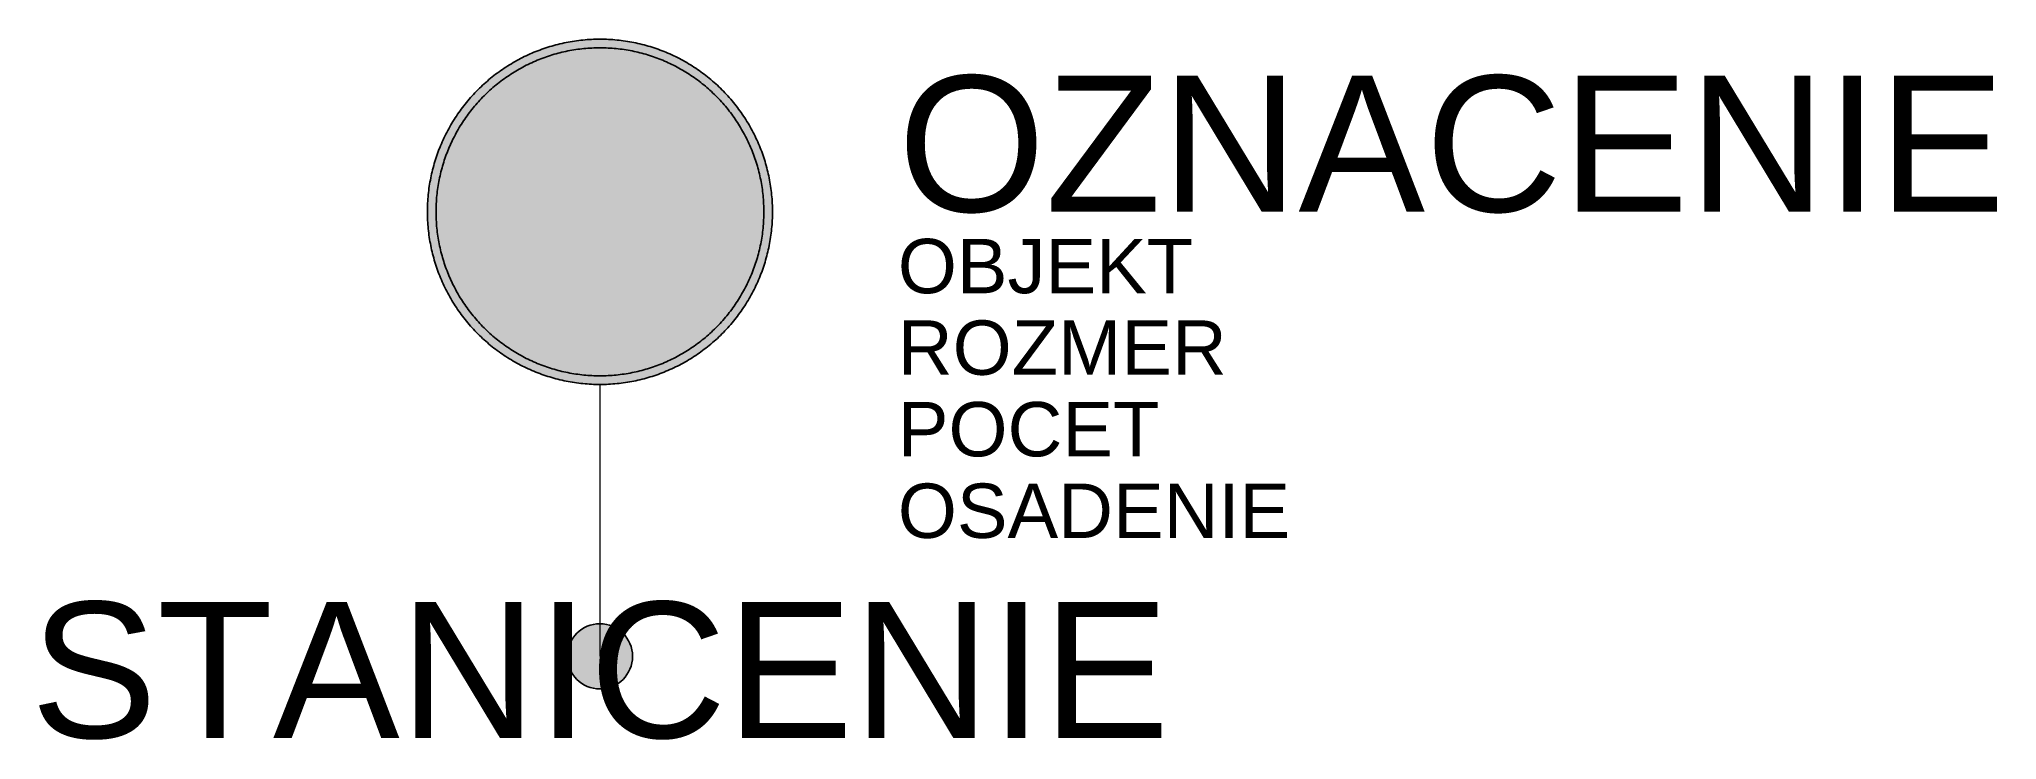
# Model space of a CAD drawing. Header units: metres. Extents: x -10.3 to 25.7, y -1.5 to 11.3.
import ezdxf
from ezdxf.enums import TextEntityAlignment as Align

# ---------------------------------------------------------------- set-up
doc = ezdxf.new("R2010")
doc.units = ezdxf.units.M
doc.layers.get('Defpoints').update_dxf_attribs({"color": 140, "lineweight": 5})
doc.styles.get("Standard").update_dxf_attribs({"font": 'arial.ttf'})

msp = doc.modelspace()

# ---------------------------------------------------------------- hatches: boundary and pattern name
at = {"true_color": 0xf1efea}
msp.add_hatch(color=7, dxfattribs=at).paths.add_polyline_path([(3.175017, 8.175008), (3.17472, 8.214422), (3.174033, 8.253818), (3.172815, 8.293136), (3.171063, 8.332379), (3.168852, 8.371622), (3.166185, 8.410712), (3.163062, 8.449805), (3.15948, 8.488742), (3.155364, 8.527679), (3.150792, 8.566466), (3.145689, 8.605175), (3.140202, 8.643809), (3.134181, 8.682365), (3.127704, 8.720771), (3.120771, 8.759099), (3.113379, 8.797277), (3.105531, 8.835377), (3.097224, 8.873324), (3.088461, 8.911118), (3.079242, 8.948837), (3.069564, 8.986481), (3.05943, 9.023894), (3.048762, 9.061232), (3.037713, 9.098342), (3.026283, 9.135374), (3.014319, 9.172256), (3.001899, 9.208907), (2.989098, 9.245483), (2.975763, 9.281831), (2.962047, 9.318104), (2.947872, 9.354146), (2.933319, 9.38996), (2.918307, 9.425621), (2.902839, 9.461129), (2.886912, 9.496487), (2.870529, 9.531539), (2.853765, 9.566516), (2.83662, 9.601187), (2.819019, 9.635705), (2.800959, 9.669995), (2.782518, 9.704132), (2.763621, 9.737966), (2.744265, 9.771644), (2.724606, 9.805097), (2.704413, 9.838244), (2.683917, 9.871238), (2.662962, 9.903929), (2.641548, 9.936467), (2.619756, 9.968699), (2.59758, 10.000703), (2.574951, 10.032401), (2.552013, 10.063871), (2.528544, 10.095113), (2.504769, 10.126052), (2.480538, 10.156685), (2.456001, 10.187087), (2.430933, 10.217264), (2.405556, 10.247057), (2.379801, 10.276622), (2.35359, 10.305884), (2.32707, 10.334915), (2.300097, 10.363568), (2.27274, 10.391912), (2.24508, 10.419956), (2.216961, 10.447691), (2.188617, 10.475048), (2.159964, 10.502021), (2.130933, 10.528541), (2.101671, 10.554752), (2.072106, 10.580507), (2.042313, 10.605884), (2.012136, 10.630877), (1.981734, 10.655489), (1.951101, 10.67972), (1.920162, 10.703495), (1.88892, 10.726889), (1.85745, 10.749902), (1.825674, 10.772531), (1.793748, 10.794707), (1.761516, 10.816499), (1.728978, 10.837913), (1.696287, 10.858868), (1.663293, 10.879364), (1.630146, 10.899557), (1.596693, 10.919294), (1.563015, 10.938572), (1.529181, 10.957469), (1.495044, 10.97591), (1.460754, 10.99397), (1.426236, 11.011571), (1.391565, 11.028794), (1.356588, 11.045558), (1.321536, 11.061863), (1.286178, 11.07779), (1.25067, 11.093258), (1.215009, 11.10827), (1.179117, 11.122901), (1.143075, 11.136998), (1.10688, 11.150789), (1.070532, 11.164049), (1.033956, 11.17685), (0.997305, 11.18927), (0.960423, 11.201234), (0.923391, 11.212739), (0.886206, 11.223788), (0.848943, 11.234381), (0.811452, 11.244515), (0.773886, 11.254193), (0.736167, 11.263412), (0.698373, 11.272253), (0.660348, 11.280557), (0.622326, 11.288405), (0.584073, 11.295797), (0.545745, 11.302733), (0.507339, 11.30921), (0.468858, 11.315153), (0.430224, 11.320715), (0.391515, 11.325743), (0.352653, 11.330315), (0.313791, 11.334431), (0.274854, 11.338088), (0.235761, 11.341214), (0.196596, 11.343881), (0.157428, 11.346089), (0.118185, 11.347766), (0.078789, 11.348984), (0.039396, 11.349746), (0, 11.349977), (-0.039471, 11.349746), (-0.078867, 11.348984), (-0.118188, 11.347766), (-0.157431, 11.346089), (-0.196674, 11.343881), (-0.235764, 11.341214), (-0.274854, 11.338088), (-0.313791, 11.334431), (-0.352731, 11.330315), (-0.391515, 11.325743), (-0.430227, 11.320715), (-0.468858, 11.315153), (-0.507417, 11.30921), (-0.54582, 11.302733), (-0.584151, 11.295797), (-0.622326, 11.288405), (-0.660426, 11.280557), (-0.698373, 11.272253), (-0.73617, 11.263412), (-0.773889, 11.254193), (-0.81153, 11.244515), (-0.848946, 11.234381), (-0.886284, 11.223788), (-0.923391, 11.212739), (-0.960426, 11.201234), (-0.997305, 11.18927), (-1.033959, 11.17685), (-1.070535, 11.164049), (-1.106883, 11.150789), (-1.143153, 11.136998), (-1.179195, 11.122901), (-1.215009, 11.10827), (-1.25067, 11.093258), (-1.286181, 11.07779), (-1.321536, 11.061863), (-1.356666, 11.045558), (-1.391565, 11.028794), (-1.426236, 11.011571), (-1.460754, 10.99397), (-1.495044, 10.97591), (-1.529181, 10.957469), (-1.563015, 10.938572), (-1.596696, 10.919294), (-1.630146, 10.899557), (-1.663293, 10.879364), (-1.69629, 10.858868), (-1.728978, 10.837913), (-1.761516, 10.816499), (-1.793748, 10.794707), (-1.825752, 10.772531), (-1.857453, 10.749902), (-1.888923, 10.726889), (-1.920165, 10.703495), (-1.951101, 10.67972), (-1.981734, 10.655489), (-2.012139, 10.630877), (-2.042313, 10.605884), (-2.072106, 10.580507), (-2.101674, 10.554752), (-2.130933, 10.528541), (-2.159967, 10.502021), (-2.188617, 10.475048), (-2.216964, 10.447691), (-2.24508, 10.419956), (-2.272743, 10.391912), (-2.300097, 10.363568), (-2.327073, 10.334915), (-2.35359, 10.305884), (-2.379804, 10.276622), (-2.405559, 10.247057), (-2.430933, 10.217264), (-2.455926, 10.187087), (-2.480538, 10.156685), (-2.504772, 10.126052), (-2.528544, 10.095113), (-2.551938, 10.063871), (-2.574951, 10.032401), (-2.597583, 10.000703), (-2.619756, 9.968699), (-2.641551, 9.936467), (-2.662962, 9.903929), (-2.683917, 9.871238), (-2.704416, 9.838244), (-2.724609, 9.805097), (-2.744343, 9.771644), (-2.763621, 9.737966), (-2.782521, 9.704132), (-2.800959, 9.669995), (-2.819019, 9.635705), (-2.836623, 9.601187), (-2.853843, 9.566516), (-2.870607, 9.531539), (-2.886915, 9.496487), (-2.902839, 9.461129), (-2.918307, 9.425621), (-2.933319, 9.38996), (-2.94795, 9.354146), (-2.962047, 9.318104), (-2.975838, 9.281831), (-2.989098, 9.245483), (-3.001899, 9.208907), (-3.014319, 9.172256), (-3.026283, 9.135374), (-3.037791, 9.098342), (-3.04884, 9.061232), (-3.05943, 9.023894), (-3.069564, 8.986481), (-3.079242, 8.948837), (-3.088464, 8.911118), (-3.097302, 8.873324), (-3.105609, 8.835377), (-3.113457, 8.797277), (-3.120849, 8.759099), (-3.127782, 8.720771), (-3.134259, 8.682365), (-3.140202, 8.643809), (-3.145764, 8.605175), (-3.150795, 8.566466), (-3.155367, 8.527679), (-3.15948, 8.488742), (-3.16314, 8.449805), (-3.166263, 8.410712), (-3.16893, 8.371622), (-3.171141, 8.332379), (-3.172815, 8.293136), (-3.174036, 8.253818), (-3.174798, 8.214422), (-3.175026, 8.174951), (-3.174798, 8.135555), (-3.174036, 8.096159), (-3.172815, 8.056763), (-3.171141, 8.01752), (-3.16893, 7.978355), (-3.166263, 7.939187), (-3.16314, 7.900097), (-3.15948, 7.86116), (-3.155367, 7.822298), (-3.150795, 7.783436), (-3.145764, 7.744724), (-3.140202, 7.706093), (-3.134259, 7.667612), (-3.127782, 7.629206), (-3.120849, 7.590878), (-3.113457, 7.552625), (-3.105609, 7.5146), (-3.097302, 7.476578), (-3.088464, 7.438781), (-3.079242, 7.401062), (-3.069564, 7.363496), (-3.05943, 7.326005), (-3.04884, 7.288745), (-3.037791, 7.25156), (-3.026283, 7.214525), (-3.014319, 7.177646), (-3.001899, 7.140992), (-2.989098, 7.104416), (-2.975838, 7.068068), (-2.962047, 7.031873), (-2.94795, 6.995831), (-2.933319, 6.959942), (-2.918307, 6.924281), (-2.902839, 6.88877), (-2.886915, 6.853415), (-2.870607, 6.818363), (-2.853843, 6.783386), (-2.836623, 6.748715), (-2.819019, 6.714197), (-2.800959, 6.679907), (-2.782521, 6.64577), (-2.763621, 6.611936), (-2.744343, 6.578255), (-2.724609, 6.544805), (-2.704416, 6.511658), (-2.683917, 6.478661), (-2.662962, 6.445973), (-2.641551, 6.413435), (-2.619756, 6.381203), (-2.597583, 6.349274), (-2.574951, 6.317498), (-2.551938, 6.286028), (-2.528544, 6.254786), (-2.504772, 6.22385), (-2.480538, 6.193217), (-2.455926, 6.162812), (-2.430933, 6.132638), (-2.405559, 6.102845), (-2.379804, 6.073277), (-2.35359, 6.044018), (-2.327073, 6.014984), (-2.300097, 5.986334), (-2.272743, 5.957987), (-2.24508, 5.929871), (-2.216964, 5.902208), (-2.188617, 5.874854), (-2.159967, 5.847878), (-2.130933, 5.821361), (-2.101674, 5.795147), (-2.072106, 5.769392), (-2.042313, 5.744018), (-2.012139, 5.718947), (-1.981734, 5.694413), (-1.951101, 5.670179), (-1.920165, 5.646407), (-1.888923, 5.622935), (-1.857453, 5.6), (-1.825752, 5.577368), (-1.793748, 5.555195), (-1.761516, 5.5334), (-1.728978, 5.511989), (-1.69629, 5.491034), (-1.663293, 5.470535), (-1.630146, 5.450342), (-1.596696, 5.430683), (-1.563015, 5.41133), (-1.529181, 5.39243), (-1.495044, 5.373992), (-1.460754, 5.355932), (-1.426236, 5.338328), (-1.391565, 5.321183), (-1.356666, 5.304419), (-1.321536, 5.288036), (-1.286181, 5.272112), (-1.25067, 5.256644), (-1.215009, 5.241632), (-1.179195, 5.227076), (-1.143153, 5.212904), (-1.106883, 5.199188), (-1.070535, 5.185853), (-1.033959, 5.173052), (-0.997305, 5.160632), (-0.960426, 5.148668), (-0.923391, 5.137238), (-0.886284, 5.126189), (-0.848946, 5.115521), (-0.81153, 5.105387), (-0.773889, 5.095709), (-0.73617, 5.086487), (-0.698373, 5.077724), (-0.660426, 5.06942), (-0.622326, 5.061572), (-0.584151, 5.05418), (-0.54582, 5.047244), (-0.507417, 5.040767), (-0.468858, 5.034749), (-0.430227, 5.029262), (-0.391515, 5.024156), (-0.352731, 5.019584), (-0.313791, 5.015471), (-0.274854, 5.011889), (-0.235764, 5.008763), (-0.196674, 5.006096), (-0.157431, 5.003888), (-0.118188, 5.002136), (-0.078867, 5.000915), (-0.039471, 5.000231), (0, 5), (0.039396, 5.000231), (0.078789, 5.000915), (0.118185, 5.002136), (0.157428, 5.003888), (0.196596, 5.006096), (0.235761, 5.008763), (0.274854, 5.011889), (0.313791, 5.015471), (0.352653, 5.019584), (0.391515, 5.024156), (0.430224, 5.029262), (0.468858, 5.034749), (0.507339, 5.040767), (0.545745, 5.047244), (0.584073, 5.05418), (0.622326, 5.061572), (0.660348, 5.06942), (0.698373, 5.077724), (0.736167, 5.086487), (0.773886, 5.095709), (0.811452, 5.105387), (0.848943, 5.115521), (0.886206, 5.126189), (0.923391, 5.137238), (0.960423, 5.148668), (0.997305, 5.160632), (1.033956, 5.173052), (1.070532, 5.185853), (1.10688, 5.199188), (1.143075, 5.212904), (1.179117, 5.227076), (1.215009, 5.241632), (1.25067, 5.256644), (1.286178, 5.272112), (1.321536, 5.288036), (1.356588, 5.304419), (1.391565, 5.321183), (1.426236, 5.338328), (1.460754, 5.355932), (1.495044, 5.373992), (1.529181, 5.39243), (1.563015, 5.41133), (1.596693, 5.430683), (1.630146, 5.450342), (1.663293, 5.470535), (1.696287, 5.491034), (1.728978, 5.511989), (1.761516, 5.5334), (1.793748, 5.555195), (1.825674, 5.577368), (1.85745, 5.6), (1.88892, 5.622935), (1.920162, 5.646407), (1.951101, 5.670179), (1.981734, 5.694413), (2.012136, 5.718947), (2.042313, 5.744018), (2.072106, 5.769392), (2.101671, 5.795147), (2.130933, 5.821361), (2.159964, 5.847878), (2.188617, 5.874854), (2.216961, 5.902208), (2.24508, 5.929871), (2.27274, 5.957987), (2.300097, 5.986334), (2.32707, 6.014984), (2.35359, 6.044018), (2.379801, 6.073277), (2.405556, 6.102845), (2.430933, 6.132638), (2.456001, 6.162812), (2.480538, 6.193217), (2.504769, 6.22385), (2.528544, 6.254786), (2.552013, 6.286028), (2.574951, 6.317498), (2.59758, 6.349274), (2.619756, 6.381203), (2.641548, 6.413435), (2.662962, 6.445973), (2.683917, 6.478661), (2.704413, 6.511658), (2.724606, 6.544805), (2.744265, 6.578255), (2.763621, 6.611936), (2.782518, 6.64577), (2.800959, 6.679907), (2.819019, 6.714197), (2.83662, 6.748715), (2.853765, 6.783386), (2.870529, 6.818363), (2.886912, 6.853415), (2.902839, 6.88877), (2.918307, 6.924281), (2.933319, 6.959942), (2.947872, 6.995831), (2.962047, 7.031873), (2.975763, 7.068068), (2.989098, 7.104416), (3.001899, 7.140992), (3.014319, 7.177646), (3.026283, 7.214525), (3.037713, 7.25156), (3.048762, 7.288745), (3.05943, 7.326005), (3.069564, 7.363496), (3.079242, 7.401062), (3.088461, 7.438781), (3.097224, 7.476578), (3.105531, 7.5146), (3.113379, 7.552625), (3.120771, 7.590878), (3.127704, 7.629206), (3.134181, 7.667612), (3.140202, 7.706093), (3.145689, 7.744724), (3.150792, 7.783436), (3.155364, 7.822298), (3.15948, 7.86116), (3.163062, 7.900097), (3.166185, 7.939187), (3.168852, 7.978355), (3.171063, 8.01752), (3.172815, 8.056763), (3.174033, 8.096159), (3.17472, 8.135555), (3.174948, 8.174951)])
at = {"true_color": 0x9b9b9b}
msp.add_hatch(color=253, dxfattribs=at).paths.add_polyline_path([(3.016266, 8.175008), (3.015996, 8.212442), (3.015309, 8.249855), (3.014166, 8.287193), (3.012489, 8.324531), (3.010434, 8.361794), (3.007917, 8.398979), (3.004947, 8.436089), (3.00144, 8.473121), (2.997555, 8.510003), (2.993211, 8.546882), (2.988411, 8.583686), (2.983152, 8.62034), (2.977515, 8.656991), (2.971341, 8.693492), (2.964789, 8.72984), (2.957778, 8.766185), (2.950311, 8.802305), (2.942385, 8.838425), (2.934081, 8.874314), (2.92524, 8.910203), (2.916096, 8.945867), (2.906421, 8.98145), (2.896362, 9.016883), (2.885847, 9.052166), (2.874948, 9.087368), (2.863596, 9.122345), (2.851785, 9.157244), (2.839593, 9.191993), (2.82702, 9.226511), (2.813988, 9.260954), (2.800503, 9.295166), (2.786634, 9.329228), (2.772384, 9.363137), (2.757678, 9.396818), (2.742591, 9.430421), (2.727045, 9.463721), (2.711118, 9.496943), (2.694813, 9.52994), (2.678049, 9.562706), (2.660904, 9.595319), (2.643378, 9.627704), (2.625471, 9.659861), (2.607105, 9.691787), (2.588361, 9.723563), (2.569236, 9.755111), (2.549727, 9.786428), (2.529762, 9.817517), (2.509494, 9.848378), (2.488767, 9.879011), (2.467737, 9.909416), (2.446248, 9.939515), (2.424378, 9.969461), (2.402127, 9.999101), (2.379573, 10.028516), (2.35656, 10.057625), (2.333166, 10.086503), (2.309469, 10.115156), (2.285313, 10.1435), (2.260854, 10.171544), (2.235936, 10.199357), (2.210715, 10.226939), (2.18511, 10.254143), (2.159127, 10.281119), (2.132838, 10.307789), (2.106168, 10.334078), (2.079192, 10.360061), (2.051988, 10.385666), (2.024406, 10.410887), (1.996593, 10.435727), (1.968549, 10.460264), (1.940205, 10.484345), (1.911552, 10.508117), (1.882674, 10.531511), (1.853565, 10.554524), (1.82415, 10.577078), (1.79451, 10.599329), (1.764564, 10.621199), (1.734465, 10.642688), (1.70406, 10.663718), (1.673427, 10.684445), (1.642566, 10.704713), (1.611477, 10.724678), (1.58016, 10.744187), (1.548612, 10.763312), (1.516836, 10.782056), (1.48491, 10.800422), (1.452675, 10.818329), (1.42029, 10.835855), (1.387755, 10.853), (1.354911, 10.869764), (1.321992, 10.886069), (1.28877, 10.901996), (1.25547, 10.917542), (1.221867, 10.932629), (1.188186, 10.947335), (1.154277, 10.961585), (1.120215, 10.975454), (1.085925, 10.988939), (1.05156, 11.001971), (1.016964, 11.014619), (0.982293, 11.026811), (0.947394, 11.038547), (0.912417, 11.049899), (0.877215, 11.060873), (0.841932, 11.071313), (0.806499, 11.081372), (0.770916, 11.091047), (0.735177, 11.100269), (0.699363, 11.109032), (0.663396, 11.117336), (0.627354, 11.125262), (0.591159, 11.132729), (0.554889, 11.13974), (0.518463, 11.14637), (0.481965, 11.152466), (0.445389, 11.158181), (0.408735, 11.163437), (0.371931, 11.16824), (0.335052, 11.172581), (0.298095, 11.176469), (0.26106, 11.179898), (0.22395, 11.182868), (0.186765, 11.18546), (0.14958, 11.187518), (0.112242, 11.189117), (0.074904, 11.19026), (0.037491, 11.191022), (0, 11.19125), (-0.037491, 11.191022), (-0.074904, 11.19026), (-0.112242, 11.189117), (-0.14958, 11.187518), (-0.186843, 11.18546), (-0.224028, 11.182868), (-0.261138, 11.179898), (-0.29817, 11.176469), (-0.335052, 11.172581), (-0.371934, 11.16824), (-0.408738, 11.163437), (-0.445389, 11.158181), (-0.482043, 11.152466), (-0.518541, 11.14637), (-0.554889, 11.13974), (-0.591237, 11.132729), (-0.627354, 11.125262), (-0.663474, 11.117336), (-0.699363, 11.109032), (-0.735255, 11.100269), (-0.770916, 11.091047), (-0.806502, 11.081372), (-0.841935, 11.071313), (-0.877215, 11.060873), (-0.91242, 11.049899), (-0.947394, 11.038547), (-0.982296, 11.026811), (-1.017042, 11.014619), (-1.05156, 11.001971), (-1.086003, 10.988939), (-1.120218, 10.975454), (-1.154277, 10.961585), (-1.188186, 10.947335), (-1.221867, 10.932629), (-1.255473, 10.917542), (-1.28877, 10.901996), (-1.321995, 10.886069), (-1.354989, 10.869764), (-1.387755, 10.853), (-1.420368, 10.835855), (-1.452753, 10.818329), (-1.48491, 10.800422), (-1.516839, 10.782056), (-1.548612, 10.763312), (-1.58016, 10.744187), (-1.611477, 10.724678), (-1.642569, 10.704713), (-1.67343, 10.684445), (-1.70406, 10.663718), (-1.734465, 10.642688), (-1.764564, 10.621199), (-1.79451, 10.599329), (-1.824153, 10.577078), (-1.853565, 10.554524), (-1.882674, 10.531511), (-1.911555, 10.508117), (-1.940205, 10.484345), (-1.968552, 10.460264), (-1.996593, 10.435727), (-2.024406, 10.410887), (-2.051991, 10.385666), (-2.079195, 10.360061), (-2.106168, 10.334078), (-2.132838, 10.307789), (-2.159127, 10.281119), (-2.185113, 10.254143), (-2.210715, 10.226939), (-2.235936, 10.199357), (-2.260779, 10.171544), (-2.285316, 10.1435), (-2.309394, 10.115156), (-2.333169, 10.086503), (-2.356563, 10.057625), (-2.379573, 10.028516), (-2.40213, 9.999101), (-2.424381, 9.969461), (-2.446248, 9.939515), (-2.467737, 9.909416), (-2.48877, 9.879011), (-2.509494, 9.848378), (-2.529765, 9.817517), (-2.54973, 9.786428), (-2.569236, 9.755111), (-2.588361, 9.723563), (-2.607108, 9.691787), (-2.625471, 9.659861), (-2.643378, 9.627704), (-2.660904, 9.595319), (-2.678049, 9.562706), (-2.694813, 9.52994), (-2.711121, 9.496943), (-2.727045, 9.463721), (-2.742591, 9.430421), (-2.757678, 9.396818), (-2.772384, 9.363137), (-2.786634, 9.329228), (-2.800503, 9.295166), (-2.813991, 9.260954), (-2.82702, 9.226511), (-2.839671, 9.191993), (-2.851863, 9.157244), (-2.863596, 9.122345), (-2.874951, 9.087368), (-2.885922, 9.052166), (-2.896362, 9.016883), (-2.906421, 8.98145), (-2.916099, 8.945867), (-2.925318, 8.910203), (-2.934081, 8.874314), (-2.942388, 8.838425), (-2.950311, 8.802305), (-2.957781, 8.766185), (-2.964789, 8.72984), (-2.971419, 8.693492), (-2.977515, 8.656991), (-2.98323, 8.62034), (-2.988489, 8.583686), (-2.993289, 8.546882), (-2.997633, 8.510003), (-3.001518, 8.473121), (-3.004947, 8.436089), (-3.00792, 8.398979), (-3.010509, 8.361794), (-3.012567, 8.324531), (-3.014169, 8.287193), (-3.015312, 8.249855), (-3.016074, 8.212442), (-3.016302, 8.174951), (-3.016074, 8.13746), (-3.015312, 8.100047), (-3.014169, 8.062709), (-3.012567, 8.025371), (-3.010509, 7.988183), (-3.00792, 7.950998), (-3.004947, 7.913888), (-3.001518, 7.876856), (-2.997633, 7.839899), (-2.993289, 7.803017), (-2.988489, 7.766213), (-2.98323, 7.729562), (-2.977515, 7.692986), (-2.971419, 7.656485), (-2.964789, 7.620062), (-2.957781, 7.583792), (-2.950311, 7.547597), (-2.942388, 7.511552), (-2.934081, 7.475588), (-2.925318, 7.439774), (-2.916099, 7.404035), (-2.906421, 7.368449), (-2.896362, 7.333016), (-2.885922, 7.297736), (-2.874951, 7.262531), (-2.863596, 7.227557), (-2.851863, 7.192655), (-2.839671, 7.157984), (-2.82702, 7.123391), (-2.813991, 7.089023), (-2.800503, 7.054733), (-2.786634, 7.020674), (-2.772384, 6.986765), (-2.757678, 6.953084), (-2.742591, 6.919478), (-2.727045, 6.886181), (-2.711121, 6.852956), (-2.694813, 6.820037), (-2.678049, 6.787196), (-2.660904, 6.754658), (-2.643378, 6.722273), (-2.625471, 6.690041), (-2.607108, 6.658112), (-2.588361, 6.626339), (-2.569236, 6.594791), (-2.54973, 6.563474), (-2.529765, 6.532382), (-2.509494, 6.501521), (-2.48877, 6.470891), (-2.467737, 6.440486), (-2.446248, 6.410387), (-2.424381, 6.380441), (-2.40213, 6.350798), (-2.379573, 6.321386), (-2.356563, 6.292277), (-2.333169, 6.263396), (-2.309394, 6.234746), (-2.285316, 6.206399), (-2.260779, 6.178358), (-2.235936, 6.150545), (-2.210715, 6.12296), (-2.185113, 6.095756), (-2.159127, 6.068783), (-2.132838, 6.042113), (-2.106168, 6.015824), (-2.079195, 5.989838), (-2.051991, 5.964236), (-2.024406, 5.939015), (-1.996593, 5.914097), (-1.968552, 5.889635), (-1.940205, 5.865482), (-1.911555, 5.841782), (-1.882674, 5.818388), (-1.853565, 5.795378), (-1.824153, 5.772821), (-1.79451, 5.75057), (-1.764564, 5.728703), (-1.734465, 5.707214), (-1.70406, 5.686181), (-1.67343, 5.665457), (-1.642569, 5.645186), (-1.611477, 5.625221), (-1.58016, 5.605715), (-1.548612, 5.58659), (-1.516839, 5.567843), (-1.48491, 5.54948), (-1.452753, 5.531573), (-1.420368, 5.514047), (-1.387755, 5.496902), (-1.354989, 5.480138), (-1.321995, 5.46383), (-1.28877, 5.447906), (-1.255473, 5.43236), (-1.221867, 5.417273), (-1.188186, 5.402567), (-1.154277, 5.388317), (-1.120218, 5.374448), (-1.086003, 5.36096), (-1.05156, 5.347931), (-1.017042, 5.335358), (-0.982296, 5.323166), (-0.947394, 5.311355), (-0.91242, 5.3), (-0.877215, 5.289104), (-0.841935, 5.278589), (-0.806502, 5.26853), (-0.770916, 5.258852), (-0.735255, 5.249708), (-0.699363, 5.24087), (-0.663474, 5.232563), (-0.627354, 5.22464), (-0.591237, 5.21717), (-0.554889, 5.210162), (-0.518541, 5.203607), (-0.482043, 5.197436), (-0.445389, 5.191796), (-0.408738, 5.18654), (-0.371934, 5.181737), (-0.335052, 5.177396), (-0.29817, 5.173508), (-0.261138, 5.170004), (-0.224028, 5.167031), (-0.186843, 5.164517), (-0.14958, 5.162459), (-0.112242, 5.160782), (-0.074904, 5.159639), (-0.037491, 5.158955), (0, 5.158727), (0.037491, 5.158955), (0.074904, 5.159639), (0.112242, 5.160782), (0.14958, 5.162459), (0.186765, 5.164517), (0.22395, 5.167031), (0.26106, 5.170004), (0.298095, 5.173508), (0.335052, 5.177396), (0.371931, 5.181737), (0.408735, 5.18654), (0.445389, 5.191796), (0.481965, 5.197436), (0.518463, 5.203607), (0.554889, 5.210162), (0.591159, 5.21717), (0.627354, 5.22464), (0.663396, 5.232563), (0.699363, 5.24087), (0.735177, 5.249708), (0.770916, 5.258852), (0.806499, 5.26853), (0.841932, 5.278589), (0.877215, 5.289104), (0.912417, 5.3), (0.947394, 5.311355), (0.982293, 5.323166), (1.016964, 5.335358), (1.05156, 5.347931), (1.085925, 5.36096), (1.120215, 5.374448), (1.154277, 5.388317), (1.188186, 5.402567), (1.221867, 5.417273), (1.25547, 5.43236), (1.28877, 5.447906), (1.321992, 5.46383), (1.354911, 5.480138), (1.387755, 5.496902), (1.42029, 5.514047), (1.452675, 5.531573), (1.48491, 5.54948), (1.516836, 5.567843), (1.548612, 5.58659), (1.58016, 5.605715), (1.611477, 5.625221), (1.642566, 5.645186), (1.673427, 5.665457), (1.70406, 5.686181), (1.734465, 5.707214), (1.764564, 5.728703), (1.79451, 5.75057), (1.82415, 5.772821), (1.853565, 5.795378), (1.882674, 5.818388), (1.911552, 5.841782), (1.940205, 5.865482), (1.968549, 5.889635), (1.996593, 5.914097), (2.024406, 5.939015), (2.051988, 5.964236), (2.079192, 5.989838), (2.106168, 6.015824), (2.132838, 6.042113), (2.159127, 6.068783), (2.18511, 6.095756), (2.210715, 6.12296), (2.235936, 6.150545), (2.260854, 6.178358), (2.285313, 6.206399), (2.309469, 6.234746), (2.333166, 6.263396), (2.35656, 6.292277), (2.379573, 6.321386), (2.402127, 6.350798), (2.424378, 6.380441), (2.446248, 6.410387), (2.467737, 6.440486), (2.488767, 6.470891), (2.509494, 6.501521), (2.529762, 6.532382), (2.549727, 6.563474), (2.569236, 6.594791), (2.588361, 6.626339), (2.607105, 6.658112), (2.625471, 6.690041), (2.643378, 6.722273), (2.660904, 6.754658), (2.678049, 6.787196), (2.694813, 6.820037), (2.711118, 6.852956), (2.727045, 6.886181), (2.742591, 6.919478), (2.757678, 6.953084), (2.772384, 6.986765), (2.786634, 7.020674), (2.800503, 7.054733), (2.813988, 7.089023), (2.82702, 7.123391), (2.839593, 7.157984), (2.851785, 7.192655), (2.863596, 7.227557), (2.874948, 7.262531), (2.885847, 7.297736), (2.896362, 7.333016), (2.906421, 7.368449), (2.916096, 7.404035), (2.92524, 7.439774), (2.934081, 7.475588), (2.942385, 7.511552), (2.950311, 7.547597), (2.957778, 7.583792), (2.964789, 7.620062), (2.971341, 7.656485), (2.977515, 7.692986), (2.983152, 7.729562), (2.988411, 7.766213), (2.993211, 7.803017), (2.997555, 7.839899), (3.00144, 7.876856), (3.004947, 7.913888), (3.007917, 7.950998), (3.010434, 7.988183), (3.012489, 8.025371), (3.014166, 8.062709), (3.015309, 8.100047), (3.015996, 8.13746), (3.016224, 8.174951)])
at = {"true_color": 0xf1efea}
h = msp.add_hatch(color=7, dxfattribs=at)
h.paths.add_polyline_path([(-1.133724, 7.129904), (-0.855912, 7.129904), (-0.855912, 6.157562), (-0.856032, 6.153974), (-0.856107, 6.150392), (-0.856335, 6.14681), (-0.856641, 6.143306), (-0.857097, 6.139802), (-0.857556, 6.136373), (-0.85809, 6.132944), (-0.858774, 6.129515), (-0.859536, 6.126161), (-0.860298, 6.122807), (-0.861213, 6.119456), (-0.862203, 6.11618), (-0.863271, 6.112979), (-0.864414, 6.109778), (-0.865557, 6.106577), (-0.866853, 6.103454), (-0.868224, 6.100328), (-0.86967, 6.09728), (-0.871119, 6.09431), (-0.872718, 6.091337), (-0.87432, 6.088367), (-0.876072, 6.085469), (-0.877824, 6.082652), (-0.879654, 6.079832), (-0.881559, 6.077087), (-0.883539, 6.07442), (-0.885597, 6.071753), (-0.887655, 6.069164), (-0.889788, 6.06665), (-0.891999, 6.064133), (-0.894285, 6.061697), (-0.896646, 6.059333), (-0.899007, 6.056972), (-0.901446, 6.054686), (-0.90396, 6.052475), (-0.906477, 6.050342), (-0.909066, 6.048209), (-0.911733, 6.046226), (-0.9144, 6.044246), (-0.91722, 6.042341), (-0.919962, 6.040511), (-0.92286, 6.038759), (-0.925677, 6.037007), (-0.92865, 6.035408), (-0.931623, 6.033806), (-0.934593, 6.032282), (-0.937719, 6.030911), (-0.940767, 6.02954), (-0.94389, 6.028244), (-0.947091, 6.027026), (-0.950292, 6.025883), (-0.953568, 6.02489), (-0.956844, 6.0239), (-0.96012, 6.022985), (-0.963474, 6.022148), (-0.966825, 6.021461), (-0.970254, 6.020777), (-0.973683, 6.020243), (-0.97719, 6.019709), (-0.980619, 6.019328), (-0.984201, 6.019025), (-0.987705, 6.018794), (-0.991287, 6.018644), (-0.994869, 6.018644), (-0.998448, 6.018644), (-1.00203, 6.018794), (-1.005537, 6.019025), (-1.009041, 6.019328), (-1.012545, 6.019709), (-1.015974, 6.020243), (-1.019403, 6.020777), (-1.022832, 6.021461), (-1.026186, 6.022148), (-1.02954, 6.022985), (-1.032891, 6.0239), (-1.036167, 6.02489), (-1.039368, 6.025883), (-1.042569, 6.027026), (-1.04577, 6.028244), (-1.048893, 6.02954), (-1.052019, 6.030911), (-1.055067, 6.032282), (-1.058115, 6.033806), (-1.061085, 6.035408), (-1.06398, 6.037007), (-1.066878, 6.038759), (-1.069695, 6.040511), (-1.072515, 6.042341), (-1.07526, 6.044246), (-1.077927, 6.046226), (-1.080594, 6.048209), (-1.083183, 6.050342), (-1.085775, 6.052475), (-1.088214, 6.054686), (-1.09065, 6.056972), (-1.093089, 6.059333), (-1.095375, 6.061697), (-1.097661, 6.064133), (-1.099872, 6.06665), (-1.102005, 6.069164), (-1.104138, 6.071753), (-1.106121, 6.07442), (-1.108101, 6.077087), (-1.110006, 6.079832), (-1.111836, 6.082652), (-1.113663, 6.085469), (-1.11534, 6.088367), (-1.117017, 6.091337), (-1.118541, 6.09431), (-1.120065, 6.09728), (-1.121511, 6.100328), (-1.122807, 6.103454), (-1.124103, 6.106577), (-1.125321, 6.109778), (-1.126464, 6.112979), (-1.127532, 6.11618), (-1.128522, 6.119456), (-1.129362, 6.122807), (-1.130199, 6.126161), (-1.130961, 6.129515), (-1.13157, 6.132944), (-1.132179, 6.136373), (-1.132638, 6.139802), (-1.133019, 6.143306), (-1.133322, 6.14681), (-1.133553, 6.150392), (-1.133703, 6.153974), (-1.133781, 6.157556)])
h.paths.add_polyline_path([(-0.763308, 7.129904), (-0.485493, 7.129904), (-0.485493, 5.87975), (-0.485547, 5.87615), (-0.4857, 5.872568), (-0.485928, 5.868986), (-0.486234, 5.865482), (-0.486615, 5.862053), (-0.487146, 5.858546), (-0.48768, 5.855117), (-0.488367, 5.851688), (-0.489051, 5.848337), (-0.489891, 5.844983), (-0.490806, 5.841707), (-0.491796, 5.838431), (-0.492861, 5.835152), (-0.493929, 5.831954), (-0.495147, 5.828753), (-0.496443, 5.825627), (-0.497814, 5.822504), (-0.499263, 5.819456), (-0.500712, 5.816483), (-0.502311, 5.813513), (-0.50391, 5.81054), (-0.505665, 5.807645), (-0.507417, 5.804825), (-0.509244, 5.802005), (-0.511149, 5.799263), (-0.513132, 5.796596), (-0.51519, 5.793929), (-0.517245, 5.791337), (-0.519381, 5.788823), (-0.521589, 5.786309), (-0.523875, 5.78387), (-0.526239, 5.781509), (-0.5286, 5.779145), (-0.531039, 5.776859), (-0.533553, 5.774651), (-0.536067, 5.772518), (-0.538659, 5.77046), (-0.541326, 5.768402), (-0.543993, 5.766422), (-0.546735, 5.764517), (-0.549555, 5.762687), (-0.552375, 5.760935), (-0.55527, 5.759183), (-0.558243, 5.757581), (-0.561213, 5.755982), (-0.564186, 5.754533), (-0.567234, 5.753087), (-0.570357, 5.751713), (-0.573483, 5.75042), (-0.576681, 5.749199), (-0.579882, 5.748134), (-0.583158, 5.747066), (-0.586437, 5.746076), (-0.589713, 5.745161), (-0.593064, 5.744399), (-0.596418, 5.743637), (-0.599847, 5.74295), (-0.603276, 5.742419), (-0.60678, 5.741885), (-0.610209, 5.741504), (-0.613716, 5.741198), (-0.617298, 5.74097), (-0.620877, 5.740817), (-0.624459, 5.740817), (-0.628041, 5.740817), (-0.631545, 5.74097), (-0.635127, 5.741198), (-0.638634, 5.741504), (-0.642138, 5.741885), (-0.645567, 5.742419), (-0.648996, 5.74295), (-0.652425, 5.743637), (-0.655779, 5.744399), (-0.65913, 5.745161), (-0.662484, 5.746076), (-0.66576, 5.747066), (-0.668961, 5.748134), (-0.672162, 5.749199), (-0.67536, 5.75042), (-0.678486, 5.751713), (-0.681609, 5.753087), (-0.684657, 5.754533), (-0.68763, 5.755982), (-0.6906, 5.757581), (-0.693573, 5.759183), (-0.696468, 5.760935), (-0.699288, 5.762687), (-0.702108, 5.764517), (-0.70485, 5.766422), (-0.707517, 5.768402), (-0.710184, 5.77046), (-0.712776, 5.772518), (-0.715365, 5.774651), (-0.717804, 5.776859), (-0.720243, 5.779145), (-0.722682, 5.781509), (-0.724968, 5.78387), (-0.727254, 5.786309), (-0.729462, 5.788823), (-0.731598, 5.791337), (-0.733731, 5.793929), (-0.735711, 5.796596), (-0.737694, 5.799263), (-0.739599, 5.802005), (-0.741426, 5.804825), (-0.743256, 5.807645), (-0.744933, 5.81054), (-0.746607, 5.813513), (-0.748131, 5.816483), (-0.749655, 5.819456), (-0.751104, 5.822504), (-0.7524, 5.825627), (-0.753696, 5.828753), (-0.754914, 5.831954), (-0.756057, 5.835152), (-0.757125, 5.838431), (-0.758037, 5.841707), (-0.758952, 5.844983), (-0.759792, 5.848337), (-0.760554, 5.851688), (-0.761163, 5.855117), (-0.761772, 5.858546), (-0.762228, 5.862053), (-0.762609, 5.865482), (-0.762915, 5.868986), (-0.763143, 5.872568), (-0.763296, 5.87615), (-0.763371, 5.879729)], flags=16)
edge = h.paths.add_edge_path(flags=16)
edge.add_line((-1.735608, 7.222508), (-1.733094, 7.239062))
edge.add_line((-1.733094, 7.239062), (-1.730349, 7.255673))
edge.add_line((-1.730349, 7.255673), (-1.727532, 7.272209))
edge.add_line((-1.727532, 7.272209), (-1.724484, 7.288667))
edge.add_line((-1.724484, 7.288667), (-1.721358, 7.305128))
edge.add_line((-1.721358, 7.305128), (-1.718007, 7.321586))
edge.add_line((-1.718007, 7.321586), (-1.714578, 7.337969))
edge.add_line((-1.714578, 7.337969), (-1.710996, 7.354277))
edge.add_line((-1.710996, 7.354277), (-1.707261, 7.370582))
edge.add_line((-1.707261, 7.370582), (-1.703376, 7.38689))
edge.add_line((-1.703376, 7.38689), (-1.699413, 7.40312))
edge.add_line((-1.699413, 7.40312), (-1.695222, 7.419275))
edge.add_line((-1.695222, 7.419275), (-1.690878, 7.43543))
edge.add_line((-1.690878, 7.43543), (-1.686459, 7.451507))
edge.add_line((-1.686459, 7.451507), (-1.681887, 7.467587))
edge.add_line((-1.681887, 7.467587), (-1.677162, 7.483589))
edge.add_line((-1.677162, 7.483589), (-1.672287, 7.499513))
edge.add_line((-1.672287, 7.499513), (-1.667256, 7.51544))
edge.add_line((-1.667256, 7.51544), (-1.66215, 7.531289))
edge.add_line((-1.66215, 7.531289), (-1.656816, 7.547063))
edge.add_line((-1.656816, 7.547063), (-1.651407, 7.562837))
edge.add_line((-1.651407, 7.562837), (-1.645845, 7.578533))
edge.add_line((-1.645845, 7.578533), (-1.64013, 7.594154))
edge.add_line((-1.64013, 7.594154), (-1.634262, 7.609775))
edge.add_line((-1.634262, 7.609775), (-1.628319, 7.625321))
edge.add_line((-1.628319, 7.625321), (-1.622145, 7.640789))
edge.add_line((-1.622145, 7.640789), (-1.615899, 7.656182))
edge.add_line((-1.615899, 7.656182), (-1.609497, 7.671572))
edge.add_line((-1.609497, 7.671572), (-1.60302, 7.68689))
edge.add_line((-1.60302, 7.68689), (-1.596315, 7.70213))
edge.add_line((-1.596315, 7.70213), (-1.589532, 7.717292))
edge.add_line((-1.589532, 7.717292), (-1.582599, 7.732457))
edge.add_line((-1.582599, 7.732457), (-1.575513, 7.747544))
edge.add_line((-1.575513, 7.747544), (-1.568349, 7.762481))
edge.add_line((-1.568349, 7.762481), (-1.561035, 7.777415))
edge.add_line((-1.561035, 7.777415), (-1.553565, 7.792349))
edge.add_line((-1.553565, 7.792349), (-1.545945, 7.807133))
edge.add_line((-1.545945, 7.807133), (-1.53825, 7.821839))
edge.add_line((-1.53825, 7.821839), (-1.530324, 7.836545))
edge.add_line((-1.530324, 7.836545), (-1.522401, 7.851176))
edge.add_line((-1.522401, 7.851176), (-1.514247, 7.865654))
edge.add_line((-1.514247, 7.865654), (-1.506018, 7.880132))
edge.add_line((-1.506018, 7.880132), (-1.497636, 7.894535))
edge.add_line((-1.497636, 7.894535), (-1.489101, 7.90886))
edge.add_line((-1.489101, 7.90886), (-1.480413, 7.92311))
edge.add_line((-1.480413, 7.92311), (-1.47165, 7.937282))
edge.add_line((-1.47165, 7.937282), (-1.462737, 7.951379))
edge.add_line((-1.462737, 7.951379), (-1.453743, 7.965401))
edge.add_line((-1.453743, 7.965401), (-1.444599, 7.979345))
edge.add_line((-1.444599, 7.979345), (-1.435305, 7.993214))
edge.add_line((-1.435305, 7.993214), (-1.42593, 8.007005))
edge.add_line((-1.42593, 8.007005), (-1.41633, 8.020721))
edge.add_line((-1.41633, 8.020721), (-1.40673, 8.034362))
edge.add_line((-1.40673, 8.034362), (-1.396899, 8.047925))
edge.add_line((-1.396899, 8.047925), (-1.386993, 8.061413))
edge.add_line((-1.386993, 8.061413), (-1.376934, 8.074748))
edge.add_line((-1.376934, 8.074748), (-1.3668, 8.088083))
edge.add_line((-1.3668, 8.088083), (-1.356513, 8.101265))
edge.add_line((-1.356513, 8.101265), (-1.346151, 8.114447))
edge.add_line((-1.346151, 8.114447), (-1.335558, 8.127479))
edge.add_line((-1.335558, 8.127479), (-1.324965, 8.140433))
edge.add_line((-1.324965, 8.140433), (-1.314147, 8.153309))
edge.add_line((-1.314147, 8.153309), (-1.303248, 8.16611))
edge.add_line((-1.303248, 8.16611), (-1.292277, 8.178761))
edge.add_line((-1.292277, 8.178761), (-1.29723, 8.184398))
edge.add_line((-1.29723, 8.184398), (-1.302105, 8.190038))
edge.add_line((-1.302105, 8.190038), (-1.306908, 8.195753))
edge.add_line((-1.306908, 8.195753), (-1.311708, 8.201468))
edge.add_line((-1.311708, 8.201468), (-1.316355, 8.207258))
edge.add_line((-1.316355, 8.207258), (-1.321005, 8.213126))
edge.add_line((-1.321005, 8.213126), (-1.325499, 8.218994))
edge.add_line((-1.325499, 8.218994), (-1.329996, 8.224937))
edge.add_line((-1.329996, 8.224937), (-1.334415, 8.230958))
edge.add_line((-1.334415, 8.230958), (-1.338681, 8.236976))
edge.add_line((-1.338681, 8.236976), (-1.34295, 8.243072))
edge.add_line((-1.34295, 8.243072), (-1.347141, 8.249168))
edge.add_line((-1.347141, 8.249168), (-1.351254, 8.255342))
edge.add_line((-1.351254, 8.255342), (-1.355295, 8.261513))
edge.add_line((-1.355295, 8.261513), (-1.359255, 8.267762))
edge.add_line((-1.359255, 8.267762), (-1.363143, 8.274086))
edge.add_line((-1.363143, 8.274086), (-1.366953, 8.28041))
edge.add_line((-1.366953, 8.28041), (-1.370685, 8.286812))
edge.add_line((-1.370685, 8.286812), (-1.374345, 8.293214))
edge.add_line((-1.374345, 8.293214), (-1.377924, 8.299613))
edge.add_line((-1.377924, 8.299613), (-1.381431, 8.306168))
edge.add_line((-1.381431, 8.306168), (-1.38486, 8.312645))
edge.add_line((-1.38486, 8.312645), (-1.388211, 8.319197))
edge.add_line((-1.388211, 8.319197), (-1.39149, 8.325827))
edge.add_line((-1.39149, 8.325827), (-1.394688, 8.332457))
edge.add_line((-1.394688, 8.332457), (-1.397889, 8.339162))
edge.add_line((-1.397889, 8.339162), (-1.400937, 8.345867))
edge.add_line((-1.400937, 8.345867), (-1.40391, 8.352572))
edge.add_line((-1.40391, 8.352572), (-1.406805, 8.359355))
edge.add_line((-1.406805, 8.359355), (-1.409625, 8.366135))
edge.add_line((-1.409625, 8.366135), (-1.412367, 8.372993))
edge.add_line((-1.412367, 8.372993), (-1.415034, 8.379851))
edge.add_line((-1.415034, 8.379851), (-1.417626, 8.386709))
edge.add_line((-1.417626, 8.386709), (-1.42014, 8.393645))
edge.add_line((-1.42014, 8.393645), (-1.422579, 8.400578))
edge.add_line((-1.422579, 8.400578), (-1.42494, 8.407589))
edge.add_line((-1.42494, 8.407589), (-1.427226, 8.4146))
edge.add_line((-1.427226, 8.4146), (-1.429437, 8.421611))
edge.add_line((-1.429437, 8.421611), (-1.43157, 8.428697))
edge.add_line((-1.43157, 8.428697), (-1.43355, 8.435783))
edge.add_line((-1.43355, 8.435783), (-1.435533, 8.442869))
edge.add_line((-1.435533, 8.442869), (-1.437438, 8.449955))
edge.add_line((-1.437438, 8.449955), (-1.43919, 8.457119))
edge.add_line((-1.43919, 8.457119), (-1.440942, 8.464358))
edge.add_line((-1.440942, 8.464358), (-1.442544, 8.471522))
edge.add_line((-1.442544, 8.471522), (-1.444143, 8.478761))
edge.add_line((-1.444143, 8.478761), (-1.445592, 8.486))
edge.add_line((-1.445592, 8.486), (-1.446963, 8.493239))
edge.add_line((-1.446963, 8.493239), (-1.448334, 8.500553))
edge.add_line((-1.448334, 8.500553), (-1.449552, 8.507792))
edge.add_line((-1.449552, 8.507792), (-1.450695, 8.515106))
edge.add_line((-1.450695, 8.515106), (-1.451763, 8.522498))
edge.add_line((-1.451763, 8.522498), (-1.452678, 8.529815))
edge.add_line((-1.452678, 8.529815), (-1.453593, 8.537204))
edge.add_line((-1.453593, 8.537204), (-1.45443, 8.544521))
edge.add_line((-1.45443, 8.544521), (-1.455117, 8.551988))
edge.add_line((-1.455117, 8.551988), (-1.455801, 8.55938))
edge.add_line((-1.455801, 8.55938), (-1.456335, 8.566772))
edge.add_line((-1.456335, 8.566772), (-1.456791, 8.574239))
edge.add_line((-1.456791, 8.574239), (-1.457172, 8.581631))
edge.add_line((-1.457172, 8.581631), (-1.457478, 8.589098))
edge.add_line((-1.457478, 8.589098), (-1.457706, 8.596565))
edge.add_line((-1.457706, 8.596565), (-1.457859, 8.604032))
edge.add_line((-1.457859, 8.604032), (-1.457859, 8.611499))
edge.add_line((-1.457859, 8.611499), (-1.457838, 8.98199))
edge.add_line((-1.457838, 8.98199), (-1.457859, 8.989985))
edge.add_line((-1.457859, 8.989985), (-1.457706, 8.998064))
edge.add_line((-1.457706, 8.998064), (-1.457403, 9.006065))
edge.add_line((-1.457403, 9.006065), (-1.457097, 9.014066))
edge.add_line((-1.457097, 9.014066), (-1.456641, 9.022067))
edge.add_line((-1.456641, 9.022067), (-1.456107, 9.030068))
edge.add_line((-1.456107, 9.030068), (-1.45542, 9.038069))
edge.add_line((-1.45542, 9.038069), (-1.454736, 9.045992))
edge.add_line((-1.454736, 9.045992), (-1.453896, 9.053918))
edge.add_line((-1.453896, 9.053918), (-1.452906, 9.061841))
edge.add_line((-1.452906, 9.061841), (-1.451916, 9.069767))
edge.add_line((-1.451916, 9.069767), (-1.450773, 9.077693))
edge.add_line((-1.450773, 9.077693), (-1.449552, 9.085541))
edge.add_line((-1.449552, 9.085541), (-1.448259, 9.093389))
edge.add_line((-1.448259, 9.093389), (-1.44681, 9.101162))
edge.add_line((-1.44681, 9.101162), (-1.445286, 9.10901))
edge.add_line((-1.445286, 9.10901), (-1.443687, 9.116783))
edge.add_line((-1.443687, 9.116783), (-1.44201, 9.124478))
edge.add_line((-1.44201, 9.124478), (-1.44018, 9.132251))
edge.add_line((-1.44018, 9.132251), (-1.438353, 9.139946))
edge.add_line((-1.438353, 9.139946), (-1.43637, 9.147644))
edge.add_line((-1.43637, 9.147644), (-1.434237, 9.155264))
edge.add_line((-1.434237, 9.155264), (-1.432104, 9.162884))
edge.add_line((-1.432104, 9.162884), (-1.429818, 9.170426))
edge.add_line((-1.429818, 9.170426), (-1.427532, 9.178046))
edge.add_line((-1.427532, 9.178046), (-1.425093, 9.185516))
edge.add_line((-1.425093, 9.185516), (-1.422501, 9.193058))
edge.add_line((-1.422501, 9.193058), (-1.419912, 9.200525))
edge.add_line((-1.419912, 9.200525), (-1.417167, 9.207917))
edge.add_line((-1.417167, 9.207917), (-1.414425, 9.215309))
edge.add_line((-1.414425, 9.215309), (-1.41153, 9.222701))
edge.add_line((-1.41153, 9.222701), (-1.408557, 9.230015))
edge.add_line((-1.408557, 9.230015), (-1.405434, 9.237254))
edge.add_line((-1.405434, 9.237254), (-1.402308, 9.244493))
edge.add_line((-1.402308, 9.244493), (-1.399032, 9.251732))
edge.add_line((-1.399032, 9.251732), (-1.395681, 9.258896))
edge.add_line((-1.395681, 9.258896), (-1.392327, 9.266057))
edge.add_line((-1.392327, 9.266057), (-1.388745, 9.273146))
edge.add_line((-1.388745, 9.273146), (-1.385163, 9.280154))
edge.add_line((-1.385163, 9.280154), (-1.381506, 9.287165))
edge.add_line((-1.381506, 9.287165), (-1.377696, 9.294101))
edge.add_line((-1.377696, 9.294101), (-1.373886, 9.301034))
edge.add_line((-1.373886, 9.301034), (-1.369923, 9.307892))
edge.add_line((-1.369923, 9.307892), (-1.365885, 9.31475))
edge.add_line((-1.365885, 9.31475), (-1.361772, 9.321533))
edge.add_line((-1.361772, 9.321533), (-1.357581, 9.328238))
edge.add_line((-1.357581, 9.328238), (-1.353312, 9.334943))
edge.add_line((-1.353312, 9.334943), (-1.348968, 9.341573))
edge.add_line((-1.348968, 9.341573), (-1.344474, 9.348125))
edge.add_line((-1.344474, 9.348125), (-1.339977, 9.35468))
edge.add_line((-1.339977, 9.35468), (-1.33533, 9.361157))
edge.add_line((-1.33533, 9.361157), (-1.33068, 9.367556))
edge.add_line((-1.33068, 9.367556), (-1.32588, 9.373958))
edge.add_line((-1.32588, 9.373958), (-1.321005, 9.380282))
edge.add_line((-1.321005, 9.380282), (-1.316052, 9.386531))
edge.add_line((-1.316052, 9.386531), (-1.311021, 9.39278))
edge.add_line((-1.311021, 9.39278), (-1.305915, 9.398876))
edge.add_line((-1.305915, 9.398876), (-1.300734, 9.404972))
edge.add_line((-1.300734, 9.404972), (-1.295478, 9.41099))
edge.add_line((-1.295478, 9.41099), (-1.290144, 9.417011))
edge.add_line((-1.290144, 9.417011), (-1.284732, 9.422879))
edge.add_line((-1.284732, 9.422879), (-1.279245, 9.428744))
edge.add_line((-1.279245, 9.428744), (-1.273683, 9.434537))
edge.add_line((-1.273683, 9.434537), (-1.267968, 9.440327))
edge.add_line((-1.267968, 9.440327), (-1.262253, 9.445967))
edge.add_line((-1.262253, 9.445967), (-1.256463, 9.451529))
edge.add_line((-1.256463, 9.451529), (-1.250595, 9.457016))
edge.add_line((-1.250595, 9.457016), (-1.244727, 9.462425))
edge.add_line((-1.244727, 9.462425), (-1.238709, 9.467837))
edge.add_line((-1.238709, 9.467837), (-1.232688, 9.473093))
edge.add_line((-1.232688, 9.473093), (-1.226592, 9.478274))
edge.add_line((-1.226592, 9.478274), (-1.220421, 9.48338))
edge.add_line((-1.220421, 9.48338), (-1.214247, 9.488411))
edge.add_line((-1.214247, 9.488411), (-1.207998, 9.493364))
edge.add_line((-1.207998, 9.493364), (-1.201674, 9.498164))
edge.add_line((-1.201674, 9.498164), (-1.195275, 9.502964))
edge.add_line((-1.195275, 9.502964), (-1.188873, 9.507689))
edge.add_line((-1.188873, 9.507689), (-1.182396, 9.512261))
edge.add_line((-1.182396, 9.512261), (-1.175844, 9.516833))
edge.add_line((-1.175844, 9.516833), (-1.169289, 9.521252))
edge.add_line((-1.169289, 9.521252), (-1.162584, 9.525596))
edge.add_line((-1.162584, 9.525596), (-1.155954, 9.52994))
edge.add_line((-1.155954, 9.52994), (-1.149174, 9.534131))
edge.add_line((-1.149174, 9.534131), (-1.142466, 9.538244))
edge.add_line((-1.142466, 9.538244), (-1.135608, 9.542207))
edge.add_line((-1.135608, 9.542207), (-1.12875, 9.54617))
edge.add_line((-1.12875, 9.54617), (-1.121817, 9.550055))
edge.add_line((-1.121817, 9.550055), (-1.114884, 9.55379))
edge.add_line((-1.114884, 9.55379), (-1.107873, 9.557522))
edge.add_line((-1.107873, 9.557522), (-1.100787, 9.561104))
edge.add_line((-1.100787, 9.561104), (-1.093698, 9.564611))
edge.add_line((-1.093698, 9.564611), (-1.086612, 9.56804))
edge.add_line((-1.086612, 9.56804), (-1.079451, 9.571316))
edge.add_line((-1.079451, 9.571316), (-1.072212, 9.574592))
edge.add_line((-1.072212, 9.574592), (-1.064973, 9.577793))
edge.add_line((-1.064973, 9.577793), (-1.057656, 9.580841))
edge.add_line((-1.057656, 9.580841), (-1.050342, 9.583811))
edge.add_line((-1.050342, 9.583811), (-1.043025, 9.586709))
edge.add_line((-1.043025, 9.586709), (-1.035636, 9.589526))
edge.add_line((-1.035636, 9.589526), (-1.028166, 9.592193))
edge.add_line((-1.028166, 9.592193), (-1.020699, 9.59486))
edge.add_line((-1.020699, 9.59486), (-1.013232, 9.597377))
edge.add_line((-1.013232, 9.597377), (-1.005687, 9.599813))
edge.add_line((-1.005687, 9.599813), (-0.998145, 9.602177))
edge.add_line((-0.998145, 9.602177), (-0.9906, 9.604385))
edge.add_line((-0.9906, 9.604385), (-0.98298, 9.606596))
edge.add_line((-0.98298, 9.606596), (-0.975285, 9.608654))
edge.add_line((-0.975285, 9.608654), (-0.967665, 9.610634))
edge.add_line((-0.967665, 9.610634), (-0.959967, 9.612539))
edge.add_line((-0.959967, 9.612539), (-0.952197, 9.614291))
edge.add_line((-0.952197, 9.614291), (-0.944424, 9.615968))
edge.add_line((-0.944424, 9.615968), (-0.936651, 9.617645))
edge.add_line((-0.936651, 9.617645), (-0.928878, 9.619094))
edge.add_line((-0.928878, 9.619094), (-0.92103, 9.62054))
edge.add_line((-0.92103, 9.62054), (-0.913257, 9.621836))
edge.add_line((-0.913257, 9.621836), (-0.905334, 9.623054))
edge.add_line((-0.905334, 9.623054), (-0.897483, 9.624197))
edge.add_line((-0.897483, 9.624197), (-0.88956, 9.625265))
edge.add_line((-0.88956, 9.625265), (-0.881634, 9.62618))
edge.add_line((-0.881634, 9.62618), (-0.873711, 9.627017))
edge.add_line((-0.873711, 9.627017), (-0.865785, 9.627779))
edge.add_line((-0.865785, 9.627779), (-0.857784, 9.628388))
edge.add_line((-0.857784, 9.628388), (-0.849783, 9.628922))
edge.add_line((-0.849783, 9.628922), (-0.841782, 9.629381))
edge.add_line((-0.841782, 9.629381), (-0.833781, 9.629762))
edge.add_line((-0.833781, 9.629762), (-0.825705, 9.62999))
edge.add_line((-0.825705, 9.62999), (-0.817704, 9.630143))
edge.add_line((-0.817704, 9.630143), (-0.809625, 9.630143))
edge.add_line((-0.809625, 9.630143), (-0.804063, 9.630143))
edge.add_line((-0.804063, 9.630143), (-0.798501, 9.630065))
edge.add_line((-0.798501, 9.630065), (-0.793014, 9.62999))
edge.add_line((-0.793014, 9.62999), (-0.787452, 9.629837))
edge.add_line((-0.787452, 9.629837), (-0.78189, 9.629609))
edge.add_line((-0.78189, 9.629609), (-0.776325, 9.629303))
edge.add_line((-0.776325, 9.629303), (-0.770841, 9.629))
edge.add_line((-0.770841, 9.629), (-0.765276, 9.628694))
edge.add_line((-0.765276, 9.628694), (-0.759792, 9.628238))
edge.add_line((-0.759792, 9.628238), (-0.754305, 9.627779))
edge.add_line((-0.754305, 9.627779), (-0.748743, 9.627323))
edge.add_line((-0.748743, 9.627323), (-0.743256, 9.626789))
edge.add_line((-0.743256, 9.626789), (-0.737769, 9.62618))
edge.add_line((-0.737769, 9.62618), (-0.732282, 9.625571))
edge.add_line((-0.732282, 9.625571), (-0.726795, 9.624884))
edge.add_line((-0.726795, 9.624884), (-0.721311, 9.624122))
edge.add_line((-0.721311, 9.624122), (-0.715824, 9.62336))
edge.add_line((-0.715824, 9.62336), (-0.710412, 9.622523))
edge.add_line((-0.710412, 9.622523), (-0.704928, 9.621683))
edge.add_line((-0.704928, 9.621683), (-0.699516, 9.620768))
edge.add_line((-0.699516, 9.620768), (-0.694107, 9.619778))
edge.add_line((-0.694107, 9.619778), (-0.688695, 9.618788))
edge.add_line((-0.688695, 9.618788), (-0.683286, 9.61772))
edge.add_line((-0.683286, 9.61772), (-0.677877, 9.616655))
edge.add_line((-0.677877, 9.616655), (-0.672465, 9.615512))
edge.add_line((-0.672465, 9.615512), (-0.667056, 9.614291))
edge.add_line((-0.667056, 9.614291), (-0.661722, 9.613073))
edge.add_line((-0.661722, 9.613073), (-0.656388, 9.611777))
edge.add_line((-0.656388, 9.611777), (-0.650976, 9.610481))
edge.add_line((-0.650976, 9.610481), (-0.645642, 9.60911))
edge.add_line((-0.645642, 9.60911), (-0.640386, 9.607664))
edge.add_line((-0.640386, 9.607664), (-0.635052, 9.606215))
edge.add_line((-0.635052, 9.606215), (-0.629718, 9.604691))
edge.add_line((-0.629718, 9.604691), (-0.624459, 9.603167))
edge.add_line((-0.624459, 9.603167), (-0.619203, 9.601568))
edge.add_line((-0.619203, 9.601568), (-0.613944, 9.599891))
edge.add_line((-0.613944, 9.599891), (-0.608685, 9.598214))
edge.add_line((-0.608685, 9.598214), (-0.603429, 9.596537))
edge.add_line((-0.603429, 9.596537), (-0.598248, 9.59471))
edge.add_line((-0.598248, 9.59471), (-0.593064, 9.59288))
edge.add_line((-0.593064, 9.59288), (-0.587883, 9.59105))
edge.add_line((-0.587883, 9.59105), (-0.582702, 9.589145))
edge.add_line((-0.582702, 9.589145), (-0.577521, 9.587165))
edge.add_line((-0.577521, 9.587165), (-0.572415, 9.585185))
edge.add_line((-0.572415, 9.585185), (-0.567234, 9.583127))
edge.add_line((-0.567234, 9.583127), (-0.562128, 9.581069))
edge.add_line((-0.562128, 9.581069), (-0.557022, 9.578936))
edge.add_line((-0.557022, 9.578936), (-0.551994, 9.576803))
edge.add_line((-0.551994, 9.576803), (-0.546888, 9.574592))
edge.add_line((-0.546888, 9.574592), (-0.54186, 9.572306))
edge.add_line((-0.54186, 9.572306), (-0.536829, 9.57002))
edge.add_line((-0.536829, 9.57002), (-0.531876, 9.567659))
edge.add_line((-0.531876, 9.567659), (-0.526848, 9.56522))
edge.add_line((-0.526848, 9.56522), (-0.521895, 9.562856))
edge.add_line((-0.521895, 9.562856), (-0.516942, 9.560342))
edge.add_line((-0.516942, 9.560342), (-0.512064, 9.557828))
edge.add_line((-0.512064, 9.557828), (-0.507111, 9.555236))
edge.add_line((-0.507111, 9.555236), (-0.502236, 9.552647))
edge.add_line((-0.502236, 9.552647), (-0.497358, 9.54998))
edge.add_line((-0.497358, 9.54998), (-0.49248, 9.547313))
edge.add_line((-0.49248, 9.547313), (-0.48768, 9.544568))
edge.add_line((-0.48768, 9.544568), (-0.48288, 9.541826))
edge.add_line((-0.48288, 9.541826), (-0.47808, 9.539006))
edge.add_line((-0.47808, 9.539006), (-0.473355, 9.536111))
edge.add_line((-0.473355, 9.536111), (-0.468555, 9.533216))
edge.add_line((-0.468555, 9.533216), (-0.463905, 9.530243))
edge.add_line((-0.463905, 9.530243), (-0.459183, 9.527273))
edge.add_line((-0.459183, 9.527273), (-0.454533, 9.5243))
edge.add_line((-0.454533, 9.5243), (-0.449886, 9.521252))
edge.add_line((-0.449886, 9.521252), (-0.445314, 9.518129))
edge.add_line((-0.445314, 9.518129), (-0.440742, 9.515003))
edge.add_line((-0.440742, 9.515003), (-0.436245, 9.511802))
edge.add_line((-0.436245, 9.511802), (-0.431673, 9.508604))
edge.add_line((-0.431673, 9.508604), (-0.427254, 9.505325))
edge.add_line((-0.427254, 9.505325), (-0.422757, 9.502049))
edge.add_line((-0.422757, 9.502049), (-0.418338, 9.498773))
edge.add_line((-0.418338, 9.498773), (-0.413994, 9.495419))
edge.add_line((-0.413994, 9.495419), (-0.409575, 9.49199))
edge.add_line((-0.409575, 9.49199), (-0.405309, 9.488561))
edge.add_line((-0.405309, 9.488561), (-0.400965, 9.485132))
edge.add_line((-0.400965, 9.485132), (-0.396699, 9.481628))
edge.add_line((-0.396699, 9.481628), (-0.39243, 9.478124))
edge.add_line((-0.39243, 9.478124), (-0.388239, 9.474542))
edge.add_line((-0.388239, 9.474542), (-0.384048, 9.470885))
edge.add_line((-0.384048, 9.470885), (-0.379935, 9.467303))
edge.add_line((-0.379935, 9.467303), (-0.375819, 9.463568))
edge.add_line((-0.375819, 9.463568), (-0.371781, 9.459911))
edge.add_line((-0.371781, 9.459911), (-0.367665, 9.456176))
edge.add_line((-0.367665, 9.456176), (-0.363702, 9.452366))
edge.add_line((-0.363702, 9.452366), (-0.359664, 9.448556))
edge.add_line((-0.359664, 9.448556), (-0.355779, 9.444746))
edge.add_line((-0.355779, 9.444746), (-0.351816, 9.440861))
edge.add_line((-0.351816, 9.440861), (-0.347931, 9.436976))
edge.add_line((-0.347931, 9.436976), (-0.344121, 9.433013))
edge.add_line((-0.344121, 9.433013), (-0.340311, 9.42905))
edge.add_line((-0.340311, 9.42905), (-0.336501, 9.425012))
edge.add_line((-0.336501, 9.425012), (-0.332766, 9.420974))
edge.add_line((-0.332766, 9.420974), (-0.329031, 9.416933))
edge.add_line((-0.329031, 9.416933), (-0.325374, 9.41282))
edge.add_line((-0.325374, 9.41282), (-0.321717, 9.408704))
edge.add_line((-0.321717, 9.408704), (-0.318135, 9.404513))
edge.add_line((-0.318135, 9.404513), (-0.314553, 9.400322))
edge.add_line((-0.314553, 9.400322), (-0.310974, 9.396131))
edge.add_line((-0.310974, 9.396131), (-0.307467, 9.391865))
edge.add_line((-0.307467, 9.391865), (-0.304038, 9.387596))
edge.add_line((-0.304038, 9.387596), (-0.300609, 9.383255))
edge.add_line((-0.300609, 9.383255), (-0.29718, 9.378911))
edge.add_line((-0.29718, 9.378911), (-0.293829, 9.374567))
edge.add_line((-0.293829, 9.374567), (-0.29055, 9.370148))
edge.add_line((-0.29055, 9.370148), (-0.287274, 9.365729))
edge.add_line((-0.287274, 9.365729), (-0.283998, 9.361307))
edge.add_line((-0.283998, 9.361307), (-0.280797, 9.356813))
edge.add_line((-0.280797, 9.356813), (-0.277596, 9.352241))
edge.add_line((-0.277596, 9.352241), (-0.274473, 9.347744))
edge.add_line((-0.274473, 9.347744), (-0.27135, 9.343172))
edge.add_line((-0.27135, 9.343172), (-0.268302, 9.338525))
edge.add_line((-0.268302, 9.338525), (-0.265254, 9.333953))
edge.add_line((-0.265254, 9.333953), (-0.262281, 9.329303))
edge.add_line((-0.262281, 9.329303), (-0.259386, 9.324581))
edge.add_line((-0.259386, 9.324581), (-0.256491, 9.319856))
edge.add_line((-0.256491, 9.319856), (-0.253593, 9.315131))
edge.add_line((-0.253593, 9.315131), (-0.250776, 9.310406))
edge.add_line((-0.250776, 9.310406), (-0.247956, 9.305606))
edge.add_line((-0.247956, 9.305606), (-0.245211, 9.300806))
edge.add_line((-0.245211, 9.300806), (-0.242544, 9.295928))
edge.add_line((-0.242544, 9.295928), (-0.239877, 9.291053))
edge.add_line((-0.239877, 9.291053), (-0.23721, 9.286175))
edge.add_line((-0.23721, 9.286175), (-0.234621, 9.281222))
edge.add_line((-0.234621, 9.281222), (0.150258, 8.542028))
edge.add_line((0.150258, 8.542028), (0.151179, 8.540102))
edge.add_line((0.151179, 8.540102), (0.152094, 8.538272))
edge.add_line((0.152094, 8.538272), (0.153084, 8.536367))
edge.add_line((0.153084, 8.536367), (0.153999, 8.534537))
edge.add_line((0.153999, 8.534537), (0.154839, 8.532632))
edge.add_line((0.154839, 8.532632), (0.155751, 8.530727))
edge.add_line((0.155751, 8.530727), (0.156591, 8.528822))
edge.add_line((0.156591, 8.528822), (0.157506, 8.526917))
edge.add_line((0.157506, 8.526917), (0.158343, 8.525012))
edge.add_line((0.158343, 8.525012), (0.15918, 8.523107))
edge.add_line((0.15918, 8.523107), (0.159942, 8.521202))
edge.add_line((0.159942, 8.521202), (0.160782, 8.519222))
edge.add_line((0.160782, 8.519222), (0.161544, 8.517317))
edge.add_line((0.161544, 8.517317), (0.162306, 8.515412))
edge.add_line((0.162306, 8.515412), (0.163068, 8.513432))
edge.add_line((0.163068, 8.513432), (0.16383, 8.511527))
edge.add_line((0.16383, 8.511527), (0.164514, 8.509544))
edge.add_line((0.164514, 8.509544), (0.165276, 8.507564))
edge.add_line((0.165276, 8.507564), (0.165963, 8.505659))
edge.add_line((0.165963, 8.505659), (0.16665, 8.503676))
edge.add_line((0.16665, 8.503676), (0.167259, 8.501696))
edge.add_line((0.167259, 8.501696), (0.167943, 8.499716))
edge.add_line((0.167943, 8.499716), (0.168555, 8.497733))
edge.add_line((0.168555, 8.497733), (0.169164, 8.495753))
edge.add_line((0.169164, 8.495753), (0.169773, 8.49377))
edge.add_line((0.169773, 8.49377), (0.170382, 8.49179))
edge.add_line((0.170382, 8.49179), (0.170991, 8.48981))
edge.add_line((0.170991, 8.48981), (0.171525, 8.487752))
edge.add_line((0.171525, 8.487752), (0.172059, 8.485769))
edge.add_line((0.172059, 8.485769), (0.172593, 8.483789))
edge.add_line((0.172593, 8.483789), (0.173127, 8.481731))
edge.add_line((0.173127, 8.481731), (0.173658, 8.479751))
edge.add_line((0.173658, 8.479751), (0.174117, 8.477693))
edge.add_line((0.174117, 8.477693), (0.174573, 8.475713))
edge.add_line((0.174573, 8.475713), (0.175032, 8.473655))
edge.add_line((0.175032, 8.473655), (0.175488, 8.471597))
edge.add_line((0.175488, 8.471597), (0.175944, 8.469617))
edge.add_line((0.175944, 8.469617), (0.176325, 8.467559))
edge.add_line((0.176325, 8.467559), (0.176706, 8.465501))
edge.add_line((0.176706, 8.465501), (0.177087, 8.463443))
edge.add_line((0.177087, 8.463443), (0.177468, 8.461385))
edge.add_line((0.177468, 8.461385), (0.177849, 8.459405))
edge.add_line((0.177849, 8.459405), (0.178155, 8.457347))
edge.add_line((0.178155, 8.457347), (0.178461, 8.455289))
edge.add_line((0.178461, 8.455289), (0.178764, 8.453234))
edge.add_line((0.178764, 8.453234), (0.17907, 8.451176))
edge.add_line((0.17907, 8.451176), (0.179298, 8.449118))
edge.add_line((0.179298, 8.449118), (0.179604, 8.446985))
edge.add_line((0.179604, 8.446985), (0.179832, 8.444927))
edge.add_line((0.179832, 8.444927), (0.18006, 8.442869))
edge.add_line((0.18006, 8.442869), (0.180288, 8.440811))
edge.add_line((0.180288, 8.440811), (0.180441, 8.438756))
edge.add_line((0.180441, 8.438756), (0.180669, 8.43662))
edge.add_line((0.180669, 8.43662), (0.180822, 8.434565))
edge.add_line((0.180822, 8.434565), (0.180975, 8.432507))
edge.add_line((0.180975, 8.432507), (0.181128, 8.430449))
edge.add_line((0.181128, 8.430449), (0.181203, 8.428316))
edge.add_line((0.181203, 8.428316), (0.181278, 8.426258))
edge.add_line((0.181278, 8.426258), (0.181431, 8.424125))
edge.add_line((0.181431, 8.424125), (0.181509, 8.422067))
edge.add_line((0.181509, 8.422067), (0.181509, 8.420009))
edge.add_line((0.181509, 8.420009), (0.181584, 8.417876))
edge.add_line((0.181584, 8.417876), (0.181584, 8.415818))
edge.add_line((0.181584, 8.415818), (0.181584, 8.413685))
edge.add_line((0.181584, 8.413685), (0.181584, 8.410256))
edge.add_line((0.181584, 8.410256), (0.181509, 8.406827))
edge.add_line((0.181509, 8.406827), (0.181431, 8.403398))
edge.add_line((0.181431, 8.403398), (0.181278, 8.400044))
edge.add_line((0.181278, 8.400044), (0.18105, 8.396615))
edge.add_line((0.18105, 8.396615), (0.180822, 8.393186))
edge.add_line((0.180822, 8.393186), (0.180594, 8.389835))
edge.add_line((0.180594, 8.389835), (0.180288, 8.386406))
edge.add_line((0.180288, 8.386406), (0.179907, 8.383052))
edge.add_line((0.179907, 8.383052), (0.179526, 8.379701))
edge.add_line((0.179526, 8.379701), (0.17907, 8.376272))
edge.add_line((0.17907, 8.376272), (0.178611, 8.372918))
edge.add_line((0.178611, 8.372918), (0.17808, 8.369564))
edge.add_line((0.17808, 8.369564), (0.177546, 8.366213))
edge.add_line((0.177546, 8.366213), (0.176937, 8.362937))
edge.add_line((0.176937, 8.362937), (0.17625, 8.359583))
edge.add_line((0.17625, 8.359583), (0.175563, 8.356307))
edge.add_line((0.175563, 8.356307), (0.174879, 8.352953))
edge.add_line((0.174879, 8.352953), (0.174117, 8.349677))
edge.add_line((0.174117, 8.349677), (0.173355, 8.346401))
edge.add_line((0.173355, 8.346401), (0.172515, 8.343125))
edge.add_line((0.172515, 8.343125), (0.171603, 8.339846))
edge.add_line((0.171603, 8.339846), (0.170688, 8.336648))
edge.add_line((0.170688, 8.336648), (0.169773, 8.333369))
edge.add_line((0.169773, 8.333369), (0.168783, 8.330171))
edge.add_line((0.168783, 8.330171), (0.167715, 8.32697))
edge.add_line((0.167715, 8.32697), (0.16665, 8.323769))
edge.add_line((0.16665, 8.323769), (0.165507, 8.320568))
edge.add_line((0.165507, 8.320568), (0.164364, 8.317445))
edge.add_line((0.164364, 8.317445), (0.163221, 8.314319))
edge.add_line((0.163221, 8.314319), (0.162, 8.311121))
edge.add_line((0.162, 8.311121), (0.160704, 8.307995))
edge.add_line((0.160704, 8.307995), (0.159411, 8.304947))
edge.add_line((0.159411, 8.304947), (0.158115, 8.301824))
edge.add_line((0.158115, 8.301824), (0.156666, 8.298776))
edge.add_line((0.156666, 8.298776), (0.155295, 8.295728))
edge.add_line((0.155295, 8.295728), (0.153846, 8.29268))
edge.add_line((0.153846, 8.29268), (0.152322, 8.289632))
edge.add_line((0.152322, 8.289632), (0.150798, 8.286659))
edge.add_line((0.150798, 8.286659), (0.149274, 8.283611))
edge.add_line((0.149274, 8.283611), (0.147675, 8.280641))
edge.add_line((0.147675, 8.280641), (0.146076, 8.277743))
edge.add_line((0.146076, 8.277743), (0.144399, 8.274773))
edge.add_line((0.144399, 8.274773), (0.142647, 8.271878))
edge.add_line((0.142647, 8.271878), (0.14097, 8.26898))
edge.add_line((0.14097, 8.26898), (0.13914, 8.266085))
edge.add_line((0.13914, 8.266085), (0.137313, 8.263265))
edge.add_line((0.137313, 8.263265), (0.135483, 8.260448))
edge.add_line((0.135483, 8.260448), (0.133653, 8.257628))
edge.add_line((0.133653, 8.257628), (0.131673, 8.254808))
edge.add_line((0.131673, 8.254808), (0.129768, 8.252066))
edge.add_line((0.129768, 8.252066), (0.127788, 8.249321))
edge.add_line((0.127788, 8.249321), (0.12573, 8.246579))
edge.add_line((0.12573, 8.246579), (0.123672, 8.243912))
edge.add_line((0.123672, 8.243912), (0.121614, 8.241245))
edge.add_line((0.121614, 8.241245), (0.119481, 8.238578))
edge.add_line((0.119481, 8.238578), (0.11727, 8.235911))
edge.add_line((0.11727, 8.235911), (0.115137, 8.233319))
edge.add_line((0.115137, 8.233319), (0.112851, 8.23073))
edge.add_line((0.112851, 8.23073), (0.110643, 8.228213))
edge.add_line((0.110643, 8.228213), (0.108279, 8.225699))
edge.add_line((0.108279, 8.225699), (0.105993, 8.223185))
edge.add_line((0.105993, 8.223185), (0.103632, 8.220671))
edge.add_line((0.103632, 8.220671), (0.101193, 8.218232))
edge.add_line((0.101193, 8.218232), (0.483462, 7.897355))
edge.add_line((0.483462, 7.897355), (0.487755, 7.893695))
edge.add_line((0.487755, 7.893695), (0.492099, 7.890191))
edge.add_line((0.492099, 7.890191), (0.496518, 7.886687))
edge.add_line((0.496518, 7.886687), (0.500937, 7.883258))
edge.add_line((0.500937, 7.883258), (0.505359, 7.879904))
edge.add_line((0.505359, 7.879904), (0.509853, 7.87655))
edge.add_line((0.509853, 7.87655), (0.51435, 7.873274))
edge.add_line((0.51435, 7.873274), (0.518922, 7.870073))
edge.add_line((0.518922, 7.870073), (0.523494, 7.86695))
edge.add_line((0.523494, 7.86695), (0.528141, 7.863827))
edge.add_line((0.528141, 7.863827), (0.532791, 7.860701))
edge.add_line((0.532791, 7.860701), (0.537438, 7.857731))
edge.add_line((0.537438, 7.857731), (0.542163, 7.854758))
edge.add_line((0.542163, 7.854758), (0.546888, 7.851863))
edge.add_line((0.546888, 7.851863), (0.551688, 7.848968))
edge.add_line((0.551688, 7.848968), (0.556488, 7.846223))
edge.add_line((0.556488, 7.846223), (0.561288, 7.843481))
edge.add_line((0.561288, 7.843481), (0.566166, 7.840736))
edge.add_line((0.566166, 7.840736), (0.571041, 7.838147))
edge.add_line((0.571041, 7.838147), (0.575919, 7.835555))
edge.add_line((0.575919, 7.835555), (0.580872, 7.833041))
edge.add_line((0.580872, 7.833041), (0.585825, 7.830527))
edge.add_line((0.585825, 7.830527), (0.590778, 7.828088))
edge.add_line((0.590778, 7.828088), (0.595806, 7.825727))
edge.add_line((0.595806, 7.825727), (0.600837, 7.823441))
edge.add_line((0.600837, 7.823441), (0.605865, 7.821155))
edge.add_line((0.605865, 7.821155), (0.610971, 7.819019))
edge.add_line((0.610971, 7.819019), (0.616077, 7.816811))
edge.add_line((0.616077, 7.816811), (0.621183, 7.814753))
edge.add_line((0.621183, 7.814753), (0.626364, 7.812695))
edge.add_line((0.626364, 7.812695), (0.63147, 7.810715))
edge.add_line((0.63147, 7.810715), (0.636651, 7.80881))
edge.add_line((0.636651, 7.80881), (0.641907, 7.80698))
edge.add_line((0.641907, 7.80698), (0.647091, 7.805153))
edge.add_line((0.647091, 7.805153), (0.652347, 7.803398))
edge.add_line((0.652347, 7.803398), (0.657606, 7.801724))
edge.add_line((0.657606, 7.801724), (0.66294, 7.800047))
edge.add_line((0.66294, 7.800047), (0.668196, 7.798523))
edge.add_line((0.668196, 7.798523), (0.67353, 7.796999))
edge.add_line((0.67353, 7.796999), (0.678864, 7.795475))
edge.add_line((0.678864, 7.795475), (0.684198, 7.794104))
edge.add_line((0.684198, 7.794104), (0.68961, 7.79273))
edge.add_line((0.68961, 7.79273), (0.695019, 7.791437))
edge.add_line((0.695019, 7.791437), (0.700353, 7.790216))
edge.add_line((0.700353, 7.790216), (0.70584, 7.789073))
edge.add_line((0.70584, 7.789073), (0.711249, 7.78793))
edge.add_line((0.711249, 7.78793), (0.716661, 7.786865))
edge.add_line((0.716661, 7.786865), (0.722148, 7.785872))
edge.add_line((0.722148, 7.785872), (0.727632, 7.78496))
edge.add_line((0.727632, 7.78496), (0.733119, 7.784045))
edge.add_line((0.733119, 7.784045), (0.738606, 7.783283))
edge.add_line((0.738606, 7.783283), (0.744093, 7.782521))
edge.add_line((0.744093, 7.782521), (0.74958, 7.781834))
edge.add_line((0.74958, 7.781834), (0.755142, 7.78115))
edge.add_line((0.755142, 7.78115), (0.760704, 7.780616))
edge.add_line((0.760704, 7.780616), (0.766266, 7.780082))
edge.add_line((0.766266, 7.780082), (0.771828, 7.779626))
edge.add_line((0.771828, 7.779626), (0.777393, 7.779167))
edge.add_line((0.777393, 7.779167), (0.782955, 7.778864))
edge.add_line((0.782955, 7.778864), (0.788517, 7.778558))
edge.add_line((0.788517, 7.778558), (0.794079, 7.778405))
edge.add_line((0.794079, 7.778405), (0.799719, 7.778252))
edge.add_line((0.799719, 7.778252), (0.805281, 7.778102))
edge.add_line((0.805281, 7.778102), (0.810921, 7.778102))
edge.add_line((0.810921, 7.778102), (0.813129, 7.778102))
edge.add_line((0.813129, 7.778102), (0.81534, 7.778102))
edge.add_line((0.81534, 7.778102), (0.817626, 7.778177))
edge.add_line((0.817626, 7.778177), (0.819834, 7.778177))
edge.add_line((0.819834, 7.778177), (0.822045, 7.778252))
edge.add_line((0.822045, 7.778252), (0.824256, 7.778252))
edge.add_line((0.824256, 7.778252), (0.826464, 7.77833))
edge.add_line((0.826464, 7.77833), (0.828675, 7.778405))
edge.add_line((0.828675, 7.778405), (0.830883, 7.778483))
edge.add_line((0.830883, 7.778483), (0.833094, 7.778558))
edge.add_line((0.833094, 7.778558), (0.835305, 7.778711))
edge.add_line((0.835305, 7.778711), (0.837513, 7.778786))
edge.add_line((0.837513, 7.778786), (0.839724, 7.778939))
edge.add_line((0.839724, 7.778939), (0.841932, 7.779014))
edge.add_line((0.841932, 7.779014), (0.844218, 7.779167))
edge.add_line((0.844218, 7.779167), (0.846429, 7.77932))
edge.add_line((0.846429, 7.77932), (0.84864, 7.779473))
edge.add_line((0.84864, 7.779473), (0.850848, 7.779626))
edge.add_line((0.850848, 7.779626), (0.853059, 7.779854))
edge.add_line((0.853059, 7.779854), (0.855267, 7.780007))
edge.add_line((0.855267, 7.780007), (0.857403, 7.780235))
edge.add_line((0.857403, 7.780235), (0.859611, 7.780388))
edge.add_line((0.859611, 7.780388), (0.861822, 7.780616))
edge.add_line((0.861822, 7.780616), (0.86403, 7.780844))
edge.add_line((0.86403, 7.780844), (0.866241, 7.781072))
edge.add_line((0.866241, 7.781072), (0.868452, 7.781378))
edge.add_line((0.868452, 7.781378), (0.87066, 7.781606))
edge.add_line((0.87066, 7.781606), (0.872871, 7.781834))
edge.add_line((0.872871, 7.781834), (0.875079, 7.78214))
edge.add_line((0.875079, 7.78214), (0.877215, 7.782443))
edge.add_line((0.877215, 7.782443), (0.879423, 7.782674))
edge.add_line((0.879423, 7.782674), (0.881634, 7.782977))
edge.add_line((0.881634, 7.782977), (0.883842, 7.783358))
edge.add_line((0.883842, 7.783358), (0.886053, 7.783664))
edge.add_line((0.886053, 7.783664), (0.888186, 7.783967))
edge.add_line((0.888186, 7.783967), (0.890397, 7.784348))
edge.add_line((0.890397, 7.784348), (0.892605, 7.784654))
edge.add_line((0.892605, 7.784654), (0.894741, 7.785035))
edge.add_line((0.894741, 7.785035), (0.896949, 7.785416))
edge.add_line((0.896949, 7.785416), (0.89916, 7.785797))
edge.add_line((0.89916, 7.785797), (0.901293, 7.786178))
edge.add_line((0.901293, 7.786178), (0.903504, 7.786559))
edge.add_line((0.903504, 7.786559), (0.905712, 7.78694))
edge.add_line((0.905712, 7.78694), (0.907845, 7.787396))
edge.add_line((0.907845, 7.787396), (0.910056, 7.787777))
edge.add_line((0.910056, 7.787777), (0.912189, 7.788236))
edge.add_line((0.912189, 7.788236), (0.9144, 7.788692))
edge.add_line((0.9144, 7.788692), (0.916533, 7.789151))
edge.add_line((0.916533, 7.789151), (0.918666, 7.789607))
edge.add_line((0.918666, 7.789607), (0.920877, 7.790063))
edge.add_line((0.920877, 7.790063), (0.92301, 7.790522))
edge.add_line((0.92301, 7.790522), (0.925221, 7.791056))
edge.add_line((0.925221, 7.791056), (0.927354, 7.791512))
edge.add_line((0.927354, 7.791512), (0.929487, 7.792046))
edge.add_line((0.929487, 7.792046), (0.931698, 7.79258))
edge.add_line((0.931698, 7.79258), (0.933831, 7.793111))
edge.add_line((0.933831, 7.793111), (0.935964, 7.793645))
edge.add_line((0.935964, 7.793645), (0.938097, 7.794179))
edge.add_line((0.938097, 7.794179), (0.94023, 7.794788))
edge.add_line((0.94023, 7.794788), (0.942366, 7.795322))
edge.add_line((0.942366, 7.795322), (0.944574, 7.795931))
edge.add_line((0.944574, 7.795931), (0.946707, 7.796465))
edge.add_line((0.946707, 7.796465), (0.948843, 7.797074))
edge.add_line((0.948843, 7.797074), (0.950976, 7.797683))
edge.add_line((0.950976, 7.797683), (1.01937, 7.817282))
edge.add_line((1.01937, 7.817282), (1.02009, 7.817495))
edge.add_line((1.02009, 7.817495), (1.020852, 7.817648))
edge.add_line((1.020852, 7.817648), (1.021689, 7.817876))
edge.add_line((1.021689, 7.817876), (1.022451, 7.818107))
edge.add_line((1.022451, 7.818107), (1.023213, 7.818335))
edge.add_line((1.023213, 7.818335), (1.023975, 7.818488))
edge.add_line((1.023975, 7.818488), (1.024812, 7.818716))
edge.add_line((1.024812, 7.818716), (1.025574, 7.818944))
edge.add_line((1.025574, 7.818944), (1.026336, 7.819097))
edge.add_line((1.026336, 7.819097), (1.027176, 7.819325))
edge.add_line((1.027176, 7.819325), (1.027938, 7.819478))
edge.add_line((1.027938, 7.819478), (1.0287, 7.819706))
edge.add_line((1.0287, 7.819706), (1.029462, 7.819859))
edge.add_line((1.029462, 7.819859), (1.030299, 7.820012))
edge.add_line((1.030299, 7.820012), (1.031061, 7.820162))
edge.add_line((1.031061, 7.820162), (1.031823, 7.820393))
edge.add_line((1.031823, 7.820393), (1.032663, 7.820543))
edge.add_line((1.032663, 7.820543), (1.033425, 7.820696))
edge.add_line((1.033425, 7.820696), (1.034262, 7.820849))
edge.add_line((1.034262, 7.820849), (1.035024, 7.821002))
edge.add_line((1.035024, 7.821002), (1.035786, 7.821155))
edge.add_line((1.035786, 7.821155), (1.036623, 7.821305))
edge.add_line((1.036623, 7.821305), (1.037385, 7.821458))
edge.add_line((1.037385, 7.821458), (1.038147, 7.821611))
edge.add_line((1.038147, 7.821611), (1.038987, 7.821764))
edge.add_line((1.038987, 7.821764), (1.039749, 7.821839))
edge.add_line((1.039749, 7.821839), (1.040586, 7.821992))
edge.add_line((1.040586, 7.821992), (1.041348, 7.822145))
edge.add_line((1.041348, 7.822145), (1.042188, 7.82222))
edge.add_line((1.042188, 7.82222), (1.04295, 7.822373))
edge.add_line((1.04295, 7.822373), (1.043712, 7.822526))
edge.add_line((1.043712, 7.822526), (1.044549, 7.822601))
edge.add_line((1.044549, 7.822601), (1.045311, 7.822679))
edge.add_line((1.045311, 7.822679), (1.046148, 7.822829))
edge.add_line((1.046148, 7.822829), (1.04691, 7.822907))
edge.add_line((1.04691, 7.822907), (1.04775, 7.82306))
edge.add_line((1.04775, 7.82306), (1.048512, 7.823135))
edge.add_line((1.048512, 7.823135), (1.049349, 7.82321))
edge.add_line((1.049349, 7.82321), (1.050111, 7.823288))
edge.add_line((1.050111, 7.823288), (1.050951, 7.823363))
edge.add_line((1.050951, 7.823363), (1.051713, 7.823441))
edge.add_line((1.051713, 7.823441), (1.05255, 7.823516))
edge.add_line((1.05255, 7.823516), (1.053312, 7.823591))
edge.add_line((1.053312, 7.823591), (1.054149, 7.823669))
edge.add_line((1.054149, 7.823669), (1.054911, 7.823744))
edge.add_line((1.054911, 7.823744), (1.055751, 7.823822))
edge.add_line((1.055751, 7.823822), (1.056513, 7.823897))
edge.add_line((1.056513, 7.823897), (1.05735, 7.823972))
edge.add_line((1.05735, 7.823972), (1.058112, 7.823972))
edge.add_line((1.058112, 7.823972), (1.058952, 7.82405))
edge.add_line((1.058952, 7.82405), (1.059789, 7.824125))
edge.add_line((1.059789, 7.824125), (1.060551, 7.824125))
edge.add_line((1.060551, 7.824125), (1.061388, 7.824203))
edge.add_line((1.061388, 7.824203), (1.06215, 7.824203))
edge.add_line((1.06215, 7.824203), (1.06299, 7.824278))
edge.add_line((1.06299, 7.824278), (1.063752, 7.824278))
edge.add_line((1.063752, 7.824278), (1.064589, 7.824278))
edge.add_line((1.064589, 7.824278), (1.065351, 7.824353))
edge.add_line((1.065351, 7.824353), (1.066191, 7.824353))
edge.add_line((1.066191, 7.824353), (1.067028, 7.824353))
edge.add_line((1.067028, 7.824353), (1.06779, 7.824353))
edge.add_line((1.06779, 7.824353), (1.068627, 7.824353))
edge.add_line((1.068627, 7.824353), (1.069389, 7.824431))
edge.add_line((1.069389, 7.824431), (1.070229, 7.824431))
edge.add_line((1.070229, 7.824431), (1.072818, 7.824353))
edge.add_line((1.072818, 7.824353), (1.07541, 7.824353))
edge.add_line((1.07541, 7.824353), (1.078002, 7.824203))
edge.add_line((1.078002, 7.824203), (1.080591, 7.824125))
edge.add_line((1.080591, 7.824125), (1.083105, 7.823972))
edge.add_line((1.083105, 7.823972), (1.085697, 7.823744))
edge.add_line((1.085697, 7.823744), (1.088289, 7.823516))
edge.add_line((1.088289, 7.823516), (1.090803, 7.82321))
edge.add_line((1.090803, 7.82321), (1.093392, 7.822982))
edge.add_line((1.093392, 7.822982), (1.095909, 7.822601))
edge.add_line((1.095909, 7.822601), (1.098423, 7.82222))
edge.add_line((1.098423, 7.82222), (1.101012, 7.821839))
edge.add_line((1.101012, 7.821839), (1.103529, 7.821383))
edge.add_line((1.103529, 7.821383), (1.105965, 7.820924))
edge.add_line((1.105965, 7.820924), (1.108482, 7.820393))
edge.add_line((1.108482, 7.820393), (1.110996, 7.819859))
edge.add_line((1.110996, 7.819859), (1.11351, 7.81925))
edge.add_line((1.11351, 7.81925), (1.115949, 7.818638))
edge.add_line((1.115949, 7.818638), (1.118388, 7.818029))
edge.add_line((1.118388, 7.818029), (1.120824, 7.817345))
edge.add_line((1.120824, 7.817345), (1.123263, 7.816658))
edge.add_line((1.123263, 7.816658), (1.125702, 7.815896))
edge.add_line((1.125702, 7.815896), (1.128141, 7.815134))
edge.add_line((1.128141, 7.815134), (1.13058, 7.814297))
edge.add_line((1.13058, 7.814297), (1.132941, 7.813457))
edge.add_line((1.132941, 7.813457), (1.135302, 7.812542))
edge.add_line((1.135302, 7.812542), (1.137666, 7.811705))
edge.add_line((1.137666, 7.811705), (1.140027, 7.810715))
edge.add_line((1.140027, 7.810715), (1.142391, 7.809725))
edge.add_line((1.142391, 7.809725), (1.144677, 7.808732))
edge.add_line((1.144677, 7.808732), (1.147038, 7.807742))
edge.add_line((1.147038, 7.807742), (1.149324, 7.806677))
edge.add_line((1.149324, 7.806677), (1.15161, 7.805534))
edge.add_line((1.15161, 7.805534), (1.153896, 7.804391))
edge.add_line((1.153896, 7.804391), (1.156107, 7.803248))
edge.add_line((1.156107, 7.803248), (1.158393, 7.802105))
edge.add_line((1.158393, 7.802105), (1.160601, 7.800884))
edge.add_line((1.160601, 7.800884), (1.162812, 7.799588))
edge.add_line((1.162812, 7.799588), (1.164945, 7.798295))
edge.add_line((1.164945, 7.798295), (1.167156, 7.796999))
edge.add_line((1.167156, 7.796999), (1.169289, 7.795628))
edge.add_line((1.169289, 7.795628), (1.171422, 7.794254))
edge.add_line((1.171422, 7.794254), (1.173555, 7.792883))
edge.add_line((1.173555, 7.792883), (1.175688, 7.791437))
edge.add_line((1.175688, 7.791437), (1.177746, 7.789988))
edge.add_line((1.177746, 7.789988), (1.179804, 7.788539))
edge.add_line((1.179804, 7.788539), (1.181862, 7.787015))
edge.add_line((1.181862, 7.787015), (1.183842, 7.785416))
edge.add_line((1.183842, 7.785416), (1.1859, 7.783892))
edge.add_line((1.1859, 7.783892), (1.18788, 7.782215))
edge.add_line((1.18788, 7.782215), (1.189785, 7.780616))
edge.add_line((1.189785, 7.780616), (1.191768, 7.778939))
edge.add_line((1.191768, 7.778939), (1.193673, 7.777262))
edge.add_line((1.193673, 7.777262), (1.195578, 7.77551))
edge.add_line((1.195578, 7.77551), (1.197405, 7.773758))
edge.add_line((1.197405, 7.773758), (1.19931, 7.772006))
edge.add_line((1.19931, 7.772006), (1.20114, 7.770251))
edge.add_line((1.20114, 7.770251), (1.202892, 7.768424))
edge.add_line((1.202892, 7.768424), (1.204722, 7.766519))
edge.add_line((1.204722, 7.766519), (1.206474, 7.764614))
edge.add_line((1.206474, 7.764614), (1.208226, 7.762709))
edge.add_line((1.208226, 7.762709), (1.209903, 7.760804))
edge.add_line((1.209903, 7.760804), (1.21158, 7.758821))
edge.add_line((1.21158, 7.758821), (1.213257, 7.756841))
edge.add_line((1.213257, 7.756841), (1.69356, 7.173107))
edge.add_line((1.69356, 7.173107), (1.695144, 7.171091))
edge.add_line((1.695144, 7.171091), (1.696668, 7.169186))
edge.add_line((1.696668, 7.169186), (1.698192, 7.167206))
edge.add_line((1.698192, 7.167206), (1.699716, 7.165148))
edge.add_line((1.699716, 7.165148), (1.70124, 7.163168))
edge.add_line((1.70124, 7.163168), (1.702689, 7.16111))
edge.add_line((1.702689, 7.16111), (1.704135, 7.159127))
edge.add_line((1.704135, 7.159127), (1.705584, 7.157072))
edge.add_line((1.705584, 7.157072), (1.706955, 7.155014))
edge.add_line((1.706955, 7.155014), (1.708326, 7.152881))
edge.add_line((1.708326, 7.152881), (1.7097, 7.150823))
edge.add_line((1.7097, 7.150823), (1.711071, 7.14869))
edge.add_line((1.711071, 7.14869), (1.712367, 7.146554))
edge.add_line((1.712367, 7.146554), (1.71366, 7.144421))
edge.add_line((1.71366, 7.144421), (1.714881, 7.142288))
edge.add_line((1.714881, 7.142288), (1.716177, 7.140155))
edge.add_line((1.716177, 7.140155), (1.717395, 7.138022))
edge.add_line((1.717395, 7.138022), (1.718538, 7.135811))
edge.add_line((1.718538, 7.135811), (1.719756, 7.1336))
edge.add_line((1.719756, 7.1336), (1.720824, 7.131392))
edge.add_line((1.720824, 7.131392), (1.721967, 7.129181))
edge.add_line((1.721967, 7.129181), (1.72311, 7.126973))
edge.add_line((1.72311, 7.126973), (1.724178, 7.124687))
edge.add_line((1.724178, 7.124687), (1.725168, 7.122476))
edge.add_line((1.725168, 7.122476), (1.726233, 7.12019))
edge.add_line((1.726233, 7.12019), (1.727226, 7.117904))
edge.add_line((1.727226, 7.117904), (1.728216, 7.115693))
edge.add_line((1.728216, 7.115693), (1.729131, 7.113332))
edge.add_line((1.729131, 7.113332), (1.730043, 7.111046))
edge.add_line((1.730043, 7.111046), (1.730958, 7.10876))
edge.add_line((1.730958, 7.10876), (1.731798, 7.106474))
edge.add_line((1.731798, 7.106474), (1.732635, 7.104113))
edge.add_line((1.732635, 7.104113), (1.733472, 7.101749))
edge.add_line((1.733472, 7.101749), (1.734312, 7.099388))
edge.add_line((1.734312, 7.099388), (1.735074, 7.097102))
edge.add_line((1.735074, 7.097102), (1.735836, 7.094738))
edge.add_line((1.735836, 7.094738), (1.73652, 7.092302))
edge.add_line((1.73652, 7.092302), (1.737207, 7.089938))
edge.add_line((1.737207, 7.089938), (1.737894, 7.087577))
edge.add_line((1.737894, 7.087577), (1.738578, 7.085138))
edge.add_line((1.738578, 7.085138), (1.739187, 7.082777))
edge.add_line((1.739187, 7.082777), (1.739799, 7.080338))
edge.add_line((1.739799, 7.080338), (1.74033, 7.077974))
edge.add_line((1.74033, 7.077974), (1.740864, 7.075538))
edge.add_line((1.740864, 7.075538), (1.741398, 7.073099))
edge.add_line((1.741398, 7.073099), (1.741854, 7.07066))
edge.add_line((1.741854, 7.07066), (1.742313, 7.068221))
edge.add_line((1.742313, 7.068221), (1.742769, 7.065782))
edge.add_line((1.742769, 7.065782), (1.743228, 7.063346))
edge.add_line((1.743228, 7.063346), (1.743609, 7.060829))
edge.add_line((1.743609, 7.060829), (1.74399, 7.058393))
edge.add_line((1.74399, 7.058393), (1.744293, 7.055954))
edge.add_line((1.744293, 7.055954), (1.744599, 7.05344))
edge.add_line((1.744599, 7.05344), (1.744902, 7.051001))
edge.add_line((1.744902, 7.051001), (1.745133, 7.048487))
edge.add_line((1.745133, 7.048487), (1.745361, 7.04597))
edge.add_line((1.745361, 7.04597), (1.745589, 7.043534))
edge.add_line((1.745589, 7.043534), (1.745742, 7.041017))
edge.add_line((1.745742, 7.041017), (1.745895, 7.038503))
edge.add_line((1.745895, 7.038503), (1.746045, 7.035989))
edge.add_line((1.746045, 7.035989), (1.746123, 7.033475))
edge.add_line((1.746123, 7.033475), (1.746198, 7.030961))
edge.add_line((1.746198, 7.030961), (1.746198, 7.028522))
edge.add_line((1.746198, 7.028522), (1.746198, 7.026008))
edge.add_line((1.746198, 7.026008), (1.746198, 7.022807))
edge.add_line((1.746198, 7.022807), (1.746123, 7.019606))
edge.add_line((1.746123, 7.019606), (1.746045, 7.016483))
edge.add_line((1.746045, 7.016483), (1.745895, 7.013357))
edge.add_line((1.745895, 7.013357), (1.745664, 7.010234))
edge.add_line((1.745664, 7.010234), (1.745436, 7.007033))
edge.add_line((1.745436, 7.007033), (1.745208, 7.00391))
edge.add_line((1.745208, 7.00391), (1.744827, 7.000784))
edge.add_line((1.744827, 7.000784), (1.744521, 6.997736))
edge.add_line((1.744521, 6.997736), (1.744065, 6.994613))
edge.add_line((1.744065, 6.994613), (1.743684, 6.991487))
edge.add_line((1.743684, 6.991487), (1.74315, 6.988439))
edge.add_line((1.74315, 6.988439), (1.742616, 6.985316))
edge.add_line((1.742616, 6.985316), (1.742085, 6.982268))
edge.add_line((1.742085, 6.982268), (1.741473, 6.97922))
edge.add_line((1.741473, 6.97922), (1.740789, 6.976172))
edge.add_line((1.740789, 6.976172), (1.740102, 6.973124))
edge.add_line((1.740102, 6.973124), (1.739418, 6.970151))
edge.add_line((1.739418, 6.970151), (1.738656, 6.967103))
edge.add_line((1.738656, 6.967103), (1.737816, 6.964133))
edge.add_line((1.737816, 6.964133), (1.736979, 6.96116))
edge.add_line((1.736979, 6.96116), (1.736064, 6.95819))
edge.add_line((1.736064, 6.95819), (1.735149, 6.955217))
edge.add_line((1.735149, 6.955217), (1.734159, 6.952244))
edge.add_line((1.734159, 6.952244), (1.733169, 6.949349))
edge.add_line((1.733169, 6.949349), (1.732101, 6.946379))
edge.add_line((1.732101, 6.946379), (1.731036, 6.943481))
edge.add_line((1.731036, 6.943481), (1.729893, 6.940586))
edge.add_line((1.729893, 6.940586), (1.72875, 6.937766))
edge.add_line((1.72875, 6.937766), (1.727607, 6.934871))
edge.add_line((1.727607, 6.934871), (1.726311, 6.932051))
edge.add_line((1.726311, 6.932051), (1.72509, 6.929234))
edge.add_line((1.72509, 6.929234), (1.723719, 6.926414))
edge.add_line((1.723719, 6.926414), (1.722423, 6.923669))
edge.add_line((1.722423, 6.923669), (1.720977, 6.920852))
edge.add_line((1.720977, 6.920852), (1.719606, 6.918107))
edge.add_line((1.719606, 6.918107), (1.718157, 6.915365))
edge.add_line((1.718157, 6.915365), (1.716633, 6.912698))
edge.add_line((1.716633, 6.912698), (1.715109, 6.910031))
edge.add_line((1.715109, 6.910031), (1.71351, 6.907364))
edge.add_line((1.71351, 6.907364), (1.711908, 6.904697))
edge.add_line((1.711908, 6.904697), (1.710309, 6.90203))
edge.add_line((1.710309, 6.90203), (1.708632, 6.899438))
edge.add_line((1.708632, 6.899438), (1.70688, 6.896849))
edge.add_line((1.70688, 6.896849), (1.705128, 6.894257))
edge.add_line((1.705128, 6.894257), (1.703373, 6.891743))
edge.add_line((1.703373, 6.891743), (1.701546, 6.889229))
edge.add_line((1.701546, 6.889229), (1.699716, 6.886712))
edge.add_line((1.699716, 6.886712), (1.697811, 6.884276))
edge.add_line((1.697811, 6.884276), (1.695906, 6.881837))
edge.add_line((1.695906, 6.881837), (1.693926, 6.879398))
edge.add_line((1.693926, 6.879398), (1.691943, 6.876959))
edge.add_line((1.691943, 6.876959), (1.689888, 6.874598))
edge.add_line((1.689888, 6.874598), (1.68783, 6.872234))
edge.add_line((1.68783, 6.872234), (1.685772, 6.869948))
edge.add_line((1.685772, 6.869948), (1.683639, 6.867662))
edge.add_line((1.683639, 6.867662), (1.681428, 6.865376))
edge.add_line((1.681428, 6.865376), (1.679295, 6.86309))
edge.add_line((1.679295, 6.86309), (1.677009, 6.860882))
edge.add_line((1.677009, 6.860882), (1.674798, 6.858671))
edge.add_line((1.674798, 6.858671), (1.672512, 6.856538))
edge.add_line((1.672512, 6.856538), (1.670151, 6.854405))
edge.add_line((1.670151, 6.854405), (1.66779, 6.852347))
edge.add_line((1.66779, 6.852347), (1.665426, 6.850214))
edge.add_line((1.665426, 6.850214), (1.227684, 7.361417))
edge.add_line((1.227684, 7.361417), (1.36659, 6.666884))
edge.add_line((1.36659, 6.666884), (1.189074, 6.640586))
edge.add_line((1.189074, 6.640586), (1.295733, 5.967305))
edge.add_line((1.295733, 5.967305), (1.295703, 5.966978))
edge.add_line((1.295703, 5.966978), (1.295781, 5.966675))
edge.add_line((1.295781, 5.966675), (1.295856, 5.966447))
edge.add_line((1.295856, 5.966447), (1.295856, 5.966141))
edge.add_line((1.295856, 5.966141), (1.295934, 5.965835))
edge.add_line((1.295934, 5.965835), (1.295934, 5.965607))
edge.add_line((1.295934, 5.965607), (1.296009, 5.965304))
edge.add_line((1.296009, 5.965304), (1.296009, 5.964998))
edge.add_line((1.296009, 5.964998), (1.296084, 5.96477))
edge.add_line((1.296084, 5.96477), (1.296084, 5.964464))
edge.add_line((1.296084, 5.964464), (1.296162, 5.964161))
edge.add_line((1.296162, 5.964161), (1.296162, 5.963855))
edge.add_line((1.296162, 5.963855), (1.296237, 5.963627))
edge.add_line((1.296237, 5.963627), (1.296237, 5.963321))
edge.add_line((1.296237, 5.963321), (1.296315, 5.963018))
edge.add_line((1.296315, 5.963018), (1.296315, 5.962787))
edge.add_line((1.296315, 5.962787), (1.296315, 5.962484))
edge.add_line((1.296315, 5.962484), (1.29639, 5.962178))
edge.add_line((1.29639, 5.962178), (1.29639, 5.961875))
edge.add_line((1.29639, 5.961875), (1.296465, 5.961644))
edge.add_line((1.296465, 5.961644), (1.296465, 5.961341))
edge.add_line((1.296465, 5.961341), (1.296465, 5.961035))
edge.add_line((1.296465, 5.961035), (1.296543, 5.960807))
edge.add_line((1.296543, 5.960807), (1.296543, 5.960501))
edge.add_line((1.296543, 5.960501), (1.296618, 5.960198))
edge.add_line((1.296618, 5.960198), (1.296618, 5.959892))
edge.add_line((1.296618, 5.959892), (1.296618, 5.959664))
edge.add_line((1.296618, 5.959664), (1.296696, 5.959358))
edge.add_line((1.296696, 5.959358), (1.296696, 5.959055))
edge.add_line((1.296696, 5.959055), (1.296696, 5.958827))
edge.add_line((1.296696, 5.958827), (1.296771, 5.958521))
edge.add_line((1.296771, 5.958521), (1.296771, 5.958215))
edge.add_line((1.296771, 5.958215), (1.296771, 5.957912))
edge.add_line((1.296771, 5.957912), (1.296771, 5.957684))
edge.add_line((1.296771, 5.957684), (1.296846, 5.957378))
edge.add_line((1.296846, 5.957378), (1.296846, 5.957072))
edge.add_line((1.296846, 5.957072), (1.296846, 5.956844))
edge.add_line((1.296846, 5.956844), (1.296846, 5.956541))
edge.add_line((1.296846, 5.956541), (1.296924, 5.956235))
edge.add_line((1.296924, 5.956235), (1.296924, 5.955929))
edge.add_line((1.296924, 5.955929), (1.296924, 5.955701))
edge.add_line((1.296924, 5.955701), (1.296924, 5.955398))
edge.add_line((1.296924, 5.955398), (1.296924, 5.955092))
edge.add_line((1.296924, 5.955092), (1.296999, 5.954864))
edge.add_line((1.296999, 5.954864), (1.296999, 5.954558))
edge.add_line((1.296999, 5.954558), (1.296999, 5.954255))
edge.add_line((1.296999, 5.954255), (1.296999, 5.953949))
edge.add_line((1.296999, 5.953949), (1.296999, 5.953721))
edge.add_line((1.296999, 5.953721), (1.296999, 5.953415))
edge.add_line((1.296999, 5.953415), (1.296999, 5.953112))
edge.add_line((1.296999, 5.953112), (1.297077, 5.952806))
edge.add_line((1.297077, 5.952806), (1.297077, 5.952578))
edge.add_line((1.297077, 5.952578), (1.297077, 5.952272))
edge.add_line((1.297077, 5.952272), (1.297077, 5.951969))
edge.add_line((1.297077, 5.951969), (1.297077, 5.951738))
edge.add_line((1.297077, 5.951738), (1.297077, 5.951435))
edge.add_line((1.297077, 5.951435), (1.297077, 5.951129))
edge.add_line((1.297077, 5.951129), (1.297077, 5.950826))
edge.add_line((1.297077, 5.950826), (1.297077, 5.950595))
edge.add_line((1.297077, 5.950595), (1.297077, 5.950292))
edge.add_line((1.297077, 5.950292), (1.297077, 5.949986))
edge.add_line((1.297077, 5.949986), (1.297077, 5.949758))
edge.add_line((1.297077, 5.949758), (1.297077, 5.949452))
edge.add_line((1.297077, 5.949452), (1.297077, 5.949149))
edge.add_line((1.297077, 5.949149), (1.297077, 5.946176))
edge.add_line((1.297077, 5.946176), (1.296924, 5.943206))
edge.add_line((1.296924, 5.943206), (1.296771, 5.940233))
edge.add_line((1.296771, 5.940233), (1.296543, 5.937338))
edge.add_line((1.296543, 5.937338), (1.296162, 5.934443))
edge.add_line((1.296162, 5.934443), (1.295781, 5.931545))
edge.add_line((1.295781, 5.931545), (1.295322, 5.92865))
edge.add_line((1.295322, 5.92865), (1.294791, 5.92583))
edge.add_line((1.294791, 5.92583), (1.294104, 5.923013))
edge.add_line((1.294104, 5.923013), (1.293495, 5.920193))
edge.add_line((1.293495, 5.920193), (1.292733, 5.917448))
edge.add_line((1.292733, 5.917448), (1.291893, 5.914706))
edge.add_line((1.291893, 5.914706), (1.291056, 5.912039))
edge.add_line((1.291056, 5.912039), (1.290066, 5.909372))
edge.add_line((1.290066, 5.909372), (1.289076, 5.906705))
edge.add_line((1.289076, 5.906705), (1.288008, 5.904113))
edge.add_line((1.288008, 5.904113), (1.286865, 5.901524))
edge.add_line((1.286865, 5.901524), (1.285722, 5.898932))
edge.add_line((1.285722, 5.898932), (1.284426, 5.896418))
edge.add_line((1.284426, 5.896418), (1.28313, 5.893979))
edge.add_line((1.28313, 5.893979), (1.281759, 5.89154))
edge.add_line((1.281759, 5.89154), (1.280313, 5.889104))
edge.add_line((1.280313, 5.889104), (1.278864, 5.88674))
edge.add_line((1.278864, 5.88674), (1.27734, 5.884454))
edge.add_line((1.27734, 5.884454), (1.275741, 5.882168))
edge.add_line((1.275741, 5.882168), (1.274139, 5.879882))
edge.add_line((1.274139, 5.879882), (1.272387, 5.877674))
edge.add_line((1.272387, 5.877674), (1.27071, 5.875538))
edge.add_line((1.27071, 5.875538), (1.268883, 5.873405))
edge.add_line((1.268883, 5.873405), (1.267053, 5.871347))
edge.add_line((1.267053, 5.871347), (1.265148, 5.869292))
edge.add_line((1.265148, 5.869292), (1.263243, 5.867309))
edge.add_line((1.263243, 5.867309), (1.261185, 5.865329))
edge.add_line((1.261185, 5.865329), (1.259205, 5.863499))
edge.add_line((1.259205, 5.863499), (1.257072, 5.861594))
edge.add_line((1.257072, 5.861594), (1.255014, 5.859842))
edge.add_line((1.255014, 5.859842), (1.252803, 5.85809))
edge.add_line((1.252803, 5.85809), (1.250595, 5.856413))
edge.add_line((1.250595, 5.856413), (1.248384, 5.854736))
edge.add_line((1.248384, 5.854736), (1.246098, 5.853137))
edge.add_line((1.246098, 5.853137), (1.243737, 5.851613))
edge.add_line((1.243737, 5.851613), (1.241373, 5.850164))
edge.add_line((1.241373, 5.850164), (1.239012, 5.848718))
edge.add_line((1.239012, 5.848718), (1.236498, 5.847344))
edge.add_line((1.236498, 5.847344), (1.234059, 5.846051))
edge.add_line((1.234059, 5.846051), (1.231545, 5.84483))
edge.add_line((1.231545, 5.84483), (1.229028, 5.843612))
edge.add_line((1.229028, 5.843612), (1.226439, 5.842469))
edge.add_line((1.226439, 5.842469), (1.223772, 5.841401))
edge.add_line((1.223772, 5.841401), (1.22118, 5.840411))
edge.add_line((1.22118, 5.840411), (1.218513, 5.839496))
edge.add_line((1.218513, 5.839496), (1.215771, 5.838581))
edge.add_line((1.215771, 5.838581), (1.213026, 5.837819))
edge.add_line((1.213026, 5.837819), (1.210284, 5.837057))
edge.add_line((1.210284, 5.837057), (1.207464, 5.836373))
edge.add_line((1.207464, 5.836373), (1.204644, 5.835764))
edge.add_line((1.204644, 5.835764), (1.201827, 5.83523))
edge.add_line((1.201827, 5.83523), (1.199007, 5.834771))
edge.add_line((1.199007, 5.834771), (1.196112, 5.834315))
edge.add_line((1.196112, 5.834315), (1.193214, 5.834009))
edge.add_line((1.193214, 5.834009), (1.190244, 5.833781))
edge.add_line((1.190244, 5.833781), (1.187271, 5.833553))
edge.add_line((1.187271, 5.833553), (1.184301, 5.833478))
edge.add_line((1.184301, 5.833478), (1.181328, 5.8334))
edge.add_line((1.181328, 5.8334), (1.178736, 5.8334))
edge.add_line((1.178736, 5.8334), (1.176147, 5.833553))
edge.add_line((1.176147, 5.833553), (1.173633, 5.833628))
edge.add_line((1.173633, 5.833628), (1.171041, 5.833859))
edge.add_line((1.171041, 5.833859), (1.168527, 5.834087))
edge.add_line((1.168527, 5.834087), (1.166013, 5.83439))
edge.add_line((1.166013, 5.83439), (1.163496, 5.834771))
edge.add_line((1.163496, 5.834771), (1.160982, 5.83523))
edge.add_line((1.160982, 5.83523), (1.158543, 5.835686))
edge.add_line((1.158543, 5.835686), (1.156029, 5.83622))
edge.add_line((1.156029, 5.83622), (1.15359, 5.836754))
edge.add_line((1.15359, 5.836754), (1.151229, 5.837363))
edge.add_line((1.151229, 5.837363), (1.14879, 5.83805))
edge.add_line((1.14879, 5.83805), (1.146429, 5.838812))
edge.add_line((1.146429, 5.838812), (1.144065, 5.839574))
edge.add_line((1.144065, 5.839574), (1.141704, 5.840411))
edge.add_line((1.141704, 5.840411), (1.139418, 5.841248))
edge.add_line((1.139418, 5.841248), (1.137132, 5.842163))
edge.add_line((1.137132, 5.842163), (1.134846, 5.843153))
edge.add_line((1.134846, 5.843153), (1.13256, 5.844146))
edge.add_line((1.13256, 5.844146), (1.130349, 5.845211))
edge.add_line((1.130349, 5.845211), (1.128141, 5.846354))
edge.add_line((1.128141, 5.846354), (1.126008, 5.847497))
edge.add_line((1.126008, 5.847497), (1.123872, 5.848718))
edge.add_line((1.123872, 5.848718), (1.121739, 5.849936))
edge.add_line((1.121739, 5.849936), (1.119606, 5.851232))
edge.add_line((1.119606, 5.851232), (1.117548, 5.852528))
edge.add_line((1.117548, 5.852528), (1.115568, 5.853899))
edge.add_line((1.115568, 5.853899), (1.113585, 5.855345))
edge.add_line((1.113585, 5.855345), (1.111605, 5.856794))
edge.add_line((1.111605, 5.856794), (1.109625, 5.858318))
edge.add_line((1.109625, 5.858318), (1.10772, 5.859842))
edge.add_line((1.10772, 5.859842), (1.10589, 5.861441))
edge.add_line((1.10589, 5.861441), (1.10406, 5.863043))
edge.add_line((1.10406, 5.863043), (1.102233, 5.86472))
edge.add_line((1.102233, 5.86472), (1.100481, 5.866394))
edge.add_line((1.100481, 5.866394), (1.098726, 5.868149))
edge.add_line((1.098726, 5.868149), (1.097052, 5.869901))
edge.add_line((1.097052, 5.869901), (1.095375, 5.871653))
edge.add_line((1.095375, 5.871653), (1.093698, 5.873558))
edge.add_line((1.093698, 5.873558), (1.092174, 5.875388))
edge.add_line((1.092174, 5.875388), (1.090575, 5.877293))
edge.add_line((1.090575, 5.877293), (1.089126, 5.879273))
edge.add_line((1.089126, 5.879273), (1.087602, 5.881253))
edge.add_line((1.087602, 5.881253), (1.086231, 5.883236))
edge.add_line((1.086231, 5.883236), (1.084782, 5.885294))
edge.add_line((1.084782, 5.885294), (1.083486, 5.887349))
edge.add_line((1.083486, 5.887349), (1.082193, 5.889485))
edge.add_line((1.082193, 5.889485), (1.080897, 5.891618))
edge.add_line((1.080897, 5.891618), (1.079676, 5.893751))
edge.add_line((1.079676, 5.893751), (1.078533, 5.895962))
edge.add_line((1.078533, 5.895962), (1.07739, 5.898248))
edge.add_line((1.07739, 5.898248), (1.076325, 5.900456))
edge.add_line((1.076325, 5.900456), (1.075335, 5.902742))
edge.add_line((1.075335, 5.902742), (1.074342, 5.905106))
edge.add_line((1.074342, 5.905106), (1.073352, 5.907392))
edge.add_line((1.073352, 5.907392), (1.072515, 5.909753))
edge.add_line((1.072515, 5.909753), (1.071675, 5.912192))
edge.add_line((1.071675, 5.912192), (1.070913, 5.914553))
edge.add_line((1.070913, 5.914553), (1.070151, 5.916992))
edge.add_line((1.070151, 5.916992), (1.069467, 5.919506))
edge.add_line((1.069467, 5.919506), (1.068858, 5.92202))
edge.add_line((1.068858, 5.92202), (1.068246, 5.924537))
edge.add_line((1.068246, 5.924537), (1.067715, 5.927051))
edge.add_line((1.067715, 5.927051), (0.936357, 6.603131))
edge.add_line((0.936357, 6.603131), (0.786369, 6.580895))
edge.add_line((0.786369, 6.580895), (0.717873, 5.845841))
edge.add_line((0.717873, 5.845841), (0.717576, 5.843003))
edge.add_line((0.717576, 5.843003), (0.717195, 5.840258))
edge.add_line((0.717195, 5.840258), (0.716736, 5.837516))
edge.add_line((0.716736, 5.837516), (0.71628, 5.834849))
edge.add_line((0.71628, 5.834849), (0.715746, 5.832104))
edge.add_line((0.715746, 5.832104), (0.715137, 5.829437))
edge.add_line((0.715137, 5.829437), (0.71445, 5.826848))
edge.add_line((0.71445, 5.826848), (0.713766, 5.824181))
edge.add_line((0.713766, 5.824181), (0.712926, 5.821589))
edge.add_line((0.712926, 5.821589), (0.712089, 5.819075))
edge.add_line((0.712089, 5.819075), (0.711249, 5.816483))
edge.add_line((0.711249, 5.816483), (0.710259, 5.813969))
edge.add_line((0.710259, 5.813969), (0.709269, 5.81153))
edge.add_line((0.709269, 5.81153), (0.708201, 5.809094))
edge.add_line((0.708201, 5.809094), (0.707058, 5.806655))
edge.add_line((0.707058, 5.806655), (0.705915, 5.804291))
edge.add_line((0.705915, 5.804291), (0.704697, 5.80193))
edge.add_line((0.704697, 5.80193), (0.703401, 5.799644))
edge.add_line((0.703401, 5.799644), (0.70203, 5.797358))
edge.add_line((0.70203, 5.797358), (0.700659, 5.795072))
edge.add_line((0.700659, 5.795072), (0.699288, 5.792861))
edge.add_line((0.699288, 5.792861), (0.697764, 5.790653))
edge.add_line((0.697764, 5.790653), (0.69624, 5.78852))
edge.add_line((0.69624, 5.78852), (0.694716, 5.786384))
edge.add_line((0.694716, 5.786384), (0.693039, 5.784329))
edge.add_line((0.693039, 5.784329), (0.691437, 5.782346))
edge.add_line((0.691437, 5.782346), (0.689685, 5.780288))
edge.add_line((0.689685, 5.780288), (0.687933, 5.778383))
edge.add_line((0.687933, 5.778383), (0.686181, 5.776478))
edge.add_line((0.686181, 5.776478), (0.684351, 5.774573))
edge.add_line((0.684351, 5.774573), (0.682446, 5.772746))
edge.add_line((0.682446, 5.772746), (0.680541, 5.770994))
edge.add_line((0.680541, 5.770994), (0.678561, 5.769239))
edge.add_line((0.678561, 5.769239), (0.676578, 5.767565))
edge.add_line((0.676578, 5.767565), (0.674523, 5.765888))
edge.add_line((0.674523, 5.765888), (0.672465, 5.764286))
edge.add_line((0.672465, 5.764286), (0.670407, 5.762687))
edge.add_line((0.670407, 5.762687), (0.668274, 5.761238))
edge.add_line((0.668274, 5.761238), (0.666063, 5.759714))
edge.add_line((0.666063, 5.759714), (0.663855, 5.758343))
edge.add_line((0.663855, 5.758343), (0.661569, 5.756972))
edge.add_line((0.661569, 5.756972), (0.659358, 5.755676))
edge.add_line((0.659358, 5.755676), (0.656997, 5.75438))
edge.add_line((0.656997, 5.75438), (0.654711, 5.753162))
edge.add_line((0.654711, 5.753162), (0.652272, 5.752019))
edge.add_line((0.652272, 5.752019), (0.649908, 5.750876))
edge.add_line((0.649908, 5.750876), (0.647472, 5.749808))
edge.add_line((0.647472, 5.749808), (0.645033, 5.748818))
edge.add_line((0.645033, 5.748818), (0.642519, 5.747903))
edge.add_line((0.642519, 5.747903), (0.640002, 5.746991))
edge.add_line((0.640002, 5.746991), (0.637488, 5.746151))
edge.add_line((0.637488, 5.746151), (0.634899, 5.745389))
edge.add_line((0.634899, 5.745389), (0.632382, 5.744705))
edge.add_line((0.632382, 5.744705), (0.629715, 5.744018))
edge.add_line((0.629715, 5.744018), (0.627126, 5.743409))
edge.add_line((0.627126, 5.743409), (0.624459, 5.742875))
edge.add_line((0.624459, 5.742875), (0.621792, 5.742419))
edge.add_line((0.621792, 5.742419), (0.619125, 5.74196))
edge.add_line((0.619125, 5.74196), (0.61638, 5.741657))
edge.add_line((0.61638, 5.741657), (0.613638, 5.741351))
edge.add_line((0.613638, 5.741351), (0.610896, 5.741123))
edge.add_line((0.610896, 5.741123), (0.608151, 5.74097))
edge.add_line((0.608151, 5.74097), (0.605331, 5.740817))
edge.add_line((0.605331, 5.740817), (0.602589, 5.740817))
edge.add_line((0.602589, 5.740817), (0.599616, 5.740817))
edge.add_line((0.599616, 5.740817), (0.596646, 5.74097))
edge.add_line((0.596646, 5.74097), (0.593673, 5.741123))
edge.add_line((0.593673, 5.741123), (0.590703, 5.741426))
edge.add_line((0.590703, 5.741426), (0.587805, 5.741732))
edge.add_line((0.587805, 5.741732), (0.58491, 5.742113))
edge.add_line((0.58491, 5.742113), (0.58209, 5.742647))
edge.add_line((0.58209, 5.742647), (0.579273, 5.743181))
edge.add_line((0.579273, 5.743181), (0.576453, 5.74379))
edge.add_line((0.576453, 5.74379), (0.573633, 5.744474))
edge.add_line((0.573633, 5.744474), (0.570891, 5.745161))
edge.add_line((0.570891, 5.745161), (0.568146, 5.745998))
edge.add_line((0.568146, 5.745998), (0.565479, 5.746913))
edge.add_line((0.565479, 5.746913), (0.562812, 5.747828))
edge.add_line((0.562812, 5.747828), (0.560145, 5.748818))
edge.add_line((0.560145, 5.748818), (0.557556, 5.749886))
edge.add_line((0.557556, 5.749886), (0.554964, 5.751029))
edge.add_line((0.554964, 5.751029), (0.552372, 5.752247))
edge.add_line((0.552372, 5.752247), (0.549858, 5.753468))
edge.add_line((0.549858, 5.753468), (0.547419, 5.754761))
edge.add_line((0.547419, 5.754761), (0.544983, 5.756135))
edge.add_line((0.544983, 5.756135), (0.542544, 5.757581))
edge.add_line((0.542544, 5.757581), (0.54018, 5.75903))
edge.add_line((0.54018, 5.75903), (0.537894, 5.760554))
edge.add_line((0.537894, 5.760554), (0.535533, 5.762153))
edge.add_line((0.535533, 5.762153), (0.533322, 5.763755))
edge.add_line((0.533322, 5.763755), (0.531114, 5.765507))
edge.add_line((0.531114, 5.765507), (0.528981, 5.767259))
edge.add_line((0.528981, 5.767259), (0.526845, 5.769011))
edge.add_line((0.526845, 5.769011), (0.524712, 5.770841))
edge.add_line((0.524712, 5.770841), (0.522732, 5.772746))
edge.add_line((0.522732, 5.772746), (0.520749, 5.774726))
edge.add_line((0.520749, 5.774726), (0.518769, 5.776709))
edge.add_line((0.518769, 5.776709), (0.516864, 5.778689))
edge.add_line((0.516864, 5.778689), (0.515034, 5.780822))
edge.add_line((0.515034, 5.780822), (0.513282, 5.78288))
edge.add_line((0.513282, 5.78288), (0.51153, 5.785091))
edge.add_line((0.51153, 5.785091), (0.509778, 5.787299))
edge.add_line((0.509778, 5.787299), (0.508176, 5.78951))
edge.add_line((0.508176, 5.78951), (0.506577, 5.791796))
edge.add_line((0.506577, 5.791796), (0.505053, 5.794157))
edge.add_line((0.505053, 5.794157), (0.503604, 5.796521))
edge.add_line((0.503604, 5.796521), (0.502158, 5.798957))
edge.add_line((0.502158, 5.798957), (0.500787, 5.801396))
edge.add_line((0.500787, 5.801396), (0.499491, 5.803835))
edge.add_line((0.499491, 5.803835), (0.498195, 5.806349))
edge.add_line((0.498195, 5.806349), (0.497052, 5.808941))
edge.add_line((0.497052, 5.808941), (0.495909, 5.811455))
edge.add_line((0.495909, 5.811455), (0.494841, 5.814122))
edge.add_line((0.494841, 5.814122), (0.493851, 5.816714))
edge.add_line((0.493851, 5.816714), (0.492861, 5.819456))
edge.add_line((0.492861, 5.819456), (0.492024, 5.822123))
edge.add_line((0.492024, 5.822123), (0.491184, 5.824865))
edge.add_line((0.491184, 5.824865), (0.490422, 5.82761))
edge.add_line((0.490422, 5.82761), (0.489813, 5.83043))
edge.add_line((0.489813, 5.83043), (0.489126, 5.833247))
edge.add_line((0.489126, 5.833247), (0.488595, 5.836067))
edge.add_line((0.488595, 5.836067), (0.488136, 5.838887))
edge.add_line((0.488136, 5.838887), (0.487755, 5.841782))
edge.add_line((0.487755, 5.841782), (0.487374, 5.844677))
edge.add_line((0.487374, 5.844677), (0.487146, 5.84765))
edge.add_line((0.487146, 5.84765), (0.486993, 5.850623))
edge.add_line((0.486993, 5.850623), (0.48684, 5.853593))
edge.add_line((0.48684, 5.853593), (0.48684, 5.856566))
edge.add_line((0.48684, 5.856566), (0.48684, 5.856947))
edge.add_line((0.48684, 5.856947), (0.48684, 5.857403))
edge.add_line((0.48684, 5.857403), (0.48684, 5.857784))
edge.add_line((0.48684, 5.857784), (0.48684, 5.858243))
edge.add_line((0.48684, 5.858243), (0.48684, 5.858624))
edge.add_line((0.48684, 5.858624), (0.48684, 5.85908))
edge.add_line((0.48684, 5.85908), (0.48684, 5.859461))
edge.add_line((0.48684, 5.859461), (0.48684, 5.859917))
edge.add_line((0.48684, 5.859917), (0.486918, 5.860298))
edge.add_line((0.486918, 5.860298), (0.486918, 5.860757))
edge.add_line((0.486918, 5.860757), (0.486918, 5.861138))
edge.add_line((0.486918, 5.861138), (0.486918, 5.861594))
edge.add_line((0.486918, 5.861594), (0.486993, 5.861975))
edge.add_line((0.486993, 5.861975), (0.486993, 5.862434))
edge.add_line((0.486993, 5.862434), (0.486993, 5.862815))
edge.add_line((0.486993, 5.862815), (0.486993, 5.863271))
edge.add_line((0.486993, 5.863271), (0.579453, 7.454021))
edge.add_line((0.579453, 7.454021), (-0.079815, 8.077568))
edge.add_line((-0.079815, 8.077568), (-0.081153, 8.079395))
edge.add_line((-0.081153, 8.079395), (-0.082449, 8.081225))
edge.add_line((-0.082449, 8.081225), (-0.083745, 8.08313))
edge.add_line((-0.083745, 8.08313), (-0.084963, 8.084957))
edge.add_line((-0.084963, 8.084957), (-0.086184, 8.086862))
edge.add_line((-0.086184, 8.086862), (-0.087402, 8.088767))
edge.add_line((-0.087402, 8.088767), (-0.08862, 8.090672))
edge.add_line((-0.08862, 8.090672), (-0.089763, 8.092577))
edge.add_line((-0.089763, 8.092577), (-0.090906, 8.09456))
edge.add_line((-0.090906, 8.09456), (-0.092049, 8.096465))
edge.add_line((-0.092049, 8.096465), (-0.093192, 8.098445))
edge.add_line((-0.093192, 8.098445), (-0.09426, 8.100428))
edge.add_line((-0.09426, 8.100428), (-0.095328, 8.102408))
edge.add_line((-0.095328, 8.102408), (-0.096393, 8.104388))
edge.add_line((-0.096393, 8.104388), (-0.097383, 8.106371))
edge.add_line((-0.097383, 8.106371), (-0.098451, 8.108351))
edge.add_line((-0.098451, 8.108351), (-0.099441, 8.110334))
edge.add_line((-0.099441, 8.110334), (-0.100431, 8.112389))
edge.add_line((-0.100431, 8.112389), (-0.101346, 8.114372))
edge.add_line((-0.101346, 8.114372), (-0.102261, 8.11643))
edge.add_line((-0.102261, 8.11643), (-0.103251, 8.118485))
edge.add_line((-0.103251, 8.118485), (-0.104091, 8.120543))
edge.add_line((-0.104091, 8.120543), (-0.105003, 8.122601))
edge.add_line((-0.105003, 8.122601), (-0.105843, 8.124659))
edge.add_line((-0.105843, 8.124659), (-0.10668, 8.126717))
edge.add_line((-0.10668, 8.126717), (-0.10752, 8.12885))
edge.add_line((-0.10752, 8.12885), (-0.108282, 8.130908))
edge.add_line((-0.108282, 8.130908), (-0.109044, 8.132963))
edge.add_line((-0.109044, 8.132963), (-0.109806, 8.135099))
edge.add_line((-0.109806, 8.135099), (-0.110568, 8.137232))
edge.add_line((-0.110568, 8.137232), (-0.111252, 8.139365))
edge.add_line((-0.111252, 8.139365), (-0.111939, 8.141498))
edge.add_line((-0.111939, 8.141498), (-0.112623, 8.143631))
edge.add_line((-0.112623, 8.143631), (-0.11331, 8.145767))
edge.add_line((-0.11331, 8.145767), (-0.113919, 8.1479))
edge.add_line((-0.113919, 8.1479), (-0.114528, 8.150033))
edge.add_line((-0.114528, 8.150033), (-0.11514, 8.152166))
edge.add_line((-0.11514, 8.152166), (-0.115671, 8.154377))
edge.add_line((-0.115671, 8.154377), (-0.116205, 8.15651))
edge.add_line((-0.116205, 8.15651), (-0.116739, 8.158721))
edge.add_line((-0.116739, 8.158721), (-0.117273, 8.160854))
edge.add_line((-0.117273, 8.160854), (-0.117729, 8.163062))
edge.add_line((-0.117729, 8.163062), (-0.118188, 8.165273))
edge.add_line((-0.118188, 8.165273), (-0.118644, 8.167406))
edge.add_line((-0.118644, 8.167406), (-0.1191, 8.169617))
edge.add_line((-0.1191, 8.169617), (-0.119481, 8.171825))
edge.add_line((-0.119481, 8.171825), (-0.119862, 8.174036))
edge.add_line((-0.119862, 8.174036), (-0.120243, 8.176247))
edge.add_line((-0.120243, 8.176247), (-0.120549, 8.178455))
edge.add_line((-0.120549, 8.178455), (-0.120855, 8.180741))
edge.add_line((-0.120855, 8.180741), (-0.121158, 8.182952))
edge.add_line((-0.121158, 8.182952), (-0.121464, 8.18516))
edge.add_line((-0.121464, 8.18516), (-0.121692, 8.187371))
edge.add_line((-0.121692, 8.187371), (-0.12192, 8.189657))
edge.add_line((-0.12192, 8.189657), (-0.122148, 8.191868))
edge.add_line((-0.122148, 8.191868), (-0.122301, 8.194076))
edge.add_line((-0.122301, 8.194076), (-0.122454, 8.196362))
edge.add_line((-0.122454, 8.196362), (-0.122607, 8.198573))
edge.add_line((-0.122607, 8.198573), (-0.12276, 8.200859))
edge.add_line((-0.12276, 8.200859), (-0.122835, 8.203067))
edge.add_line((-0.122835, 8.203067), (-0.12291, 8.205353))
edge.add_line((-0.12291, 8.205353), (-0.122988, 8.207639))
edge.add_line((-0.122988, 8.207639), (-0.122988, 8.20985))
edge.add_line((-0.122988, 8.20985), (-0.122988, 8.212136))
edge.add_line((-0.122988, 8.212136), (-0.122988, 8.21465))
edge.add_line((-0.122988, 8.21465), (-0.122988, 8.217242))
edge.add_line((-0.122988, 8.217242), (-0.12291, 8.219756))
edge.add_line((-0.12291, 8.219756), (-0.12276, 8.222348))
edge.add_line((-0.12276, 8.222348), (-0.122682, 8.224862))
edge.add_line((-0.122682, 8.224862), (-0.122529, 8.227376))
edge.add_line((-0.122529, 8.227376), (-0.122301, 8.22989))
edge.add_line((-0.122301, 8.22989), (-0.122148, 8.232482))
edge.add_line((-0.122148, 8.232482), (-0.121845, 8.234996))
edge.add_line((-0.121845, 8.234996), (-0.121617, 8.23751))
edge.add_line((-0.121617, 8.23751), (-0.121311, 8.240024))
edge.add_line((-0.121311, 8.240024), (-0.121005, 8.242541))
edge.add_line((-0.121005, 8.242541), (-0.120702, 8.245055))
edge.add_line((-0.120702, 8.245055), (-0.120321, 8.247494))
edge.add_line((-0.120321, 8.247494), (-0.119862, 8.250008))
edge.add_line((-0.119862, 8.250008), (-0.119481, 8.252522))
edge.add_line((-0.119481, 8.252522), (-0.119025, 8.254961))
edge.add_line((-0.119025, 8.254961), (-0.118569, 8.257475))
edge.add_line((-0.118569, 8.257475), (-0.118035, 8.259914))
edge.add_line((-0.118035, 8.259914), (-0.117501, 8.262353))
edge.add_line((-0.117501, 8.262353), (-0.116967, 8.264867))
edge.add_line((-0.116967, 8.264867), (-0.116358, 8.267306))
edge.add_line((-0.116358, 8.267306), (-0.115749, 8.269742))
edge.add_line((-0.115749, 8.269742), (-0.115062, 8.272181))
edge.add_line((-0.115062, 8.272181), (-0.114453, 8.27462))
edge.add_line((-0.114453, 8.27462), (-0.113766, 8.276981))
edge.add_line((-0.113766, 8.276981), (-0.113004, 8.27942))
edge.add_line((-0.113004, 8.27942), (-0.112242, 8.281784))
edge.add_line((-0.112242, 8.281784), (-0.11148, 8.28422))
edge.add_line((-0.11148, 8.28422), (-0.110718, 8.286584))
edge.add_line((-0.110718, 8.286584), (-0.109881, 8.288945))
edge.add_line((-0.109881, 8.288945), (-0.109044, 8.291309))
edge.add_line((-0.109044, 8.291309), (-0.108204, 8.29367))
edge.add_line((-0.108204, 8.29367), (-0.107289, 8.296031))
edge.add_line((-0.107289, 8.296031), (-0.106377, 8.298395))
edge.add_line((-0.106377, 8.298395), (-0.105384, 8.300681))
edge.add_line((-0.105384, 8.300681), (-0.104394, 8.303042))
edge.add_line((-0.104394, 8.303042), (-0.103404, 8.305328))
edge.add_line((-0.103404, 8.305328), (-0.102414, 8.307614))
edge.add_line((-0.102414, 8.307614), (-0.101346, 8.3099))
edge.add_line((-0.101346, 8.3099), (-0.100281, 8.312186))
edge.add_line((-0.100281, 8.312186), (-0.099138, 8.314472))
edge.add_line((-0.099138, 8.314472), (-0.09807, 8.316683))
edge.add_line((-0.09807, 8.316683), (-0.096927, 8.318969))
edge.add_line((-0.096927, 8.318969), (-0.095709, 8.321177))
edge.add_line((-0.095709, 8.321177), (-0.094488, 8.323388))
edge.add_line((-0.094488, 8.323388), (-0.09327, 8.325599))
edge.add_line((-0.09327, 8.325599), (-0.092049, 8.327807))
edge.add_line((-0.092049, 8.327807), (-0.090756, 8.330018))
edge.add_line((-0.090756, 8.330018), (-0.08946, 8.332151))
edge.add_line((-0.08946, 8.332151), (-0.088164, 8.334284))
edge.add_line((-0.088164, 8.334284), (-0.086793, 8.336417))
edge.add_line((-0.086793, 8.336417), (-0.085422, 8.338553))
edge.add_line((-0.085422, 8.338553), (-0.084048, 8.340686))
edge.add_line((-0.084048, 8.340686), (-0.082602, 8.342744))
edge.add_line((-0.082602, 8.342744), (-0.081231, 8.344877))
edge.add_line((-0.081231, 8.344877), (-0.079707, 8.346935))
edge.add_line((-0.079707, 8.346935), (-0.078258, 8.34899))
edge.add_line((-0.078258, 8.34899), (-0.076734, 8.351048))
edge.add_line((-0.076734, 8.351048), (-0.07521, 8.353031))
edge.add_line((-0.07521, 8.353031), (-0.073611, 8.355086))
edge.add_line((-0.073611, 8.355086), (-0.072087, 8.357069))
edge.add_line((-0.072087, 8.357069), (-0.07041, 8.359049))
edge.add_line((-0.07041, 8.359049), (-0.068808, 8.361032))
edge.add_line((-0.068808, 8.361032), (-0.479367, 9.149786))
edge.add_line((-0.479367, 9.149786), (-0.479604, 9.150158))
edge.add_line((-0.479604, 9.150158), (-0.479832, 9.150614))
edge.add_line((-0.479832, 9.150614), (-0.480138, 9.150995))
edge.add_line((-0.480138, 9.150995), (-0.480366, 9.151454))
edge.add_line((-0.480366, 9.151454), (-0.480594, 9.151835))
edge.add_line((-0.480594, 9.151835), (-0.4809, 9.152216))
edge.add_line((-0.4809, 9.152216), (-0.481128, 9.152672))
edge.add_line((-0.481128, 9.152672), (-0.481431, 9.153053))
edge.add_line((-0.481431, 9.153053), (-0.481662, 9.153434))
edge.add_line((-0.481662, 9.153434), (-0.481965, 9.153815))
edge.add_line((-0.481965, 9.153815), (-0.482271, 9.154196))
edge.add_line((-0.482271, 9.154196), (-0.482574, 9.154502))
edge.add_line((-0.482574, 9.154502), (-0.48288, 9.154883))
edge.add_line((-0.48288, 9.154883), (-0.483186, 9.155264))
edge.add_line((-0.483186, 9.155264), (-0.483489, 9.155645))
edge.add_line((-0.483489, 9.155645), (-0.483795, 9.155948))
edge.add_line((-0.483795, 9.155948), (-0.484098, 9.156329))
edge.add_line((-0.484098, 9.156329), (-0.484479, 9.156635))
edge.add_line((-0.484479, 9.156635), (-0.484785, 9.156941))
edge.add_line((-0.484785, 9.156941), (-0.485166, 9.157322))
edge.add_line((-0.485166, 9.157322), (-0.485472, 9.157625))
edge.add_line((-0.485472, 9.157625), (-0.485853, 9.157931))
edge.add_line((-0.485853, 9.157931), (-0.486234, 9.158234))
edge.add_line((-0.486234, 9.158234), (-0.486537, 9.15854))
edge.add_line((-0.486537, 9.15854), (-0.486918, 9.158846))
edge.add_line((-0.486918, 9.158846), (-0.487299, 9.159074))
edge.add_line((-0.487299, 9.159074), (-0.48768, 9.159377))
edge.add_line((-0.48768, 9.159377), (-0.488061, 9.159683))
edge.add_line((-0.488061, 9.159683), (-0.488442, 9.159911))
edge.add_line((-0.488442, 9.159911), (-0.488823, 9.160139))
edge.add_line((-0.488823, 9.160139), (-0.489204, 9.160445))
edge.add_line((-0.489204, 9.160445), (-0.489585, 9.160673))
edge.add_line((-0.489585, 9.160673), (-0.490044, 9.160901))
edge.add_line((-0.490044, 9.160901), (-0.490425, 9.161132))
edge.add_line((-0.490425, 9.161132), (-0.490806, 9.16136))
edge.add_line((-0.490806, 9.16136), (-0.491262, 9.161588))
edge.add_line((-0.491262, 9.161588), (-0.491643, 9.161816))
edge.add_line((-0.491643, 9.161816), (-0.492099, 9.162044))
edge.add_line((-0.492099, 9.162044), (-0.49248, 9.162197))
edge.add_line((-0.49248, 9.162197), (-0.492939, 9.162425))
edge.add_line((-0.492939, 9.162425), (-0.493395, 9.162578))
edge.add_line((-0.493395, 9.162578), (-0.493776, 9.162731))
edge.add_line((-0.493776, 9.162731), (-0.494235, 9.162959))
edge.add_line((-0.494235, 9.162959), (-0.494691, 9.163112))
edge.add_line((-0.494691, 9.163112), (-0.495147, 9.163265))
edge.add_line((-0.495147, 9.163265), (-0.495606, 9.163418))
edge.add_line((-0.495606, 9.163418), (-0.496062, 9.163568))
edge.add_line((-0.496062, 9.163568), (-0.496521, 9.163646))
edge.add_line((-0.496521, 9.163646), (-0.496977, 9.163799))
edge.add_line((-0.496977, 9.163799), (-0.497433, 9.163874))
edge.add_line((-0.497433, 9.163874), (-0.497892, 9.164027))
edge.add_line((-0.497892, 9.164027), (-0.498348, 9.164102))
edge.add_line((-0.498348, 9.164102), (-0.498807, 9.16418))
edge.add_line((-0.498807, 9.16418), (-0.499263, 9.16433))
edge.add_line((-0.499263, 9.16433), (-0.499719, 9.164408))
edge.add_line((-0.499719, 9.164408), (-0.500178, 9.164483))
edge.add_line((-0.500178, 9.164483), (-0.500712, 9.164483))
edge.add_line((-0.500712, 9.164483), (-0.501168, 9.164561))
edge.add_line((-0.501168, 9.164561), (-0.501624, 9.164636))
edge.add_line((-0.501624, 9.164636), (-0.502083, 9.164636))
edge.add_line((-0.502083, 9.164636), (-0.502617, 9.164711))
edge.add_line((-0.502617, 9.164711), (-0.503073, 9.164711))
edge.add_line((-0.503073, 9.164711), (-0.503529, 9.164711))
edge.add_line((-0.503529, 9.164711), (-0.504063, 9.164711))
edge.add_line((-0.504063, 9.164711), (-0.50475, 9.164711))
edge.add_line((-0.50475, 9.164711), (-0.505512, 9.164711))
edge.add_line((-0.505512, 9.164711), (-0.506196, 9.164636))
edge.add_line((-0.506196, 9.164636), (-0.506883, 9.164561))
edge.add_line((-0.506883, 9.164561), (-0.50757, 9.164483))
edge.add_line((-0.50757, 9.164483), (-0.508254, 9.164408))
edge.add_line((-0.508254, 9.164408), (-0.508941, 9.164255))
edge.add_line((-0.508941, 9.164255), (-0.509625, 9.16418))
edge.add_line((-0.509625, 9.16418), (-0.510312, 9.164027))
edge.add_line((-0.510312, 9.164027), (-0.510999, 9.163874))
edge.add_line((-0.510999, 9.163874), (-0.511683, 9.163646))
edge.add_line((-0.511683, 9.163646), (-0.512292, 9.163493))
edge.add_line((-0.512292, 9.163493), (-0.512979, 9.163265))
edge.add_line((-0.512979, 9.163265), (-0.513588, 9.163037))
edge.add_line((-0.513588, 9.163037), (-0.514275, 9.162806))
edge.add_line((-0.514275, 9.162806), (-0.514884, 9.162503))
edge.add_line((-0.514884, 9.162503), (-0.515493, 9.162275))
edge.add_line((-0.515493, 9.162275), (-0.516102, 9.161969))
edge.add_line((-0.516102, 9.161969), (-0.516714, 9.161663))
edge.add_line((-0.516714, 9.161663), (-0.517323, 9.16136))
edge.add_line((-0.517323, 9.16136), (-0.517857, 9.161054))
edge.add_line((-0.517857, 9.161054), (-0.518466, 9.160673))
edge.add_line((-0.518466, 9.160673), (-0.519, 9.16037))
edge.add_line((-0.519, 9.16037), (-0.519609, 9.159989))
edge.add_line((-0.519609, 9.159989), (-0.520143, 9.159608))
edge.add_line((-0.520143, 9.159608), (-0.520674, 9.159227))
edge.add_line((-0.520674, 9.159227), (-0.521208, 9.158768))
edge.add_line((-0.521208, 9.158768), (-0.521742, 9.158387))
edge.add_line((-0.521742, 9.158387), (-0.522198, 9.157931))
edge.add_line((-0.522198, 9.157931), (-0.522732, 9.157472))
edge.add_line((-0.522732, 9.157472), (-0.523191, 9.157016))
edge.add_line((-0.523191, 9.157016), (-0.523722, 9.15656))
edge.add_line((-0.523722, 9.15656), (-0.524181, 9.156101))
edge.add_line((-0.524181, 9.156101), (-0.524637, 9.155645))
edge.add_line((-0.524637, 9.155645), (-0.525096, 9.155111))
edge.add_line((-0.525096, 9.155111), (-0.525477, 9.154577))
edge.add_line((-0.525477, 9.154577), (-0.525933, 9.154043))
edge.add_line((-0.525933, 9.154043), (-0.526314, 9.153587))
edge.add_line((-0.526314, 9.153587), (-0.526695, 9.152978))
edge.add_line((-0.526695, 9.152978), (-0.527076, 9.152444))
edge.add_line((-0.527076, 9.152444), (-0.527457, 9.15191))
edge.add_line((-0.527457, 9.15191), (-0.527838, 9.151301))
edge.add_line((-0.527838, 9.151301), (-0.528144, 9.150767))
edge.add_line((-0.528144, 9.150767), (-0.528447, 9.150158))
edge.add_line((-0.528447, 9.150158), (-0.528828, 9.149549))
edge.add_line((-0.528828, 9.149549), (-0.529056, 9.14894))
edge.add_line((-0.529056, 9.14894), (-0.529362, 9.148328))
edge.add_line((-0.529362, 9.148328), (-0.529668, 9.147719))
edge.add_line((-0.529668, 9.147719), (-0.529896, 9.14711))
edge.add_line((-0.529896, 9.14711), (-0.530124, 9.146501))
edge.add_line((-0.530124, 9.146501), (-0.530352, 9.145814))
edge.add_line((-0.530352, 9.145814), (-0.53058, 9.145205))
edge.add_line((-0.53058, 9.145205), (-0.530811, 9.144518))
edge.add_line((-0.530811, 9.144518), (-0.530961, 9.143909))
edge.add_line((-0.530961, 9.143909), (-0.531114, 9.143225))
edge.add_line((-0.531114, 9.143225), (-0.531267, 9.142538))
edge.add_line((-0.531267, 9.142538), (-0.53142, 9.141851))
edge.add_line((-0.53142, 9.141851), (-0.531495, 9.141167))
edge.add_line((-0.531495, 9.141167), (-0.531648, 9.14048))
edge.add_line((-0.531648, 9.14048), (-0.531723, 9.139796))
edge.add_line((-0.531723, 9.139796), (-0.531723, 9.139034))
edge.add_line((-0.531723, 9.139034), (-0.531801, 9.138347))
edge.add_line((-0.531801, 9.138347), (-0.531801, 9.13766))
edge.add_line((-0.531801, 9.13766), (-0.531801, 9.136898))
edge.add_line((-0.531801, 9.136898), (-0.531795, 8.426363))
edge.add_line((-0.531795, 8.426363), (-0.531801, 8.42519))
edge.add_line((-0.531801, 8.42519), (-0.531801, 8.423972))
edge.add_line((-0.531801, 8.423972), (-0.531801, 8.422829))
edge.add_line((-0.531801, 8.422829), (-0.531723, 8.421686))
edge.add_line((-0.531723, 8.421686), (-0.531648, 8.420543))
edge.add_line((-0.531648, 8.420543), (-0.531573, 8.4194))
edge.add_line((-0.531573, 8.4194), (-0.531495, 8.418182))
edge.add_line((-0.531495, 8.418182), (-0.531342, 8.417039))
edge.add_line((-0.531342, 8.417039), (-0.531267, 8.415896))
edge.add_line((-0.531267, 8.415896), (-0.531114, 8.414753))
edge.add_line((-0.531114, 8.414753), (-0.530961, 8.41361))
edge.add_line((-0.530961, 8.41361), (-0.530811, 8.412467))
edge.add_line((-0.530811, 8.412467), (-0.53058, 8.411324))
edge.add_line((-0.53058, 8.411324), (-0.53043, 8.410256))
edge.add_line((-0.53043, 8.410256), (-0.530199, 8.409113))
edge.add_line((-0.530199, 8.409113), (-0.529971, 8.40797))
edge.add_line((-0.529971, 8.40797), (-0.529743, 8.406827))
edge.add_line((-0.529743, 8.406827), (-0.529515, 8.405759))
edge.add_line((-0.529515, 8.405759), (-0.529287, 8.404616))
edge.add_line((-0.529287, 8.404616), (-0.528981, 8.403473))
edge.add_line((-0.528981, 8.403473), (-0.528675, 8.402408))
edge.add_line((-0.528675, 8.402408), (-0.528372, 8.401265))
edge.add_line((-0.528372, 8.401265), (-0.528066, 8.400197))
edge.add_line((-0.528066, 8.400197), (-0.527763, 8.399132))
edge.add_line((-0.527763, 8.399132), (-0.527382, 8.397989))
edge.add_line((-0.527382, 8.397989), (-0.527076, 8.396921))
edge.add_line((-0.527076, 8.396921), (-0.526695, 8.395853))
edge.add_line((-0.526695, 8.395853), (-0.526314, 8.394788))
edge.add_line((-0.526314, 8.394788), (-0.525933, 8.39372))
edge.add_line((-0.525933, 8.39372), (-0.525477, 8.392655))
edge.add_line((-0.525477, 8.392655), (-0.525096, 8.391587))
edge.add_line((-0.525096, 8.391587), (-0.524637, 8.390519))
edge.add_line((-0.524637, 8.390519), (-0.524181, 8.389454))
edge.add_line((-0.524181, 8.389454), (-0.523722, 8.388464))
edge.add_line((-0.523722, 8.388464), (-0.523266, 8.387396))
edge.add_line((-0.523266, 8.387396), (-0.522732, 8.386328))
edge.add_line((-0.522732, 8.386328), (-0.522276, 8.385338))
edge.add_line((-0.522276, 8.385338), (-0.521742, 8.384273))
edge.add_line((-0.521742, 8.384273), (-0.521208, 8.38328))
edge.add_line((-0.521208, 8.38328), (-0.520674, 8.38229))
edge.add_line((-0.520674, 8.38229), (-0.520143, 8.3813))
edge.add_line((-0.520143, 8.3813), (-0.519609, 8.38031))
edge.add_line((-0.519609, 8.38031), (-0.519, 8.37932))
edge.add_line((-0.519, 8.37932), (-0.518388, 8.378327))
edge.add_line((-0.518388, 8.378327), (-0.517857, 8.377337))
edge.add_line((-0.517857, 8.377337), (-0.517245, 8.376347))
edge.add_line((-0.517245, 8.376347), (-0.516561, 8.375432))
edge.add_line((-0.516561, 8.375432), (-0.515952, 8.374442))
edge.add_line((-0.515952, 8.374442), (-0.51534, 8.373527))
edge.add_line((-0.51534, 8.373527), (-0.514656, 8.372612))
edge.add_line((-0.514656, 8.372612), (-0.513969, 8.371622))
edge.add_line((-0.513969, 8.371622), (-0.513285, 8.370707))
edge.add_line((-0.513285, 8.370707), (-0.512598, 8.369795))
edge.add_line((-0.512598, 8.369795), (-0.511911, 8.36888))
edge.add_line((-0.511911, 8.36888), (-0.511149, 8.36804))
edge.add_line((-0.511149, 8.36804), (-0.510465, 8.367128))
edge.add_line((-0.510465, 8.367128), (-0.509703, 8.366213))
edge.add_line((-0.509703, 8.366213), (-0.508941, 8.365373))
edge.add_line((-0.508941, 8.365373), (-0.508179, 8.364461))
edge.add_line((-0.508179, 8.364461), (-0.507417, 8.363621))
edge.add_line((-0.507417, 8.363621), (-0.506577, 8.362784))
edge.add_line((-0.506577, 8.362784), (-0.505815, 8.361944))
edge.add_line((-0.505815, 8.361944), (-0.504978, 8.361107))
edge.add_line((-0.504978, 8.361107), (-0.504141, 8.36027))
edge.add_line((-0.504141, 8.36027), (-0.421908, 8.279393))
edge.add_line((-0.421908, 8.279393), (-0.408432, 8.265932))
edge.add_line((-0.408432, 8.265932), (-0.395097, 8.252447))
edge.add_line((-0.395097, 8.252447), (-0.381915, 8.238731))
edge.add_line((-0.381915, 8.238731), (-0.368886, 8.225015))
edge.add_line((-0.368886, 8.225015), (-0.356007, 8.211068))
edge.add_line((-0.356007, 8.211068), (-0.343281, 8.197049))
edge.add_line((-0.343281, 8.197049), (-0.330708, 8.182952))
edge.add_line((-0.330708, 8.182952), (-0.318213, 8.168702))
edge.add_line((-0.318213, 8.168702), (-0.305943, 8.154299))
edge.add_line((-0.305943, 8.154299), (-0.293829, 8.139821))
edge.add_line((-0.293829, 8.139821), (-0.281865, 8.125193))
edge.add_line((-0.281865, 8.125193), (-0.270054, 8.110484))
edge.add_line((-0.270054, 8.110484), (-0.258318, 8.095703))
edge.add_line((-0.258318, 8.095703), (-0.246813, 8.080766))
edge.add_line((-0.246813, 8.080766), (-0.235458, 8.065679))
edge.add_line((-0.235458, 8.065679), (-0.224256, 8.050517))
edge.add_line((-0.224256, 8.050517), (-0.213207, 8.035277))
edge.add_line((-0.213207, 8.035277), (-0.202311, 8.019959))
edge.add_line((-0.202311, 8.019959), (-0.191643, 8.004491))
edge.add_line((-0.191643, 8.004491), (-0.181053, 7.988945))
edge.add_line((-0.181053, 7.988945), (-0.170613, 7.973249))
edge.add_line((-0.170613, 7.973249), (-0.160401, 7.957475))
edge.add_line((-0.160401, 7.957475), (-0.150342, 7.941626))
edge.add_line((-0.150342, 7.941626), (-0.140361, 7.925624))
edge.add_line((-0.140361, 7.925624), (-0.130608, 7.909622))
edge.add_line((-0.130608, 7.909622), (-0.121005, 7.893467))
edge.add_line((-0.121005, 7.893467), (-0.111558, 7.877237))
edge.add_line((-0.111558, 7.877237), (-0.102336, 7.860854))
edge.add_line((-0.102336, 7.860854), (-0.093192, 7.844471))
edge.add_line((-0.093192, 7.844471), (-0.084279, 7.827935))
edge.add_line((-0.084279, 7.827935), (-0.075516, 7.811324))
edge.add_line((-0.075516, 7.811324), (-0.066903, 7.794635))
edge.add_line((-0.066903, 7.794635), (-0.058446, 7.777871))
edge.add_line((-0.058446, 7.777871), (-0.050217, 7.761032))
edge.add_line((-0.050217, 7.761032), (-0.042063, 7.74404))
edge.add_line((-0.042063, 7.74404), (-0.034137, 7.727048))
edge.add_line((-0.034137, 7.727048), (-0.026367, 7.709978))
edge.add_line((-0.026367, 7.709978), (-0.018822, 7.692758))
edge.add_line((-0.018822, 7.692758), (-0.011355, 7.675535))
edge.add_line((-0.011355, 7.675535), (-0.004116, 7.658162))
edge.add_line((-0.004116, 7.658162), (0.00297, 7.640789))
edge.add_line((0.00297, 7.640789), (0.009828, 7.623263))
edge.add_line((0.009828, 7.623263), (0.016536, 7.605737))
edge.add_line((0.016536, 7.605737), (0.023088, 7.588058))
edge.add_line((0.023088, 7.588058), (0.02949, 7.570379))
edge.add_line((0.02949, 7.570379), (0.035661, 7.552625))
edge.add_line((0.035661, 7.552625), (0.041682, 7.534793))
edge.add_line((0.041682, 7.534793), (0.047547, 7.516886))
edge.add_line((0.047547, 7.516886), (0.053262, 7.498904))
edge.add_line((0.053262, 7.498904), (0.058749, 7.480844))
edge.add_line((0.058749, 7.480844), (0.064008, 7.462784))
edge.add_line((0.064008, 7.462784), (0.069114, 7.444649))
edge.add_line((0.069114, 7.444649), (0.074067, 7.426439))
edge.add_line((0.074067, 7.426439), (0.078867, 7.408151))
edge.add_line((0.078867, 7.408151), (0.083439, 7.389785))
edge.add_line((0.083439, 7.389785), (0.087858, 7.371422))
edge.add_line((0.087858, 7.371422), (0.092049, 7.352981))
edge.add_line((0.092049, 7.352981), (0.096087, 7.334465))
edge.add_line((0.096087, 7.334465), (0.099975, 7.315949))
edge.add_line((0.099975, 7.315949), (0.103632, 7.297355))
edge.add_line((0.103632, 7.297355), (0.107061, 7.278686))
edge.add_line((0.107061, 7.278686), (0.110412, 7.260017))
edge.add_line((0.110412, 7.260017), (0.11346, 7.241273))
edge.add_line((0.11346, 7.241273), (0.116433, 7.222451))
edge.add_line((0.116433, 7.222451), (-1.73565, 7.222508))
h.paths.add_polyline_path([(-1.180026, 8.296379), (-1.115034, 8.360333), (-1.114272, 8.361107), (-1.113435, 8.361944), (-1.112598, 8.362784), (-1.111836, 8.363621), (-1.111074, 8.364461), (-1.110312, 8.365373), (-1.10955, 8.366213), (-1.108788, 8.367128), (-1.108101, 8.36804), (-1.107339, 8.36888), (-1.106652, 8.369795), (-1.105968, 8.370707), (-1.105281, 8.371622), (-1.104597, 8.372612), (-1.10391, 8.373527), (-1.103301, 8.374442), (-1.102692, 8.375432), (-1.102005, 8.376347), (-1.101396, 8.377337), (-1.100862, 8.378327), (-1.100253, 8.37932), (-1.099644, 8.38031), (-1.09911, 8.3813), (-1.098576, 8.38229), (-1.098042, 8.38328), (-1.097508, 8.384273), (-1.096977, 8.385338), (-1.096518, 8.386328), (-1.095984, 8.387396), (-1.095528, 8.388464), (-1.095072, 8.389454), (-1.094613, 8.390519), (-1.094232, 8.391587), (-1.093776, 8.392655), (-1.093395, 8.39372), (-1.092936, 8.394788), (-1.092555, 8.395853), (-1.092252, 8.396921), (-1.091871, 8.397989), (-1.091565, 8.399132), (-1.091184, 8.400197), (-1.090881, 8.401265), (-1.090575, 8.402408), (-1.090269, 8.403473), (-1.090041, 8.404616), (-1.089738, 8.405759), (-1.089507, 8.406827), (-1.089279, 8.40797), (-1.089051, 8.409113), (-1.088898, 8.410256), (-1.08867, 8.411324), (-1.088517, 8.412467), (-1.088364, 8.41361), (-1.088214, 8.414753), (-1.088061, 8.415896), (-1.087908, 8.417039), (-1.087833, 8.418182), (-1.087755, 8.4194), (-1.087602, 8.420543), (-1.087602, 8.421686), (-1.087527, 8.422829), (-1.087452, 8.423972), (-1.087452, 8.42519), (-1.087452, 8.426333), (-1.087422, 9.120896), (-1.087452, 9.122039), (-1.087527, 9.12326), (-1.087602, 9.124403), (-1.08768, 9.125621), (-1.087833, 9.126764), (-1.087983, 9.127907), (-1.088214, 9.12905), (-1.088364, 9.130193), (-1.08867, 9.131336), (-1.088898, 9.132404), (-1.089204, 9.133547), (-1.089507, 9.134612), (-1.089888, 9.13568), (-1.090269, 9.136748), (-1.09065, 9.137813), (-1.091109, 9.138881), (-1.091565, 9.139871), (-1.092024, 9.140939), (-1.092555, 9.141929), (-1.093014, 9.142919), (-1.093623, 9.143909), (-1.094157, 9.144824), (-1.094766, 9.145814), (-1.095375, 9.146729), (-1.095984, 9.147644), (-1.096671, 9.148559), (-1.097358, 9.149396), (-1.098042, 9.150311), (-1.098729, 9.151148), (-1.099491, 9.151988), (-1.100253, 9.152825), (-1.101015, 9.153587), (-1.101777, 9.154349), (-1.102614, 9.155111), (-1.103454, 9.155873), (-1.104291, 9.15656), (-1.105128, 9.157244), (-1.106043, 9.157931), (-1.106958, 9.158615), (-1.107873, 9.159227), (-1.108788, 9.159836), (-1.109778, 9.160445), (-1.110693, 9.161054), (-1.111683, 9.161588), (-1.112673, 9.162122), (-1.113663, 9.162578), (-1.114731, 9.163037), (-1.115721, 9.163493), (-1.116789, 9.163949), (-1.117854, 9.16433), (-1.118922, 9.164711), (-1.119987, 9.165092), (-1.121055, 9.165398), (-1.122198, 9.165704), (-1.123266, 9.166007), (-1.124409, 9.166235), (-1.125552, 9.166466), (-1.126695, 9.166616), (-1.127838, 9.166769), (-1.129056, 9.166922), (-1.130199, 9.166997), (-1.131342, 9.167075), (-1.13256, 9.16715), (-1.133781, 9.16715), (-1.134924, 9.16715), (-1.136142, 9.167075), (-1.137285, 9.166997), (-1.138506, 9.166922), (-1.139649, 9.166769), (-1.140792, 9.166616), (-1.141935, 9.166466), (-1.143078, 9.166235), (-1.144221, 9.166007), (-1.145364, 9.165704), (-1.146429, 9.165398), (-1.147497, 9.165092), (-1.14864, 9.164711), (-1.149705, 9.16433), (-1.150698, 9.163949), (-1.151763, 9.163493), (-1.152831, 9.163037), (-1.153821, 9.162578), (-1.154811, 9.162122), (-1.155801, 9.161588), (-1.156794, 9.161054), (-1.157784, 9.160445), (-1.158699, 9.159836), (-1.159611, 9.159227), (-1.160526, 9.158615), (-1.161441, 9.157931), (-1.162356, 9.157244), (-1.163193, 9.15656), (-1.164033, 9.155873), (-1.16487, 9.155111), (-1.165707, 9.154349), (-1.166469, 9.153587), (-1.167231, 9.152825), (-1.167993, 9.151988), (-1.168755, 9.151148), (-1.169517, 9.150311), (-1.170204, 9.149396), (-1.170891, 9.148559), (-1.1715, 9.147644), (-1.172184, 9.146729), (-1.172796, 9.145814), (-1.173327, 9.144824), (-1.173939, 9.143909), (-1.17447, 9.142919), (-1.175004, 9.141929), (-1.175463, 9.140939), (-1.175994, 9.139871), (-1.176453, 9.138881), (-1.176834, 9.137813), (-1.177215, 9.136748), (-1.177596, 9.13568), (-1.177977, 9.134612), (-1.17828, 9.133547), (-1.178586, 9.132404), (-1.178892, 9.131336), (-1.17912, 9.130193), (-1.179348, 9.12905), (-1.179501, 9.127907), (-1.179729, 9.126764), (-1.179804, 9.125621), (-1.179957, 9.124403), (-1.180035, 9.12326), (-1.180035, 9.122039), (-1.180035, 9.120821)], flags=16)
edge = h.paths.add_edge_path(flags=16)
edge.add_line((-0.439191, 10.185842), (-0.439371, 10.195394))
edge.add_line((-0.439371, 10.195394), (-0.439674, 10.204841))
edge.add_line((-0.439674, 10.204841), (-0.440283, 10.214291))
edge.add_line((-0.440283, 10.214291), (-0.441123, 10.223663))
edge.add_line((-0.441123, 10.223663), (-0.442188, 10.23296))
edge.add_line((-0.442188, 10.23296), (-0.443484, 10.242179))
edge.add_line((-0.443484, 10.242179), (-0.445008, 10.251401))
edge.add_line((-0.445008, 10.251401), (-0.44676, 10.260467))
edge.add_line((-0.44676, 10.260467), (-0.448743, 10.269461))
edge.add_line((-0.448743, 10.269461), (-0.450876, 10.278374))
edge.add_line((-0.450876, 10.278374), (-0.453315, 10.287215))
edge.add_line((-0.453315, 10.287215), (-0.455904, 10.295978))
edge.add_line((-0.455904, 10.295978), (-0.458724, 10.304588))
edge.add_line((-0.458724, 10.304588), (-0.461697, 10.313123))
edge.add_line((-0.461697, 10.313123), (-0.464898, 10.32158))
edge.add_line((-0.464898, 10.32158), (-0.468327, 10.329962))
edge.add_line((-0.468327, 10.329962), (-0.471984, 10.338269))
edge.add_line((-0.471984, 10.338269), (-0.475716, 10.346423))
edge.add_line((-0.475716, 10.346423), (-0.479757, 10.354424))
edge.add_line((-0.479757, 10.354424), (-0.483948, 10.362347))
edge.add_line((-0.483948, 10.362347), (-0.488289, 10.370195))
edge.add_line((-0.488289, 10.370195), (-0.492861, 10.377893))
edge.add_line((-0.492861, 10.377893), (-0.497586, 10.385435))
edge.add_line((-0.497586, 10.385435), (-0.502464, 10.392905))
edge.add_line((-0.502464, 10.392905), (-0.50757, 10.400219))
edge.add_line((-0.50757, 10.400219), (-0.512826, 10.407458))
edge.add_line((-0.512826, 10.407458), (-0.518238, 10.414469))
edge.add_line((-0.518238, 10.414469), (-0.5238, 10.421402))
edge.add_line((-0.5238, 10.421402), (-0.529515, 10.428185))
edge.add_line((-0.529515, 10.428185), (-0.535458, 10.43489))
edge.add_line((-0.535458, 10.43489), (-0.541479, 10.441367))
edge.add_line((-0.541479, 10.441367), (-0.547725, 10.447691))
edge.add_line((-0.547725, 10.447691), (-0.554052, 10.45394))
edge.add_line((-0.554052, 10.45394), (-0.560604, 10.459961))
edge.add_line((-0.560604, 10.459961), (-0.567234, 10.465904))
edge.add_line((-0.567234, 10.465904), (-0.574014, 10.471619))
edge.add_line((-0.574014, 10.471619), (-0.58095, 10.477181))
edge.add_line((-0.58095, 10.477181), (-0.588036, 10.48259))
edge.add_line((-0.588036, 10.48259), (-0.5952, 10.487849))
edge.add_line((-0.5952, 10.487849), (-0.602514, 10.492955))
edge.add_line((-0.602514, 10.492955), (-0.609981, 10.49783))
edge.add_line((-0.609981, 10.49783), (-0.617526, 10.502555))
edge.add_line((-0.617526, 10.502555), (-0.625299, 10.507127))
edge.add_line((-0.625299, 10.507127), (-0.633069, 10.511546))
edge.add_line((-0.633069, 10.511546), (-0.640995, 10.515662))
edge.add_line((-0.640995, 10.515662), (-0.649071, 10.5197))
edge.add_line((-0.649071, 10.5197), (-0.657225, 10.52351))
edge.add_line((-0.657225, 10.52351), (-0.665454, 10.527092))
edge.add_line((-0.665454, 10.527092), (-0.673836, 10.530521))
edge.add_line((-0.673836, 10.530521), (-0.682296, 10.533722))
edge.add_line((-0.682296, 10.533722), (-0.690831, 10.53677))
edge.add_line((-0.690831, 10.53677), (-0.699516, 10.53959))
edge.add_line((-0.699516, 10.53959), (-0.708204, 10.542179))
edge.add_line((-0.708204, 10.542179), (-0.717042, 10.544543))
edge.add_line((-0.717042, 10.544543), (-0.725958, 10.546751))
edge.add_line((-0.725958, 10.546751), (-0.735027, 10.548734))
edge.add_line((-0.735027, 10.548734), (-0.744093, 10.550408))
edge.add_line((-0.744093, 10.550408), (-0.753237, 10.551932))
edge.add_line((-0.753237, 10.551932), (-0.762459, 10.553228))
edge.add_line((-0.762459, 10.553228), (-0.771753, 10.554296))
edge.add_line((-0.771753, 10.554296), (-0.781128, 10.555133))
edge.add_line((-0.781128, 10.555133), (-0.790575, 10.555742))
edge.add_line((-0.790575, 10.555742), (-0.8001, 10.556123))
edge.add_line((-0.8001, 10.556123), (-0.809625, 10.556201))
edge.add_line((-0.809625, 10.556201), (-0.819228, 10.556123))
edge.add_line((-0.819228, 10.556123), (-0.828675, 10.555742))
edge.add_line((-0.828675, 10.555742), (-0.838125, 10.555133))
edge.add_line((-0.838125, 10.555133), (-0.847497, 10.554296))
edge.add_line((-0.847497, 10.554296), (-0.856794, 10.553228))
edge.add_line((-0.856794, 10.553228), (-0.866091, 10.551932))
edge.add_line((-0.866091, 10.551932), (-0.875235, 10.550408))
edge.add_line((-0.875235, 10.550408), (-0.884301, 10.548734))
edge.add_line((-0.884301, 10.548734), (-0.893292, 10.546751))
edge.add_line((-0.893292, 10.546751), (-0.902208, 10.544543))
edge.add_line((-0.902208, 10.544543), (-0.911049, 10.542179))
edge.add_line((-0.911049, 10.542179), (-0.919812, 10.53959))
edge.add_line((-0.919812, 10.53959), (-0.928422, 10.53677))
edge.add_line((-0.928422, 10.53677), (-0.937032, 10.533722))
edge.add_line((-0.937032, 10.533722), (-0.945489, 10.530521))
edge.add_line((-0.945489, 10.530521), (-0.953796, 10.527092))
edge.add_line((-0.953796, 10.527092), (-0.962103, 10.52351))
edge.add_line((-0.962103, 10.52351), (-0.970254, 10.5197))
edge.add_line((-0.970254, 10.5197), (-0.978255, 10.515662))
edge.add_line((-0.978255, 10.515662), (-0.986181, 10.511546))
edge.add_line((-0.986181, 10.511546), (-0.994029, 10.507127))
edge.add_line((-0.994029, 10.507127), (-1.001727, 10.502555))
edge.add_line((-1.001727, 10.502555), (-1.009269, 10.49783))
edge.add_line((-1.009269, 10.49783), (-1.016736, 10.492955))
edge.add_line((-1.016736, 10.492955), (-1.024053, 10.487849))
edge.add_line((-1.024053, 10.487849), (-1.031292, 10.48259))
edge.add_line((-1.031292, 10.48259), (-1.038303, 10.477181))
edge.add_line((-1.038303, 10.477181), (-1.045236, 10.471619))
edge.add_line((-1.045236, 10.471619), (-1.052019, 10.465904))
edge.add_line((-1.052019, 10.465904), (-1.058724, 10.459961))
edge.add_line((-1.058724, 10.459961), (-1.065201, 10.45394))
edge.add_line((-1.065201, 10.45394), (-1.0716, 10.447691))
edge.add_line((-1.0716, 10.447691), (-1.077774, 10.441367))
edge.add_line((-1.077774, 10.441367), (-1.083792, 10.43489))
edge.add_line((-1.083792, 10.43489), (-1.089738, 10.428185))
edge.add_line((-1.089738, 10.428185), (-1.095453, 10.421402))
edge.add_line((-1.095453, 10.421402), (-1.101015, 10.414469))
edge.add_line((-1.101015, 10.414469), (-1.106502, 10.407458))
edge.add_line((-1.106502, 10.407458), (-1.111683, 10.400219))
edge.add_line((-1.111683, 10.400219), (-1.116789, 10.392905))
edge.add_line((-1.116789, 10.392905), (-1.121664, 10.385435))
edge.add_line((-1.121664, 10.385435), (-1.126464, 10.377893))
edge.add_line((-1.126464, 10.377893), (-1.130961, 10.370195))
edge.add_line((-1.130961, 10.370195), (-1.13538, 10.362347))
edge.add_line((-1.13538, 10.362347), (-1.139571, 10.354424))
edge.add_line((-1.139571, 10.354424), (-1.143534, 10.346423))
edge.add_line((-1.143534, 10.346423), (-1.147344, 10.338269))
edge.add_line((-1.147344, 10.338269), (-1.150926, 10.329962))
edge.add_line((-1.150926, 10.329962), (-1.154355, 10.32158))
edge.add_line((-1.154355, 10.32158), (-1.157556, 10.313123))
edge.add_line((-1.157556, 10.313123), (-1.160604, 10.304588))
edge.add_line((-1.160604, 10.304588), (-1.163421, 10.295978))
edge.add_line((-1.163421, 10.295978), (-1.166013, 10.287215))
edge.add_line((-1.166013, 10.287215), (-1.168374, 10.278374))
edge.add_line((-1.168374, 10.278374), (-1.170585, 10.269461))
edge.add_line((-1.170585, 10.269461), (-1.172565, 10.260467))
edge.add_line((-1.172565, 10.260467), (-1.174242, 10.251401))
edge.add_line((-1.174242, 10.251401), (-1.175766, 10.242179))
edge.add_line((-1.175766, 10.242179), (-1.177062, 10.23296))
edge.add_line((-1.177062, 10.23296), (-1.17813, 10.223663))
edge.add_line((-1.17813, 10.223663), (-1.178967, 10.214291))
edge.add_line((-1.178967, 10.214291), (-1.179576, 10.204841))
edge.add_line((-1.179576, 10.204841), (-1.179957, 10.195394))
edge.add_line((-1.179957, 10.195394), (-1.180035, 10.185791))
edge.add_line((-1.180035, 10.185791), (-1.179957, 10.176266))
edge.add_line((-1.179957, 10.176266), (-1.179576, 10.166741))
edge.add_line((-1.179576, 10.166741), (-1.178967, 10.157294))
edge.add_line((-1.178967, 10.157294), (-1.17813, 10.147922))
edge.add_line((-1.17813, 10.147922), (-1.177062, 10.138625))
edge.add_line((-1.177062, 10.138625), (-1.175766, 10.129403))
edge.add_line((-1.175766, 10.129403), (-1.174242, 10.120259))
edge.add_line((-1.174242, 10.120259), (-1.172565, 10.111115))
edge.add_line((-1.172565, 10.111115), (-1.170585, 10.102124))
edge.add_line((-1.170585, 10.102124), (-1.168374, 10.093208))
edge.add_line((-1.168374, 10.093208), (-1.166013, 10.08437))
edge.add_line((-1.166013, 10.08437), (-1.163421, 10.075682))
edge.add_line((-1.163421, 10.075682), (-1.160604, 10.066997))
edge.add_line((-1.160604, 10.066997), (-1.157556, 10.058462))
edge.add_line((-1.157556, 10.058462), (-1.154355, 10.050005))
edge.add_line((-1.154355, 10.050005), (-1.150926, 10.041623))
edge.add_line((-1.150926, 10.041623), (-1.147344, 10.033391))
edge.add_line((-1.147344, 10.033391), (-1.143534, 10.02524))
edge.add_line((-1.143534, 10.02524), (-1.139571, 10.017161))
edge.add_line((-1.139571, 10.017161), (-1.13538, 10.009238))
edge.add_line((-1.13538, 10.009238), (-1.130961, 10.001387))
edge.add_line((-1.130961, 10.001387), (-1.126464, 9.993692))
edge.add_line((-1.126464, 9.993692), (-1.121664, 9.986147))
edge.add_line((-1.121664, 9.986147), (-1.116789, 9.97868))
edge.add_line((-1.116789, 9.97868), (-1.111683, 9.971366))
edge.add_line((-1.111683, 9.971366), (-1.106502, 9.964202))
edge.add_line((-1.106502, 9.964202), (-1.101015, 9.957116))
edge.add_line((-1.101015, 9.957116), (-1.095453, 9.950183))
edge.add_line((-1.095453, 9.950183), (-1.089738, 9.9434))
edge.add_line((-1.089738, 9.9434), (-1.083792, 9.93677))
edge.add_line((-1.083792, 9.93677), (-1.077774, 9.930218))
edge.add_line((-1.077774, 9.930218), (-1.0716, 9.923894))
edge.add_line((-1.0716, 9.923894), (-1.065201, 9.917645))
edge.add_line((-1.065201, 9.917645), (-1.058724, 9.911624))
edge.add_line((-1.058724, 9.911624), (-1.052019, 9.905681))
edge.add_line((-1.052019, 9.905681), (-1.045236, 9.899966))
edge.add_line((-1.045236, 9.899966), (-1.038303, 9.894404))
edge.add_line((-1.038303, 9.894404), (-1.031292, 9.888992))
edge.add_line((-1.031292, 9.888992), (-1.024053, 9.883736))
edge.add_line((-1.024053, 9.883736), (-1.016736, 9.87863))
edge.add_line((-1.016736, 9.87863), (-1.009269, 9.873752))
edge.add_line((-1.009269, 9.873752), (-1.001727, 9.86903))
edge.add_line((-1.001727, 9.86903), (-0.994029, 9.864458))
edge.add_line((-0.994029, 9.864458), (-0.986181, 9.860114))
edge.add_line((-0.986181, 9.860114), (-0.978255, 9.855923))
edge.add_line((-0.978255, 9.855923), (-0.970254, 9.851885))
edge.add_line((-0.970254, 9.851885), (-0.962103, 9.848075))
edge.add_line((-0.962103, 9.848075), (-0.953796, 9.844493))
edge.add_line((-0.953796, 9.844493), (-0.945489, 9.841064))
edge.add_line((-0.945489, 9.841064), (-0.937032, 9.837863))
edge.add_line((-0.937032, 9.837863), (-0.928422, 9.834815))
edge.add_line((-0.928422, 9.834815), (-0.919812, 9.832073))
edge.add_line((-0.919812, 9.832073), (-0.911049, 9.829406))
edge.add_line((-0.911049, 9.829406), (-0.902208, 9.827042))
edge.add_line((-0.902208, 9.827042), (-0.893292, 9.824909))
edge.add_line((-0.893292, 9.824909), (-0.884301, 9.822929))
edge.add_line((-0.884301, 9.822929), (-0.875235, 9.821174))
edge.add_line((-0.875235, 9.821174), (-0.866091, 9.81965))
edge.add_line((-0.866091, 9.81965), (-0.856794, 9.818357))
edge.add_line((-0.856794, 9.818357), (-0.847497, 9.817289))
edge.add_line((-0.847497, 9.817289), (-0.838125, 9.816452))
edge.add_line((-0.838125, 9.816452), (-0.828675, 9.81584))
edge.add_line((-0.828675, 9.81584), (-0.819228, 9.815537))
edge.add_line((-0.819228, 9.815537), (-0.809625, 9.815384))
edge.add_line((-0.809625, 9.815384), (-0.8001, 9.815537))
edge.add_line((-0.8001, 9.815537), (-0.790575, 9.81584))
edge.add_line((-0.790575, 9.81584), (-0.781128, 9.816452))
edge.add_line((-0.781128, 9.816452), (-0.771753, 9.817289))
edge.add_line((-0.771753, 9.817289), (-0.762459, 9.818357))
edge.add_line((-0.762459, 9.818357), (-0.753237, 9.81965))
edge.add_line((-0.753237, 9.81965), (-0.744093, 9.821174))
edge.add_line((-0.744093, 9.821174), (-0.735027, 9.822929))
edge.add_line((-0.735027, 9.822929), (-0.725958, 9.824909))
edge.add_line((-0.725958, 9.824909), (-0.717042, 9.827042))
edge.add_line((-0.717042, 9.827042), (-0.708204, 9.829406))
edge.add_line((-0.708204, 9.829406), (-0.699516, 9.832073))
edge.add_line((-0.699516, 9.832073), (-0.690831, 9.834815))
edge.add_line((-0.690831, 9.834815), (-0.682296, 9.837863))
edge.add_line((-0.682296, 9.837863), (-0.673836, 9.841064))
edge.add_line((-0.673836, 9.841064), (-0.665454, 9.844493))
edge.add_line((-0.665454, 9.844493), (-0.657225, 9.848075))
edge.add_line((-0.657225, 9.848075), (-0.649071, 9.851885))
edge.add_line((-0.649071, 9.851885), (-0.640995, 9.855923))
edge.add_line((-0.640995, 9.855923), (-0.633069, 9.860114))
edge.add_line((-0.633069, 9.860114), (-0.625299, 9.864458))
edge.add_line((-0.625299, 9.864458), (-0.617526, 9.86903))
edge.add_line((-0.617526, 9.86903), (-0.609981, 9.873752))
edge.add_line((-0.609981, 9.873752), (-0.602514, 9.87863))
edge.add_line((-0.602514, 9.87863), (-0.5952, 9.883736))
edge.add_line((-0.5952, 9.883736), (-0.588036, 9.888992))
edge.add_line((-0.588036, 9.888992), (-0.58095, 9.894404))
edge.add_line((-0.58095, 9.894404), (-0.574014, 9.899966))
edge.add_line((-0.574014, 9.899966), (-0.567234, 9.905681))
edge.add_line((-0.567234, 9.905681), (-0.560604, 9.911624))
edge.add_line((-0.560604, 9.911624), (-0.554052, 9.917645))
edge.add_line((-0.554052, 9.917645), (-0.547725, 9.923894))
edge.add_line((-0.547725, 9.923894), (-0.541479, 9.930218))
edge.add_line((-0.541479, 9.930218), (-0.535458, 9.93677))
edge.add_line((-0.535458, 9.93677), (-0.529515, 9.9434))
edge.add_line((-0.529515, 9.9434), (-0.5238, 9.950183))
edge.add_line((-0.5238, 9.950183), (-0.518238, 9.957116))
edge.add_line((-0.518238, 9.957116), (-0.512826, 9.964202))
edge.add_line((-0.512826, 9.964202), (-0.50757, 9.971366))
edge.add_line((-0.50757, 9.971366), (-0.502464, 9.97868))
edge.add_line((-0.502464, 9.97868), (-0.497586, 9.986147))
edge.add_line((-0.497586, 9.986147), (-0.492861, 9.993692))
edge.add_line((-0.492861, 9.993692), (-0.488289, 10.001387))
edge.add_line((-0.488289, 10.001387), (-0.483948, 10.009238))
edge.add_line((-0.483948, 10.009238), (-0.479757, 10.017161))
edge.add_line((-0.479757, 10.017161), (-0.475716, 10.02524))
edge.add_line((-0.475716, 10.02524), (-0.471984, 10.033391))
edge.add_line((-0.471984, 10.033391), (-0.468327, 10.041623))
edge.add_line((-0.468327, 10.041623), (-0.464898, 10.050005))
edge.add_line((-0.464898, 10.050005), (-0.461697, 10.058462))
edge.add_line((-0.461697, 10.058462), (-0.458724, 10.066997))
edge.add_line((-0.458724, 10.066997), (-0.455904, 10.075682))
edge.add_line((-0.455904, 10.075682), (-0.453315, 10.08437))
edge.add_line((-0.453315, 10.08437), (-0.450876, 10.093208))
edge.add_line((-0.450876, 10.093208), (-0.448743, 10.102124))
edge.add_line((-0.448743, 10.102124), (-0.44676, 10.111115))
edge.add_line((-0.44676, 10.111115), (-0.445008, 10.120259))
edge.add_line((-0.445008, 10.120259), (-0.443484, 10.129403))
edge.add_line((-0.443484, 10.129403), (-0.442188, 10.138625))
edge.add_line((-0.442188, 10.138625), (-0.441123, 10.147922))
edge.add_line((-0.441123, 10.147922), (-0.440283, 10.157294))
edge.add_line((-0.440283, 10.157294), (-0.439674, 10.166741))
edge.add_line((-0.439674, 10.166741), (-0.439371, 10.176266))
edge.add_line((-0.439371, 10.176266), (-0.439218, 10.185791))
edge = h.paths.add_edge_path(flags=16)
edge.add_line((1.13508, 8.287457), (1.134921, 8.295803))
edge.add_line((1.134921, 8.295803), (1.134618, 8.30411))
edge.add_line((1.134618, 8.30411), (1.134084, 8.312339))
edge.add_line((1.134084, 8.312339), (1.133397, 8.320568))
edge.add_line((1.133397, 8.320568), (1.132407, 8.328722))
edge.add_line((1.132407, 8.328722), (1.131342, 8.336798))
edge.add_line((1.131342, 8.336798), (1.129968, 8.344799))
edge.add_line((1.129968, 8.344799), (1.128444, 8.352725))
edge.add_line((1.128444, 8.352725), (1.12677, 8.360651))
edge.add_line((1.12677, 8.360651), (1.124865, 8.368421))
edge.add_line((1.124865, 8.368421), (1.122729, 8.376119))
edge.add_line((1.122729, 8.376119), (1.120443, 8.383814))
edge.add_line((1.120443, 8.383814), (1.118007, 8.391359))
edge.add_line((1.118007, 8.391359), (1.11534, 8.398826))
edge.add_line((1.11534, 8.398826), (1.112595, 8.406293))
edge.add_line((1.112595, 8.406293), (1.109547, 8.41361))
edge.add_line((1.109547, 8.41361), (1.106424, 8.420771))
edge.add_line((1.106424, 8.420771), (1.10307, 8.427935))
edge.add_line((1.10307, 8.427935), (1.099566, 8.434946))
edge.add_line((1.099566, 8.434946), (1.095909, 8.441879))
edge.add_line((1.095909, 8.441879), (1.092099, 8.448737))
edge.add_line((1.092099, 8.448737), (1.088136, 8.45552))
edge.add_line((1.088136, 8.45552), (1.08402, 8.462147))
edge.add_line((1.08402, 8.462147), (1.079676, 8.468624))
edge.add_line((1.079676, 8.468624), (1.075257, 8.475026))
edge.add_line((1.075257, 8.475026), (1.070685, 8.48135))
edge.add_line((1.070685, 8.48135), (1.065885, 8.487524))
edge.add_line((1.065885, 8.487524), (1.061007, 8.49362))
edge.add_line((1.061007, 8.49362), (1.055979, 8.499563))
edge.add_line((1.055979, 8.499563), (1.050873, 8.505353))
edge.add_line((1.050873, 8.505353), (1.045539, 8.511068))
edge.add_line((1.045539, 8.511068), (1.04013, 8.51663))
edge.add_line((1.04013, 8.51663), (1.034568, 8.522042))
edge.add_line((1.034568, 8.522042), (1.028853, 8.527298))
edge.add_line((1.028853, 8.527298), (1.02306, 8.532482))
edge.add_line((1.02306, 8.532482), (1.017117, 8.53751))
edge.add_line((1.017117, 8.53751), (1.011021, 8.542388))
edge.add_line((1.011021, 8.542388), (1.00485, 8.54711))
edge.add_line((1.00485, 8.54711), (0.998523, 8.55176))
edge.add_line((0.998523, 8.55176), (0.992124, 8.556179))
edge.add_line((0.992124, 8.556179), (0.985647, 8.560445))
edge.add_line((0.985647, 8.560445), (0.979017, 8.564636))
edge.add_line((0.979017, 8.564636), (0.972234, 8.568599))
edge.add_line((0.972234, 8.568599), (0.965454, 8.572409))
edge.add_line((0.965454, 8.572409), (0.958518, 8.576066))
edge.add_line((0.958518, 8.576066), (0.951432, 8.579573))
edge.add_line((0.951432, 8.579573), (0.944346, 8.582924))
edge.add_line((0.944346, 8.582924), (0.937107, 8.58605))
edge.add_line((0.937107, 8.58605), (0.929793, 8.58902))
edge.add_line((0.929793, 8.58902), (0.922401, 8.59184))
edge.add_line((0.922401, 8.59184), (0.914856, 8.594507))
edge.add_line((0.914856, 8.594507), (0.907314, 8.596946))
edge.add_line((0.907314, 8.596946), (0.899694, 8.599232))
edge.add_line((0.899694, 8.599232), (0.891921, 8.601365))
edge.add_line((0.891921, 8.601365), (0.884148, 8.60327))
edge.add_line((0.884148, 8.60327), (0.876222, 8.604947))
edge.add_line((0.876222, 8.604947), (0.868299, 8.606471))
edge.add_line((0.868299, 8.606471), (0.860298, 8.607767))
edge.add_line((0.860298, 8.607767), (0.852219, 8.60891))
edge.add_line((0.852219, 8.60891), (0.844068, 8.609825))
edge.add_line((0.844068, 8.609825), (0.835836, 8.610587))
edge.add_line((0.835836, 8.610587), (0.827607, 8.611118))
edge.add_line((0.827607, 8.611118), (0.819303, 8.611424))
edge.add_line((0.819303, 8.611424), (0.810921, 8.611499))
edge.add_line((0.810921, 8.611499), (0.802539, 8.611424))
edge.add_line((0.802539, 8.611424), (0.794232, 8.611118))
edge.add_line((0.794232, 8.611118), (0.786003, 8.610587))
edge.add_line((0.786003, 8.610587), (0.777774, 8.609825))
edge.add_line((0.777774, 8.609825), (0.76962, 8.60891))
edge.add_line((0.76962, 8.60891), (0.761541, 8.607767))
edge.add_line((0.761541, 8.607767), (0.75354, 8.606471))
edge.add_line((0.75354, 8.606471), (0.745617, 8.604947))
edge.add_line((0.745617, 8.604947), (0.737691, 8.60327))
edge.add_line((0.737691, 8.60327), (0.729918, 8.601365))
edge.add_line((0.729918, 8.601365), (0.722223, 8.599232))
edge.add_line((0.722223, 8.599232), (0.714528, 8.596946))
edge.add_line((0.714528, 8.596946), (0.706983, 8.594507))
edge.add_line((0.706983, 8.594507), (0.699516, 8.59184))
edge.add_line((0.699516, 8.59184), (0.692049, 8.58902))
edge.add_line((0.692049, 8.58902), (0.684732, 8.58605))
edge.add_line((0.684732, 8.58605), (0.677571, 8.582924))
edge.add_line((0.677571, 8.582924), (0.670407, 8.579573))
edge.add_line((0.670407, 8.579573), (0.663396, 8.576066))
edge.add_line((0.663396, 8.576066), (0.656463, 8.572409))
edge.add_line((0.656463, 8.572409), (0.649605, 8.568599))
edge.add_line((0.649605, 8.568599), (0.642822, 8.564636))
edge.add_line((0.642822, 8.564636), (0.636192, 8.560445))
edge.add_line((0.636192, 8.560445), (0.629715, 8.556179))
edge.add_line((0.629715, 8.556179), (0.623316, 8.55176))
edge.add_line((0.623316, 8.55176), (0.616992, 8.54711))
edge.add_line((0.616992, 8.54711), (0.610818, 8.542388))
edge.add_line((0.610818, 8.542388), (0.604722, 8.53751))
edge.add_line((0.604722, 8.53751), (0.598779, 8.532482))
edge.add_line((0.598779, 8.532482), (0.592989, 8.527298))
edge.add_line((0.592989, 8.527298), (0.587274, 8.522042))
edge.add_line((0.587274, 8.522042), (0.581709, 8.51663))
edge.add_line((0.581709, 8.51663), (0.5763, 8.511068))
edge.add_line((0.5763, 8.511068), (0.571041, 8.505353))
edge.add_line((0.571041, 8.505353), (0.56586, 8.499563))
edge.add_line((0.56586, 8.499563), (0.560832, 8.49362))
edge.add_line((0.560832, 8.49362), (0.555954, 8.487524))
edge.add_line((0.555954, 8.487524), (0.551229, 8.48135))
edge.add_line((0.551229, 8.48135), (0.546582, 8.475026))
edge.add_line((0.546582, 8.475026), (0.542163, 8.468624))
edge.add_line((0.542163, 8.468624), (0.537894, 8.462147))
edge.add_line((0.537894, 8.462147), (0.533703, 8.45552))
edge.add_line((0.533703, 8.45552), (0.529743, 8.448737))
edge.add_line((0.529743, 8.448737), (0.525933, 8.441879))
edge.add_line((0.525933, 8.441879), (0.522273, 8.434946))
edge.add_line((0.522273, 8.434946), (0.518769, 8.427935))
edge.add_line((0.518769, 8.427935), (0.515415, 8.420771))
edge.add_line((0.515415, 8.420771), (0.512292, 8.41361))
edge.add_line((0.512292, 8.41361), (0.509319, 8.406293))
edge.add_line((0.509319, 8.406293), (0.506502, 8.398826))
edge.add_line((0.506502, 8.398826), (0.503835, 8.391359))
edge.add_line((0.503835, 8.391359), (0.501396, 8.383814))
edge.add_line((0.501396, 8.383814), (0.49911, 8.376119))
edge.add_line((0.49911, 8.376119), (0.497052, 8.368421))
edge.add_line((0.497052, 8.368421), (0.495147, 8.360651))
edge.add_line((0.495147, 8.360651), (0.493395, 8.352725))
edge.add_line((0.493395, 8.352725), (0.491871, 8.344799))
edge.add_line((0.491871, 8.344799), (0.490575, 8.336798))
edge.add_line((0.490575, 8.336798), (0.489432, 8.328722))
edge.add_line((0.489432, 8.328722), (0.488517, 8.320568))
edge.add_line((0.488517, 8.320568), (0.487755, 8.312339))
edge.add_line((0.487755, 8.312339), (0.487221, 8.30411))
edge.add_line((0.487221, 8.30411), (0.486918, 8.295803))
edge.add_line((0.486918, 8.295803), (0.48684, 8.287421))
edge.add_line((0.48684, 8.287421), (0.486918, 8.279039))
edge.add_line((0.486918, 8.279039), (0.487221, 8.270735))
edge.add_line((0.487221, 8.270735), (0.487755, 8.262503))
edge.add_line((0.487755, 8.262503), (0.488517, 8.254274))
edge.add_line((0.488517, 8.254274), (0.489432, 8.24612))
edge.add_line((0.489432, 8.24612), (0.490575, 8.238044))
edge.add_line((0.490575, 8.238044), (0.491871, 8.230043))
edge.add_line((0.491871, 8.230043), (0.493395, 8.222117))
edge.add_line((0.493395, 8.222117), (0.495147, 8.214194))
edge.add_line((0.495147, 8.214194), (0.497052, 8.206421))
edge.add_line((0.497052, 8.206421), (0.49911, 8.198648))
edge.add_line((0.49911, 8.198648), (0.501396, 8.191028))
edge.add_line((0.501396, 8.191028), (0.503835, 8.183486))
edge.add_line((0.503835, 8.183486), (0.506502, 8.175941))
edge.add_line((0.506502, 8.175941), (0.509319, 8.168549))
edge.add_line((0.509319, 8.168549), (0.512292, 8.161235))
edge.add_line((0.512292, 8.161235), (0.515415, 8.153996))
edge.add_line((0.515415, 8.153996), (0.518769, 8.14691))
edge.add_line((0.518769, 8.14691), (0.522273, 8.139821))
edge.add_line((0.522273, 8.139821), (0.525933, 8.132888))
edge.add_line((0.525933, 8.132888), (0.529743, 8.126105))
edge.add_line((0.529743, 8.126105), (0.533703, 8.119325))
edge.add_line((0.533703, 8.119325), (0.537894, 8.112695))
edge.add_line((0.537894, 8.112695), (0.542163, 8.106218))
edge.add_line((0.542163, 8.106218), (0.546582, 8.099816))
edge.add_line((0.546582, 8.099816), (0.551229, 8.093492))
edge.add_line((0.551229, 8.093492), (0.555954, 8.087321))
edge.add_line((0.555954, 8.087321), (0.560832, 8.081225))
edge.add_line((0.560832, 8.081225), (0.56586, 8.075282))
edge.add_line((0.56586, 8.075282), (0.571041, 8.069489))
edge.add_line((0.571041, 8.069489), (0.5763, 8.063774))
edge.add_line((0.5763, 8.063774), (0.581709, 8.058212))
edge.add_line((0.581709, 8.058212), (0.587274, 8.052803))
edge.add_line((0.587274, 8.052803), (0.592989, 8.047469))
edge.add_line((0.592989, 8.047469), (0.598779, 8.042363))
edge.add_line((0.598779, 8.042363), (0.604722, 8.037332))
edge.add_line((0.604722, 8.037332), (0.610818, 8.032457))
edge.add_line((0.610818, 8.032457), (0.616992, 8.027657))
edge.add_line((0.616992, 8.027657), (0.623316, 8.023085))
edge.add_line((0.623316, 8.023085), (0.629715, 8.018663))
edge.add_line((0.629715, 8.018663), (0.636192, 8.014397))
edge.add_line((0.636192, 8.014397), (0.642822, 8.010206))
edge.add_line((0.642822, 8.010206), (0.649605, 8.006243))
edge.add_line((0.649605, 8.006243), (0.656463, 8.002433))
edge.add_line((0.656463, 8.002433), (0.663396, 7.998776))
edge.add_line((0.663396, 7.998776), (0.670407, 7.995272))
edge.add_line((0.670407, 7.995272), (0.677571, 7.991918))
edge.add_line((0.677571, 7.991918), (0.684732, 7.988795))
edge.add_line((0.684732, 7.988795), (0.692049, 7.985822))
edge.add_line((0.692049, 7.985822), (0.699516, 7.983002))
edge.add_line((0.699516, 7.983002), (0.706983, 7.980335))
edge.add_line((0.706983, 7.980335), (0.714528, 7.977896))
edge.add_line((0.714528, 7.977896), (0.722223, 7.97561))
edge.add_line((0.722223, 7.97561), (0.729918, 7.973477))
edge.add_line((0.729918, 7.973477), (0.737691, 7.971572))
edge.add_line((0.737691, 7.971572), (0.745617, 7.969895))
edge.add_line((0.745617, 7.969895), (0.75354, 7.968371))
edge.add_line((0.75354, 7.968371), (0.761541, 7.967078))
edge.add_line((0.761541, 7.967078), (0.76962, 7.965935))
edge.add_line((0.76962, 7.965935), (0.777774, 7.964942))
edge.add_line((0.777774, 7.964942), (0.786003, 7.964258))
edge.add_line((0.786003, 7.964258), (0.794232, 7.963724))
edge.add_line((0.794232, 7.963724), (0.802539, 7.963418))
edge.add_line((0.802539, 7.963418), (0.810921, 7.963268))
edge.add_line((0.810921, 7.963268), (0.819303, 7.963418))
edge.add_line((0.819303, 7.963418), (0.827607, 7.963724))
edge.add_line((0.827607, 7.963724), (0.835836, 7.964258))
edge.add_line((0.835836, 7.964258), (0.844068, 7.964942))
edge.add_line((0.844068, 7.964942), (0.852219, 7.965935))
edge.add_line((0.852219, 7.965935), (0.860298, 7.967078))
edge.add_line((0.860298, 7.967078), (0.868299, 7.968371))
edge.add_line((0.868299, 7.968371), (0.876222, 7.969895))
edge.add_line((0.876222, 7.969895), (0.884148, 7.971572))
edge.add_line((0.884148, 7.971572), (0.891921, 7.973477))
edge.add_line((0.891921, 7.973477), (0.899694, 7.97561))
edge.add_line((0.899694, 7.97561), (0.907314, 7.977896))
edge.add_line((0.907314, 7.977896), (0.914856, 7.980335))
edge.add_line((0.914856, 7.980335), (0.922401, 7.983002))
edge.add_line((0.922401, 7.983002), (0.929793, 7.985822))
edge.add_line((0.929793, 7.985822), (0.937107, 7.988795))
edge.add_line((0.937107, 7.988795), (0.944346, 7.991918))
edge.add_line((0.944346, 7.991918), (0.951432, 7.995272))
edge.add_line((0.951432, 7.995272), (0.958518, 7.998776))
edge.add_line((0.958518, 7.998776), (0.965454, 8.002433))
edge.add_line((0.965454, 8.002433), (0.972234, 8.006243))
edge.add_line((0.972234, 8.006243), (0.979017, 8.010206))
edge.add_line((0.979017, 8.010206), (0.985647, 8.014397))
edge.add_line((0.985647, 8.014397), (0.992124, 8.018663))
edge.add_line((0.992124, 8.018663), (0.998523, 8.023085))
edge.add_line((0.998523, 8.023085), (1.00485, 8.027657))
edge.add_line((1.00485, 8.027657), (1.011021, 8.032457))
edge.add_line((1.011021, 8.032457), (1.017117, 8.037332))
edge.add_line((1.017117, 8.037332), (1.02306, 8.042363))
edge.add_line((1.02306, 8.042363), (1.028853, 8.047469))
edge.add_line((1.028853, 8.047469), (1.034568, 8.052803))
edge.add_line((1.034568, 8.052803), (1.04013, 8.058212))
edge.add_line((1.04013, 8.058212), (1.045539, 8.063774))
edge.add_line((1.045539, 8.063774), (1.050873, 8.069489))
edge.add_line((1.050873, 8.069489), (1.055979, 8.075282))
edge.add_line((1.055979, 8.075282), (1.061007, 8.081225))
edge.add_line((1.061007, 8.081225), (1.065885, 8.087321))
edge.add_line((1.065885, 8.087321), (1.070685, 8.093492))
edge.add_line((1.070685, 8.093492), (1.075257, 8.099816))
edge.add_line((1.075257, 8.099816), (1.079676, 8.106218))
edge.add_line((1.079676, 8.106218), (1.08402, 8.112695))
edge.add_line((1.08402, 8.112695), (1.088136, 8.119325))
edge.add_line((1.088136, 8.119325), (1.092099, 8.126105))
edge.add_line((1.092099, 8.126105), (1.095909, 8.132888))
edge.add_line((1.095909, 8.132888), (1.099566, 8.139821))
edge.add_line((1.099566, 8.139821), (1.10307, 8.14691))
edge.add_line((1.10307, 8.14691), (1.106424, 8.153996))
edge.add_line((1.106424, 8.153996), (1.109547, 8.161235))
edge.add_line((1.109547, 8.161235), (1.112595, 8.168549))
edge.add_line((1.112595, 8.168549), (1.11534, 8.175941))
edge.add_line((1.11534, 8.175941), (1.118007, 8.183486))
edge.add_line((1.118007, 8.183486), (1.120443, 8.191028))
edge.add_line((1.120443, 8.191028), (1.122729, 8.198648))
edge.add_line((1.122729, 8.198648), (1.124865, 8.206421))
edge.add_line((1.124865, 8.206421), (1.12677, 8.214194))
edge.add_line((1.12677, 8.214194), (1.128444, 8.222117))
edge.add_line((1.128444, 8.222117), (1.129968, 8.230043))
edge.add_line((1.129968, 8.230043), (1.131342, 8.238044))
edge.add_line((1.131342, 8.238044), (1.132407, 8.24612))
edge.add_line((1.132407, 8.24612), (1.133397, 8.254274))
edge.add_line((1.133397, 8.254274), (1.134084, 8.262503))
edge.add_line((1.134084, 8.262503), (1.134618, 8.270735))
edge.add_line((1.134618, 8.270735), (1.134921, 8.279039))
edge.add_line((1.134921, 8.279039), (1.135074, 8.287421))
h = msp.add_hatch(color=0)
h.dxf.hatch_style = 1
h.paths.add_polyline_path([(0.6, 0, 1), (-0.6, 0, 1)])

# ---------------------------------------------------------------- linework, layer by layer
at = {"lineweight": 9}
msp.add_line((0, 5), (0, 2.5), dxfattribs=at)
at = {"color": 0, "lineweight": 9}
msp.add_line((0, 2.5), (0, 0), dxfattribs=at)
at = {"color": 7, "true_color": 0xf1efea}
msp.add_lwpolyline([(3.175017, 8.175008), (3.17472, 8.214422), (3.174033, 8.253818), (3.172815, 8.293136), (3.171063, 8.332379), (3.168852, 8.371622), (3.166185, 8.410712), (3.163062, 8.449805), (3.15948, 8.488742), (3.155364, 8.527679), (3.150792, 8.566466), (3.145689, 8.605175), (3.140202, 8.643809), (3.134181, 8.682365), (3.127704, 8.720771), (3.120771, 8.759099), (3.113379, 8.797277), (3.105531, 8.835377), (3.097224, 8.873324), (3.088461, 8.911118), (3.079242, 8.948837), (3.069564, 8.986481), (3.05943, 9.023894), (3.048762, 9.061232), (3.037713, 9.098342), (3.026283, 9.135374), (3.014319, 9.172256), (3.001899, 9.208907), (2.989098, 9.245483), (2.975763, 9.281831), (2.962047, 9.318104), (2.947872, 9.354146), (2.933319, 9.38996), (2.918307, 9.425621), (2.902839, 9.461129), (2.886912, 9.496487), (2.870529, 9.531539), (2.853765, 9.566516), (2.83662, 9.601187), (2.819019, 9.635705), (2.800959, 9.669995), (2.782518, 9.704132), (2.763621, 9.737966), (2.744265, 9.771644), (2.724606, 9.805097), (2.704413, 9.838244), (2.683917, 9.871238), (2.662962, 9.903929), (2.641548, 9.936467), (2.619756, 9.968699), (2.59758, 10.000703), (2.574951, 10.032401), (2.552013, 10.063871), (2.528544, 10.095113), (2.504769, 10.126052), (2.480538, 10.156685), (2.456001, 10.187087), (2.430933, 10.217264), (2.405556, 10.247057), (2.379801, 10.276622), (2.35359, 10.305884), (2.32707, 10.334915), (2.300097, 10.363568), (2.27274, 10.391912), (2.24508, 10.419956), (2.216961, 10.447691), (2.188617, 10.475048), (2.159964, 10.502021), (2.130933, 10.528541), (2.101671, 10.554752), (2.072106, 10.580507), (2.042313, 10.605884), (2.012136, 10.630877), (1.981734, 10.655489), (1.951101, 10.67972), (1.920162, 10.703495), (1.88892, 10.726889), (1.85745, 10.749902), (1.825674, 10.772531), (1.793748, 10.794707), (1.761516, 10.816499), (1.728978, 10.837913), (1.696287, 10.858868), (1.663293, 10.879364), (1.630146, 10.899557), (1.596693, 10.919294), (1.563015, 10.938572), (1.529181, 10.957469), (1.495044, 10.97591), (1.460754, 10.99397), (1.426236, 11.011571), (1.391565, 11.028794), (1.356588, 11.045558), (1.321536, 11.061863), (1.286178, 11.07779), (1.25067, 11.093258), (1.215009, 11.10827), (1.179117, 11.122901), (1.143075, 11.136998), (1.10688, 11.150789), (1.070532, 11.164049), (1.033956, 11.17685), (0.997305, 11.18927), (0.960423, 11.201234), (0.923391, 11.212739), (0.886206, 11.223788), (0.848943, 11.234381), (0.811452, 11.244515), (0.773886, 11.254193), (0.736167, 11.263412), (0.698373, 11.272253), (0.660348, 11.280557), (0.622326, 11.288405), (0.584073, 11.295797), (0.545745, 11.302733), (0.507339, 11.30921), (0.468858, 11.315153), (0.430224, 11.320715), (0.391515, 11.325743), (0.352653, 11.330315), (0.313791, 11.334431), (0.274854, 11.338088), (0.235761, 11.341214), (0.196596, 11.343881), (0.157428, 11.346089), (0.118185, 11.347766), (0.078789, 11.348984), (0.039396, 11.349746), (0, 11.349977), (-0.039471, 11.349746), (-0.078867, 11.348984), (-0.118188, 11.347766), (-0.157431, 11.346089), (-0.196674, 11.343881), (-0.235764, 11.341214), (-0.274854, 11.338088), (-0.313791, 11.334431), (-0.352731, 11.330315), (-0.391515, 11.325743), (-0.430227, 11.320715), (-0.468858, 11.315153), (-0.507417, 11.30921), (-0.54582, 11.302733), (-0.584151, 11.295797), (-0.622326, 11.288405), (-0.660426, 11.280557), (-0.698373, 11.272253), (-0.73617, 11.263412), (-0.773889, 11.254193), (-0.81153, 11.244515), (-0.848946, 11.234381), (-0.886284, 11.223788), (-0.923391, 11.212739), (-0.960426, 11.201234), (-0.997305, 11.18927), (-1.033959, 11.17685), (-1.070535, 11.164049), (-1.106883, 11.150789), (-1.143153, 11.136998), (-1.179195, 11.122901), (-1.215009, 11.10827), (-1.25067, 11.093258), (-1.286181, 11.07779), (-1.321536, 11.061863), (-1.356666, 11.045558), (-1.391565, 11.028794), (-1.426236, 11.011571), (-1.460754, 10.99397), (-1.495044, 10.97591), (-1.529181, 10.957469), (-1.563015, 10.938572), (-1.596696, 10.919294), (-1.630146, 10.899557), (-1.663293, 10.879364), (-1.69629, 10.858868), (-1.728978, 10.837913), (-1.761516, 10.816499), (-1.793748, 10.794707), (-1.825752, 10.772531), (-1.857453, 10.749902), (-1.888923, 10.726889), (-1.920165, 10.703495), (-1.951101, 10.67972), (-1.981734, 10.655489), (-2.012139, 10.630877), (-2.042313, 10.605884), (-2.072106, 10.580507), (-2.101674, 10.554752), (-2.130933, 10.528541), (-2.159967, 10.502021), (-2.188617, 10.475048), (-2.216964, 10.447691), (-2.24508, 10.419956), (-2.272743, 10.391912), (-2.300097, 10.363568), (-2.327073, 10.334915), (-2.35359, 10.305884), (-2.379804, 10.276622), (-2.405559, 10.247057), (-2.430933, 10.217264), (-2.455926, 10.187087), (-2.480538, 10.156685), (-2.504772, 10.126052), (-2.528544, 10.095113), (-2.551938, 10.063871), (-2.574951, 10.032401), (-2.597583, 10.000703), (-2.619756, 9.968699), (-2.641551, 9.936467), (-2.662962, 9.903929), (-2.683917, 9.871238), (-2.704416, 9.838244), (-2.724609, 9.805097), (-2.744343, 9.771644), (-2.763621, 9.737966), (-2.782521, 9.704132), (-2.800959, 9.669995), (-2.819019, 9.635705), (-2.836623, 9.601187), (-2.853843, 9.566516), (-2.870607, 9.531539), (-2.886915, 9.496487), (-2.902839, 9.461129), (-2.918307, 9.425621), (-2.933319, 9.38996), (-2.94795, 9.354146), (-2.962047, 9.318104), (-2.975838, 9.281831), (-2.989098, 9.245483), (-3.001899, 9.208907), (-3.014319, 9.172256), (-3.026283, 9.135374), (-3.037791, 9.098342), (-3.04884, 9.061232), (-3.05943, 9.023894), (-3.069564, 8.986481), (-3.079242, 8.948837), (-3.088464, 8.911118), (-3.097302, 8.873324), (-3.105609, 8.835377), (-3.113457, 8.797277), (-3.120849, 8.759099), (-3.127782, 8.720771), (-3.134259, 8.682365), (-3.140202, 8.643809), (-3.145764, 8.605175), (-3.150795, 8.566466), (-3.155367, 8.527679), (-3.15948, 8.488742), (-3.16314, 8.449805), (-3.166263, 8.410712), (-3.16893, 8.371622), (-3.171141, 8.332379), (-3.172815, 8.293136), (-3.174036, 8.253818), (-3.174798, 8.214422), (-3.175026, 8.174951), (-3.174798, 8.135555), (-3.174036, 8.096159), (-3.172815, 8.056763), (-3.171141, 8.01752), (-3.16893, 7.978355), (-3.166263, 7.939187), (-3.16314, 7.900097), (-3.15948, 7.86116), (-3.155367, 7.822298), (-3.150795, 7.783436), (-3.145764, 7.744724), (-3.140202, 7.706093), (-3.134259, 7.667612), (-3.127782, 7.629206), (-3.120849, 7.590878), (-3.113457, 7.552625), (-3.105609, 7.5146), (-3.097302, 7.476578), (-3.088464, 7.438781), (-3.079242, 7.401062), (-3.069564, 7.363496), (-3.05943, 7.326005), (-3.04884, 7.288745), (-3.037791, 7.25156), (-3.026283, 7.214525), (-3.014319, 7.177646), (-3.001899, 7.140992), (-2.989098, 7.104416), (-2.975838, 7.068068), (-2.962047, 7.031873), (-2.94795, 6.995831), (-2.933319, 6.959942), (-2.918307, 6.924281), (-2.902839, 6.88877), (-2.886915, 6.853415), (-2.870607, 6.818363), (-2.853843, 6.783386), (-2.836623, 6.748715), (-2.819019, 6.714197), (-2.800959, 6.679907), (-2.782521, 6.64577), (-2.763621, 6.611936), (-2.744343, 6.578255), (-2.724609, 6.544805), (-2.704416, 6.511658), (-2.683917, 6.478661), (-2.662962, 6.445973), (-2.641551, 6.413435), (-2.619756, 6.381203), (-2.597583, 6.349274), (-2.574951, 6.317498), (-2.551938, 6.286028), (-2.528544, 6.254786), (-2.504772, 6.22385), (-2.480538, 6.193217), (-2.455926, 6.162812), (-2.430933, 6.132638), (-2.405559, 6.102845), (-2.379804, 6.073277), (-2.35359, 6.044018), (-2.327073, 6.014984), (-2.300097, 5.986334), (-2.272743, 5.957987), (-2.24508, 5.929871), (-2.216964, 5.902208), (-2.188617, 5.874854), (-2.159967, 5.847878), (-2.130933, 5.821361), (-2.101674, 5.795147), (-2.072106, 5.769392), (-2.042313, 5.744018), (-2.012139, 5.718947), (-1.981734, 5.694413), (-1.951101, 5.670179), (-1.920165, 5.646407), (-1.888923, 5.622935), (-1.857453, 5.6), (-1.825752, 5.577368), (-1.793748, 5.555195), (-1.761516, 5.5334), (-1.728978, 5.511989), (-1.69629, 5.491034), (-1.663293, 5.470535), (-1.630146, 5.450342), (-1.596696, 5.430683), (-1.563015, 5.41133), (-1.529181, 5.39243), (-1.495044, 5.373992), (-1.460754, 5.355932), (-1.426236, 5.338328), (-1.391565, 5.321183), (-1.356666, 5.304419), (-1.321536, 5.288036), (-1.286181, 5.272112), (-1.25067, 5.256644), (-1.215009, 5.241632), (-1.179195, 5.227076), (-1.143153, 5.212904), (-1.106883, 5.199188), (-1.070535, 5.185853), (-1.033959, 5.173052), (-0.997305, 5.160632), (-0.960426, 5.148668), (-0.923391, 5.137238), (-0.886284, 5.126189), (-0.848946, 5.115521), (-0.81153, 5.105387), (-0.773889, 5.095709), (-0.73617, 5.086487), (-0.698373, 5.077724), (-0.660426, 5.06942), (-0.622326, 5.061572), (-0.584151, 5.05418), (-0.54582, 5.047244), (-0.507417, 5.040767), (-0.468858, 5.034749), (-0.430227, 5.029262), (-0.391515, 5.024156), (-0.352731, 5.019584), (-0.313791, 5.015471), (-0.274854, 5.011889), (-0.235764, 5.008763), (-0.196674, 5.006096), (-0.157431, 5.003888), (-0.118188, 5.002136), (-0.078867, 5.000915), (-0.039471, 5.000231), (0, 5), (0.039396, 5.000231), (0.078789, 5.000915), (0.118185, 5.002136), (0.157428, 5.003888), (0.196596, 5.006096), (0.235761, 5.008763), (0.274854, 5.011889), (0.313791, 5.015471), (0.352653, 5.019584), (0.391515, 5.024156), (0.430224, 5.029262), (0.468858, 5.034749), (0.507339, 5.040767), (0.545745, 5.047244), (0.584073, 5.05418), (0.622326, 5.061572), (0.660348, 5.06942), (0.698373, 5.077724), (0.736167, 5.086487), (0.773886, 5.095709), (0.811452, 5.105387), (0.848943, 5.115521), (0.886206, 5.126189), (0.923391, 5.137238), (0.960423, 5.148668), (0.997305, 5.160632), (1.033956, 5.173052), (1.070532, 5.185853), (1.10688, 5.199188), (1.143075, 5.212904), (1.179117, 5.227076), (1.215009, 5.241632), (1.25067, 5.256644), (1.286178, 5.272112), (1.321536, 5.288036), (1.356588, 5.304419), (1.391565, 5.321183), (1.426236, 5.338328), (1.460754, 5.355932), (1.495044, 5.373992), (1.529181, 5.39243), (1.563015, 5.41133), (1.596693, 5.430683), (1.630146, 5.450342), (1.663293, 5.470535), (1.696287, 5.491034), (1.728978, 5.511989), (1.761516, 5.5334), (1.793748, 5.555195), (1.825674, 5.577368), (1.85745, 5.6), (1.88892, 5.622935), (1.920162, 5.646407), (1.951101, 5.670179), (1.981734, 5.694413), (2.012136, 5.718947), (2.042313, 5.744018), (2.072106, 5.769392), (2.101671, 5.795147), (2.130933, 5.821361), (2.159964, 5.847878), (2.188617, 5.874854), (2.216961, 5.902208), (2.24508, 5.929871), (2.27274, 5.957987), (2.300097, 5.986334), (2.32707, 6.014984), (2.35359, 6.044018), (2.379801, 6.073277), (2.405556, 6.102845), (2.430933, 6.132638), (2.456001, 6.162812), (2.480538, 6.193217), (2.504769, 6.22385), (2.528544, 6.254786), (2.552013, 6.286028), (2.574951, 6.317498), (2.59758, 6.349274), (2.619756, 6.381203), (2.641548, 6.413435), (2.662962, 6.445973), (2.683917, 6.478661), (2.704413, 6.511658), (2.724606, 6.544805), (2.744265, 6.578255), (2.763621, 6.611936), (2.782518, 6.64577), (2.800959, 6.679907), (2.819019, 6.714197), (2.83662, 6.748715), (2.853765, 6.783386), (2.870529, 6.818363), (2.886912, 6.853415), (2.902839, 6.88877), (2.918307, 6.924281), (2.933319, 6.959942), (2.947872, 6.995831), (2.962047, 7.031873), (2.975763, 7.068068), (2.989098, 7.104416), (3.001899, 7.140992), (3.014319, 7.177646), (3.026283, 7.214525), (3.037713, 7.25156), (3.048762, 7.288745), (3.05943, 7.326005), (3.069564, 7.363496), (3.079242, 7.401062), (3.088461, 7.438781), (3.097224, 7.476578), (3.105531, 7.5146), (3.113379, 7.552625), (3.120771, 7.590878), (3.127704, 7.629206), (3.134181, 7.667612), (3.140202, 7.706093), (3.145689, 7.744724), (3.150792, 7.783436), (3.155364, 7.822298), (3.15948, 7.86116), (3.163062, 7.900097), (3.166185, 7.939187), (3.168852, 7.978355), (3.171063, 8.01752), (3.172815, 8.056763), (3.174033, 8.096159), (3.17472, 8.135555), (3.174948, 8.174951), (3.175017, 8.175008)], dxfattribs=at)
at = {"color": 253, "true_color": 0x9b9b9b}
msp.add_lwpolyline([(3.016266, 8.175008), (3.015996, 8.212442), (3.015309, 8.249855), (3.014166, 8.287193), (3.012489, 8.324531), (3.010434, 8.361794), (3.007917, 8.398979), (3.004947, 8.436089), (3.00144, 8.473121), (2.997555, 8.510003), (2.993211, 8.546882), (2.988411, 8.583686), (2.983152, 8.62034), (2.977515, 8.656991), (2.971341, 8.693492), (2.964789, 8.72984), (2.957778, 8.766185), (2.950311, 8.802305), (2.942385, 8.838425), (2.934081, 8.874314), (2.92524, 8.910203), (2.916096, 8.945867), (2.906421, 8.98145), (2.896362, 9.016883), (2.885847, 9.052166), (2.874948, 9.087368), (2.863596, 9.122345), (2.851785, 9.157244), (2.839593, 9.191993), (2.82702, 9.226511), (2.813988, 9.260954), (2.800503, 9.295166), (2.786634, 9.329228), (2.772384, 9.363137), (2.757678, 9.396818), (2.742591, 9.430421), (2.727045, 9.463721), (2.711118, 9.496943), (2.694813, 9.52994), (2.678049, 9.562706), (2.660904, 9.595319), (2.643378, 9.627704), (2.625471, 9.659861), (2.607105, 9.691787), (2.588361, 9.723563), (2.569236, 9.755111), (2.549727, 9.786428), (2.529762, 9.817517), (2.509494, 9.848378), (2.488767, 9.879011), (2.467737, 9.909416), (2.446248, 9.939515), (2.424378, 9.969461), (2.402127, 9.999101), (2.379573, 10.028516), (2.35656, 10.057625), (2.333166, 10.086503), (2.309469, 10.115156), (2.285313, 10.1435), (2.260854, 10.171544), (2.235936, 10.199357), (2.210715, 10.226939), (2.18511, 10.254143), (2.159127, 10.281119), (2.132838, 10.307789), (2.106168, 10.334078), (2.079192, 10.360061), (2.051988, 10.385666), (2.024406, 10.410887), (1.996593, 10.435727), (1.968549, 10.460264), (1.940205, 10.484345), (1.911552, 10.508117), (1.882674, 10.531511), (1.853565, 10.554524), (1.82415, 10.577078), (1.79451, 10.599329), (1.764564, 10.621199), (1.734465, 10.642688), (1.70406, 10.663718), (1.673427, 10.684445), (1.642566, 10.704713), (1.611477, 10.724678), (1.58016, 10.744187), (1.548612, 10.763312), (1.516836, 10.782056), (1.48491, 10.800422), (1.452675, 10.818329), (1.42029, 10.835855), (1.387755, 10.853), (1.354911, 10.869764), (1.321992, 10.886069), (1.28877, 10.901996), (1.25547, 10.917542), (1.221867, 10.932629), (1.188186, 10.947335), (1.154277, 10.961585), (1.120215, 10.975454), (1.085925, 10.988939), (1.05156, 11.001971), (1.016964, 11.014619), (0.982293, 11.026811), (0.947394, 11.038547), (0.912417, 11.049899), (0.877215, 11.060873), (0.841932, 11.071313), (0.806499, 11.081372), (0.770916, 11.091047), (0.735177, 11.100269), (0.699363, 11.109032), (0.663396, 11.117336), (0.627354, 11.125262), (0.591159, 11.132729), (0.554889, 11.13974), (0.518463, 11.14637), (0.481965, 11.152466), (0.445389, 11.158181), (0.408735, 11.163437), (0.371931, 11.16824), (0.335052, 11.172581), (0.298095, 11.176469), (0.26106, 11.179898), (0.22395, 11.182868), (0.186765, 11.18546), (0.14958, 11.187518), (0.112242, 11.189117), (0.074904, 11.19026), (0.037491, 11.191022), (0, 11.19125), (-0.037491, 11.191022), (-0.074904, 11.19026), (-0.112242, 11.189117), (-0.14958, 11.187518), (-0.186843, 11.18546), (-0.224028, 11.182868), (-0.261138, 11.179898), (-0.29817, 11.176469), (-0.335052, 11.172581), (-0.371934, 11.16824), (-0.408738, 11.163437), (-0.445389, 11.158181), (-0.482043, 11.152466), (-0.518541, 11.14637), (-0.554889, 11.13974), (-0.591237, 11.132729), (-0.627354, 11.125262), (-0.663474, 11.117336), (-0.699363, 11.109032), (-0.735255, 11.100269), (-0.770916, 11.091047), (-0.806502, 11.081372), (-0.841935, 11.071313), (-0.877215, 11.060873), (-0.91242, 11.049899), (-0.947394, 11.038547), (-0.982296, 11.026811), (-1.017042, 11.014619), (-1.05156, 11.001971), (-1.086003, 10.988939), (-1.120218, 10.975454), (-1.154277, 10.961585), (-1.188186, 10.947335), (-1.221867, 10.932629), (-1.255473, 10.917542), (-1.28877, 10.901996), (-1.321995, 10.886069), (-1.354989, 10.869764), (-1.387755, 10.853), (-1.420368, 10.835855), (-1.452753, 10.818329), (-1.48491, 10.800422), (-1.516839, 10.782056), (-1.548612, 10.763312), (-1.58016, 10.744187), (-1.611477, 10.724678), (-1.642569, 10.704713), (-1.67343, 10.684445), (-1.70406, 10.663718), (-1.734465, 10.642688), (-1.764564, 10.621199), (-1.79451, 10.599329), (-1.824153, 10.577078), (-1.853565, 10.554524), (-1.882674, 10.531511), (-1.911555, 10.508117), (-1.940205, 10.484345), (-1.968552, 10.460264), (-1.996593, 10.435727), (-2.024406, 10.410887), (-2.051991, 10.385666), (-2.079195, 10.360061), (-2.106168, 10.334078), (-2.132838, 10.307789), (-2.159127, 10.281119), (-2.185113, 10.254143), (-2.210715, 10.226939), (-2.235936, 10.199357), (-2.260779, 10.171544), (-2.285316, 10.1435), (-2.309394, 10.115156), (-2.333169, 10.086503), (-2.356563, 10.057625), (-2.379573, 10.028516), (-2.40213, 9.999101), (-2.424381, 9.969461), (-2.446248, 9.939515), (-2.467737, 9.909416), (-2.48877, 9.879011), (-2.509494, 9.848378), (-2.529765, 9.817517), (-2.54973, 9.786428), (-2.569236, 9.755111), (-2.588361, 9.723563), (-2.607108, 9.691787), (-2.625471, 9.659861), (-2.643378, 9.627704), (-2.660904, 9.595319), (-2.678049, 9.562706), (-2.694813, 9.52994), (-2.711121, 9.496943), (-2.727045, 9.463721), (-2.742591, 9.430421), (-2.757678, 9.396818), (-2.772384, 9.363137), (-2.786634, 9.329228), (-2.800503, 9.295166), (-2.813991, 9.260954), (-2.82702, 9.226511), (-2.839671, 9.191993), (-2.851863, 9.157244), (-2.863596, 9.122345), (-2.874951, 9.087368), (-2.885922, 9.052166), (-2.896362, 9.016883), (-2.906421, 8.98145), (-2.916099, 8.945867), (-2.925318, 8.910203), (-2.934081, 8.874314), (-2.942388, 8.838425), (-2.950311, 8.802305), (-2.957781, 8.766185), (-2.964789, 8.72984), (-2.971419, 8.693492), (-2.977515, 8.656991), (-2.98323, 8.62034), (-2.988489, 8.583686), (-2.993289, 8.546882), (-2.997633, 8.510003), (-3.001518, 8.473121), (-3.004947, 8.436089), (-3.00792, 8.398979), (-3.010509, 8.361794), (-3.012567, 8.324531), (-3.014169, 8.287193), (-3.015312, 8.249855), (-3.016074, 8.212442), (-3.016302, 8.174951), (-3.016074, 8.13746), (-3.015312, 8.100047), (-3.014169, 8.062709), (-3.012567, 8.025371), (-3.010509, 7.988183), (-3.00792, 7.950998), (-3.004947, 7.913888), (-3.001518, 7.876856), (-2.997633, 7.839899), (-2.993289, 7.803017), (-2.988489, 7.766213), (-2.98323, 7.729562), (-2.977515, 7.692986), (-2.971419, 7.656485), (-2.964789, 7.620062), (-2.957781, 7.583792), (-2.950311, 7.547597), (-2.942388, 7.511552), (-2.934081, 7.475588), (-2.925318, 7.439774), (-2.916099, 7.404035), (-2.906421, 7.368449), (-2.896362, 7.333016), (-2.885922, 7.297736), (-2.874951, 7.262531), (-2.863596, 7.227557), (-2.851863, 7.192655), (-2.839671, 7.157984), (-2.82702, 7.123391), (-2.813991, 7.089023), (-2.800503, 7.054733), (-2.786634, 7.020674), (-2.772384, 6.986765), (-2.757678, 6.953084), (-2.742591, 6.919478), (-2.727045, 6.886181), (-2.711121, 6.852956), (-2.694813, 6.820037), (-2.678049, 6.787196), (-2.660904, 6.754658), (-2.643378, 6.722273), (-2.625471, 6.690041), (-2.607108, 6.658112), (-2.588361, 6.626339), (-2.569236, 6.594791), (-2.54973, 6.563474), (-2.529765, 6.532382), (-2.509494, 6.501521), (-2.48877, 6.470891), (-2.467737, 6.440486), (-2.446248, 6.410387), (-2.424381, 6.380441), (-2.40213, 6.350798), (-2.379573, 6.321386), (-2.356563, 6.292277), (-2.333169, 6.263396), (-2.309394, 6.234746), (-2.285316, 6.206399), (-2.260779, 6.178358), (-2.235936, 6.150545), (-2.210715, 6.12296), (-2.185113, 6.095756), (-2.159127, 6.068783), (-2.132838, 6.042113), (-2.106168, 6.015824), (-2.079195, 5.989838), (-2.051991, 5.964236), (-2.024406, 5.939015), (-1.996593, 5.914097), (-1.968552, 5.889635), (-1.940205, 5.865482), (-1.911555, 5.841782), (-1.882674, 5.818388), (-1.853565, 5.795378), (-1.824153, 5.772821), (-1.79451, 5.75057), (-1.764564, 5.728703), (-1.734465, 5.707214), (-1.70406, 5.686181), (-1.67343, 5.665457), (-1.642569, 5.645186), (-1.611477, 5.625221), (-1.58016, 5.605715), (-1.548612, 5.58659), (-1.516839, 5.567843), (-1.48491, 5.54948), (-1.452753, 5.531573), (-1.420368, 5.514047), (-1.387755, 5.496902), (-1.354989, 5.480138), (-1.321995, 5.46383), (-1.28877, 5.447906), (-1.255473, 5.43236), (-1.221867, 5.417273), (-1.188186, 5.402567), (-1.154277, 5.388317), (-1.120218, 5.374448), (-1.086003, 5.36096), (-1.05156, 5.347931), (-1.017042, 5.335358), (-0.982296, 5.323166), (-0.947394, 5.311355), (-0.91242, 5.3), (-0.877215, 5.289104), (-0.841935, 5.278589), (-0.806502, 5.26853), (-0.770916, 5.258852), (-0.735255, 5.249708), (-0.699363, 5.24087), (-0.663474, 5.232563), (-0.627354, 5.22464), (-0.591237, 5.21717), (-0.554889, 5.210162), (-0.518541, 5.203607), (-0.482043, 5.197436), (-0.445389, 5.191796), (-0.408738, 5.18654), (-0.371934, 5.181737), (-0.335052, 5.177396), (-0.29817, 5.173508), (-0.261138, 5.170004), (-0.224028, 5.167031), (-0.186843, 5.164517), (-0.14958, 5.162459), (-0.112242, 5.160782), (-0.074904, 5.159639), (-0.037491, 5.158955), (0, 5.158727), (0.037491, 5.158955), (0.074904, 5.159639), (0.112242, 5.160782), (0.14958, 5.162459), (0.186765, 5.164517), (0.22395, 5.167031), (0.26106, 5.170004), (0.298095, 5.173508), (0.335052, 5.177396), (0.371931, 5.181737), (0.408735, 5.18654), (0.445389, 5.191796), (0.481965, 5.197436), (0.518463, 5.203607), (0.554889, 5.210162), (0.591159, 5.21717), (0.627354, 5.22464), (0.663396, 5.232563), (0.699363, 5.24087), (0.735177, 5.249708), (0.770916, 5.258852), (0.806499, 5.26853), (0.841932, 5.278589), (0.877215, 5.289104), (0.912417, 5.3), (0.947394, 5.311355), (0.982293, 5.323166), (1.016964, 5.335358), (1.05156, 5.347931), (1.085925, 5.36096), (1.120215, 5.374448), (1.154277, 5.388317), (1.188186, 5.402567), (1.221867, 5.417273), (1.25547, 5.43236), (1.28877, 5.447906), (1.321992, 5.46383), (1.354911, 5.480138), (1.387755, 5.496902), (1.42029, 5.514047), (1.452675, 5.531573), (1.48491, 5.54948), (1.516836, 5.567843), (1.548612, 5.58659), (1.58016, 5.605715), (1.611477, 5.625221), (1.642566, 5.645186), (1.673427, 5.665457), (1.70406, 5.686181), (1.734465, 5.707214), (1.764564, 5.728703), (1.79451, 5.75057), (1.82415, 5.772821), (1.853565, 5.795378), (1.882674, 5.818388), (1.911552, 5.841782), (1.940205, 5.865482), (1.968549, 5.889635), (1.996593, 5.914097), (2.024406, 5.939015), (2.051988, 5.964236), (2.079192, 5.989838), (2.106168, 6.015824), (2.132838, 6.042113), (2.159127, 6.068783), (2.18511, 6.095756), (2.210715, 6.12296), (2.235936, 6.150545), (2.260854, 6.178358), (2.285313, 6.206399), (2.309469, 6.234746), (2.333166, 6.263396), (2.35656, 6.292277), (2.379573, 6.321386), (2.402127, 6.350798), (2.424378, 6.380441), (2.446248, 6.410387), (2.467737, 6.440486), (2.488767, 6.470891), (2.509494, 6.501521), (2.529762, 6.532382), (2.549727, 6.563474), (2.569236, 6.594791), (2.588361, 6.626339), (2.607105, 6.658112), (2.625471, 6.690041), (2.643378, 6.722273), (2.660904, 6.754658), (2.678049, 6.787196), (2.694813, 6.820037), (2.711118, 6.852956), (2.727045, 6.886181), (2.742591, 6.919478), (2.757678, 6.953084), (2.772384, 6.986765), (2.786634, 7.020674), (2.800503, 7.054733), (2.813988, 7.089023), (2.82702, 7.123391), (2.839593, 7.157984), (2.851785, 7.192655), (2.863596, 7.227557), (2.874948, 7.262531), (2.885847, 7.297736), (2.896362, 7.333016), (2.906421, 7.368449), (2.916096, 7.404035), (2.92524, 7.439774), (2.934081, 7.475588), (2.942385, 7.511552), (2.950311, 7.547597), (2.957778, 7.583792), (2.964789, 7.620062), (2.971341, 7.656485), (2.977515, 7.692986), (2.983152, 7.729562), (2.988411, 7.766213), (2.993211, 7.803017), (2.997555, 7.839899), (3.00144, 7.876856), (3.004947, 7.913888), (3.007917, 7.950998), (3.010434, 7.988183), (3.012489, 8.025371), (3.014166, 8.062709), (3.015309, 8.100047), (3.015996, 8.13746), (3.016224, 8.174951), (3.016266, 8.175008)], dxfattribs=at)
at = {"color": 0}
msp.add_circle((0, 0), 0.6, dxfattribs=at)

# ---------------------------------------------------------------- texts
msp.add_attdef('OZNACENIE', (5.48179, 8.177457), '220', height=2.5)
msp.add_attdef('STANICENIE', text='', height=2.5).set_placement((0, 1), align=Align.TOP_CENTER)
at = {"layer": 'Defpoints'}
for tag, p, s in [('OBJEKT', (5.48179, 6.677457), 'Jestvujúci'), ('ROZMER', (5.48179, 5.177457), '420/600'), ('POCET', (5.48179, 3.677457), ''), ('OSADENIE', (5.48179, 2.177457), '')]:
    msp.add_attdef(tag, p, s, height=1, dxfattribs=at)

doc.saveas('drawing.dxf')
